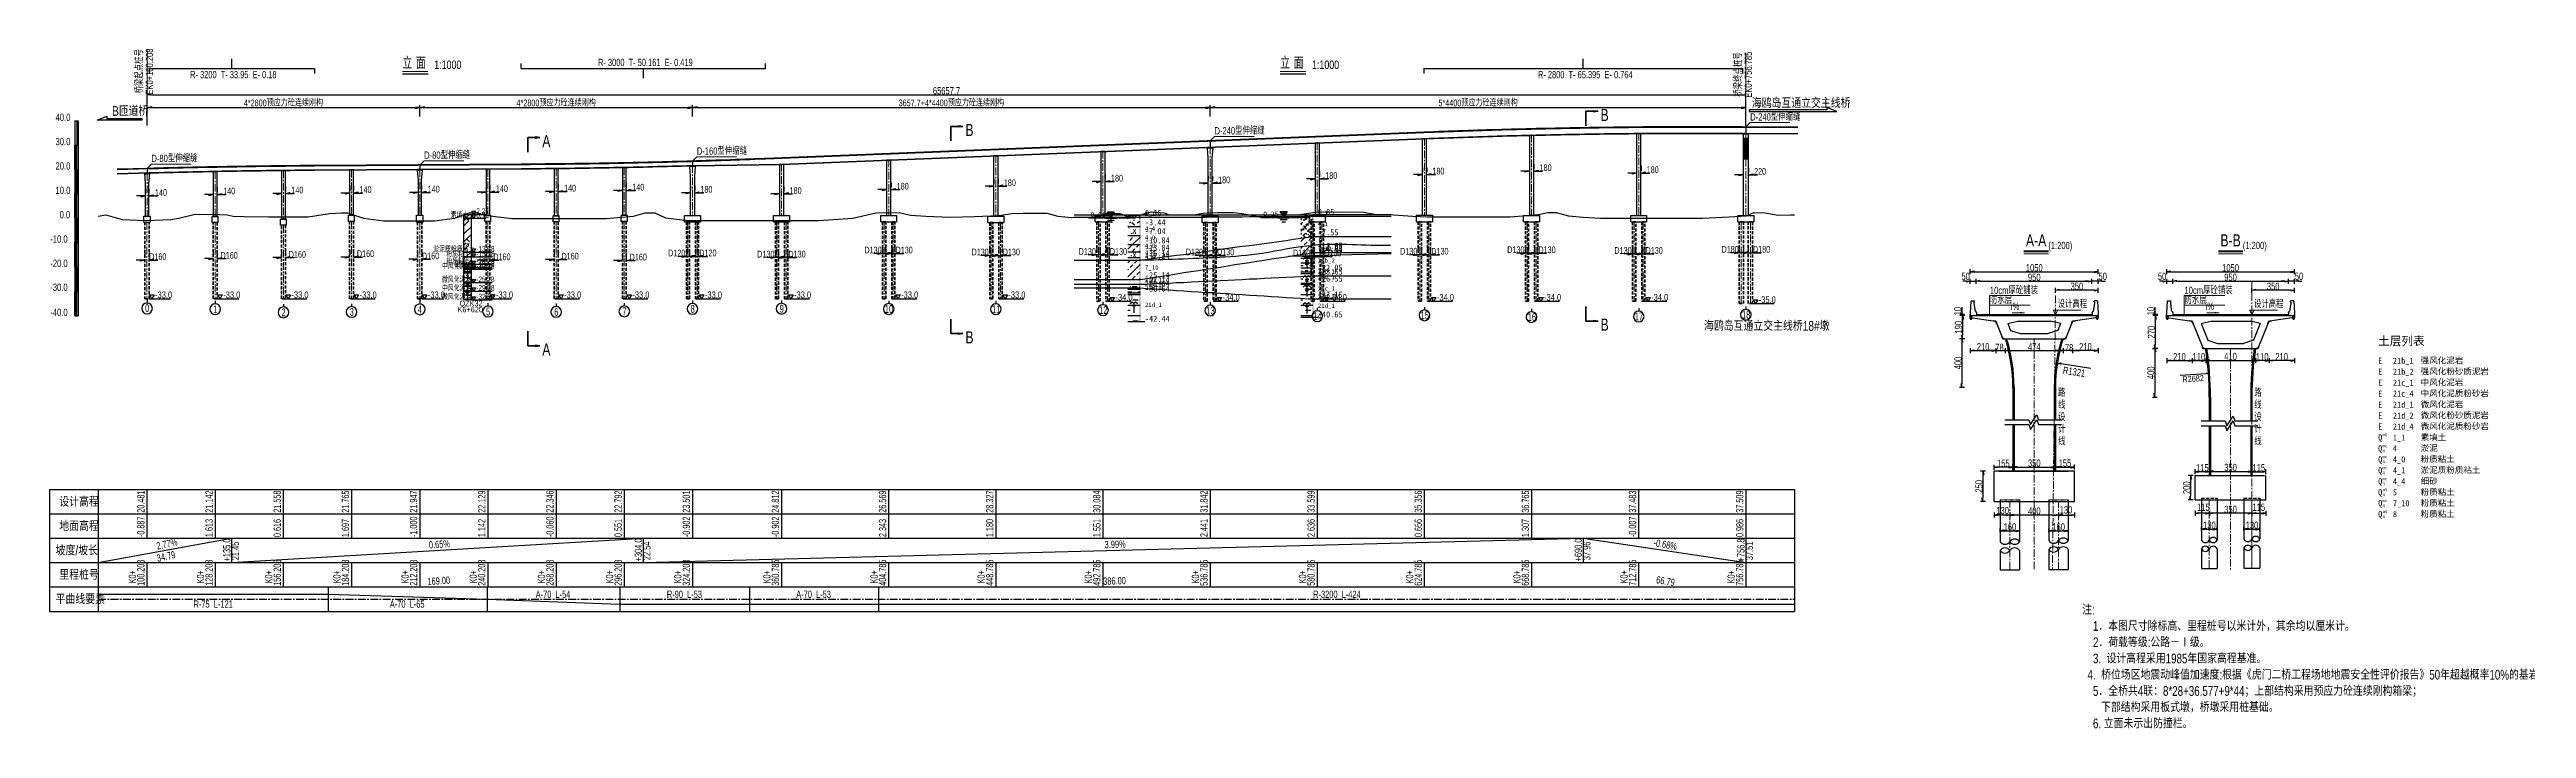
# Model space of a CAD drawing. Header units: millimetres. Extents: x 0 to 987207, y 0 to 5060561.
# Drawn here: x 493233 to 494250, y 2529963 to 2530242 of the extents above; entities that cross this region are included whole.
import ezdxf
from ezdxf.enums import TextEntityAlignment as Align

# ---------------------------------------------------------------- set-up
doc = ezdxf.new("R2010")
doc.units = ezdxf.units.MM
doc.header["$LTSCALE"] = 0.1
for name, pattern in [('CENTER', [50.8, 31.75, -6.35, 6.35, -6.35]), ('DASHDOT', [1, 0.5, -0.25, 0, -0.25]), ('DASHED', [19.05, 12.7, -6.35])]:
    doc.linetypes.add(name, pattern=pattern)
doc.layers.get('0').update_dxf_attribs({"linetype": 'CONTINUOUS'})
doc.layers.get('Defpoints').update_dxf_attribs({"color": 150, "linetype": 'CONTINUOUS'})
for name, color, linetype in [('1', 1, 'CONTINUOUS'), ('3', 3, 'CONTINUOUS'), ('4', 5, 'CONTINUOUS'), ('上部结构(立面)', 7, 'CONTINUOUS'), ('其他', 7, 'CONTINUOUS'), ('图例1', 3, 'CONTINUOUS'), ('图例21b', 3, 'CONTINUOUS'), ('图例21c', 3, 'CONTINUOUS'), ('图例21d', 3, 'CONTINUOUS'), ('图例4', 3, 'CONTINUOUS'), ('图例5', 3, 'CONTINUOUS'), ('图例7', 3, 'CONTINUOUS'), ('地表线', 6, 'CONTINUOUS'), ('地质钻孔', 8, 'CONTINUOUS'), ('地面线', 7, 'CONTINUOUS'), ('墩柱图(立面)', 7, 'CONTINUOUS'), ('子层线', 4, 'CONTINUOUS'), ('层号（子）1_1', 2, 'CONTINUOUS'), ('层号（子）21b_1', 2, 'CONTINUOUS'), ('层号（子）21b_2', 2, 'CONTINUOUS'), ('层号（子）21c_1', 2, 'CONTINUOUS'), ('层号（子）21c_4', 2, 'CONTINUOUS'), ('层号（子）21d_1', 2, 'CONTINUOUS'), ('层号（子）21d_2', 2, 'CONTINUOUS'), ('层号（子）21d_4', 2, 'CONTINUOUS'), ('层号（子）4_0', 2, 'CONTINUOUS'), ('层号（子）4_1', 2, 'CONTINUOUS'), ('层号（子）4_4', 2, 'CONTINUOUS'), ('层号（子）7_10', 2, 'CONTINUOUS'), ('层深1', 7, 'CONTINUOUS'), ('层深21b', 7, 'CONTINUOUS'), ('层深21c', 7, 'CONTINUOUS'), ('层深21d', 7, 'CONTINUOUS'), ('层深4', 7, 'CONTINUOUS'), ('层深5', 7, 'CONTINUOUS'), ('层深7', 7, 'CONTINUOUS'), ('层深8', 7, 'CONTINUOUS'), ('层线1', 4, 'CONTINUOUS'), ('层线21b', 4, 'CONTINUOUS'), ('层线21c', 4, 'CONTINUOUS'), ('层线4', 4, 'CONTINUOUS'), ('层线7', 4, 'CONTINUOUS'), ('层线8', 4, 'CONTINUOUS'), ('护栏', 4, 'CONTINUOUS'), ('桥梁图表', 7, 'CONTINUOUS'), ('立面', 7, 'CONTINUOUS'), ('第1层（标注尺寸折断0.2）', 1, 'CONTINUOUS'), ('第3层（构造物外轮廓0.25~0.35）', 4, 'CONTINUOUS'), ('高程标尺', 7, 'CONTINUOUS')]:
    doc.layers.add(name, color=color, linetype=linetype)
for name, color, linetype, lineweight in [('GC', 3, 'CONTINUOUS', 25), ('中心线', 5, 'CENTER', 18), ('加粗线', 4, 'CONTINUOUS', 70), ('文字', 7, 'CONTINUOUS', 0), ('标注', 1, 'CONTINUOUS', 18), ('短虚线', 6, 'DASHED', 35), ('符号', 4, 'CONTINUOUS', 18), ('粗线', 4, 'CONTINUOUS', 35), ('细线', 1, 'CONTINUOUS', 18), ('结构轮廓线', 3, 'CONTINUOUS', 35), ('轮廓线', 3, 'CONTINUOUS', 25)]:
    doc.layers.add(name, color=color, linetype=linetype, lineweight=lineweight)
doc.styles.add('BM_Anno', font='fsdb_e.shx', dxfattribs={"width": 0.75, "bigfont": 'hztxt.shx'})
doc.styles.add('BM_Dim', font='fsdb_e.shx', dxfattribs={"width": 0.75, "bigfont": 'hztxt.shx'})
doc.styles.add('BM_FST', font='fsdb_e.shx', dxfattribs={"width": 0.75, "bigfont": 'hztxt.shx'})
doc.styles.add('BM_Title', font='fsdb_e.shx', dxfattribs={"width": 0.75, "bigfont": 'hztxt.shx'})
doc.styles.add('GHDI', font='fsdb_e.shx', dxfattribs={"width": 0.75, "bigfont": 'hztxt.shx'})
doc.styles.add('MyFont', font='fsdb_e.shx', dxfattribs={"width": 0.78, "bigfont": 'hztxt.shx'})
doc.styles.add('My宋体', font='SIMFANG.TTF', dxfattribs={"width": 0.78})
doc.styles.add('tsObj1', font='SIMFANG.TTF')
doc.styles.add('tsObj2', font='SIMFANG.TTF')
doc.dimstyles.new('1-100', dxfattribs={"dimtxt": 3, "dimasz": 1.5, "dimexe": 1, "dimexo": 0.6, "dimgap": 0.1, "dimtad": 1, "dimdec": 0, "dimlfac": 100, "dimdsep": 46, "dimtxsty": 'BM_Dim', "dimblk": 'ARR-1', "dimcen": 0.09, "dimclrd": 256, "dimclre": 256, "dimclrt": 7, "dimadec": 1, "dimazin": 2, "dimtfac": 1, "dimtdec": 0, "dimtmove": 2, "dimatfit": 3, "dimldrblk": 'ARR-1', "dimfxl": 1, "dimtolj": 1, "dimtzin": 0, "dimlwd": 25, "dimarcsym": 1})
doc.dimstyles.new('1-200', dxfattribs={"dimtxt": 3, "dimasz": 1.5, "dimexe": 1, "dimexo": 0.1, "dimgap": 0.1, "dimtad": 1, "dimdec": 0, "dimlfac": 20, "dimdsep": 46, "dimtxsty": 'BM_Dim', "dimblk": 'ARR-1', "dimcen": 0.09, "dimclrd": 256, "dimclre": 256, "dimclrt": 7, "dimadec": 1, "dimazin": 2, "dimtfac": 1, "dimtdec": 0, "dimtmove": 2, "dimatfit": 3, "dimldrblk": 'ARR-1', "dimfxl": 1, "dimfxlon": 1, "dimtolj": 1, "dimtzin": 0, "dimlwd": 25, "dimarcsym": 1})
doc.dimstyles.new('MyDim', dxfattribs={"dimscale": 0, "dimtxt": 2.75, "dimasz": 1.8, "dimexe": 1, "dimexo": 4.32, "dimgap": 0, "dimtad": 0, "dimdec": 0, "dimlfac": 10, "dimdsep": 46, "dimtxsty": 'MyFont', "dimblk": 'ARR-1', "dimcen": 0.5, "dimclrd": 1, "dimclre": 1, "dimclrt": 7, "dimaunit": 1, "dimadec": 0, "dimazin": 0, "dimtfac": 1, "dimtdec": 0, "dimtofl": 0, "dimtmove": 2, "dimatfit": 3, "dimldrblk": 'ARR-1', "dimfxl": 1, "dimtolj": 1, "dimtzin": 0, "dimarcsym": 0})
pattern_1 = [(45, (-118.3512, -156.5031), (-1.414214, 1.414214), []), (135, (-118.3512, -156.5031), (-1.414214, -1.414214), [])]
pattern_2 = [(45, (-117.651, -153.003), (2.474874, 7.42462), [0.28, -3.5]), (45, (-116.601, -154.753), (3e-16, 4.94975), [0.28, -3.5]), (90, (-113.101, -154.753), (-3.5, 0.7), [0.28, -2.8])]
pattern_3 = [(45, (-118.351, -156.503), (-2.828424, 2.828424), []), (45, (-115.551, -156.503), (-2.828424, 2.828424), [1.6, -1])]
pattern_4 = [(0, (-118.351, -156.503), (0, 4.32), []), (0, (-118.351, -154.343), (3.375, 4.32), [2.25, -4.5])]
pattern_5 = [(0, (-118.3512, -156.5031), (0, 2.16), []), (0, (-118.3512, -155.4231), (2.25, 2.16), [1.8, -2.7]), (0, (-118.3512, -155.4231), (2.34, 2.16), [0.09, -0.675])]
pattern_6 = [(45, (-6617.618, -2.22), (-3.5355304, 3.5355304), []), (45, (-6614.118, -2.22), (-3.5355304, 3.5355304), [1.999998, -1.249998])]
pattern_7 = [(0, (-6617.618, -2.22), (0, 1.8), []), (0, (-6617.618, -1.32), (1.40625, 1.8), [0.9375, -1.875])]

msp = doc.modelspace()

# ---------------------------------------------------------------- texts
at = {"color": 7, "linetype": 'Continuous', "style": 'MyFont', "width": 0.78}
for s, p in [('海鸥岛互通立交主线桥', (493932.0829, 2530217.5554)), ('B匝道桥', (493258.7049, 2530214.3123)), ('海鸥岛互通立交主线桥18#墩', (493912.4378, 2530126.0379))]:
    msp.add_text(s, height=4, dxfattribs=at).set_placement(p)
at = {"layer": '1', "color": 7, "linetype": 'Continuous', "attachment_point": 5}
for s, insert, char_height, rotation, style in [('\\A1;R1321', (494064.4286, 2530109.2107), 3, 351.3969233, 'BM_Dim'), ('R2682', (494113.3366, 2530106.349), 2.5, 4.2108058, 'GHDI')]:
    msp.add_mtext(s, dxfattribs=dict(at, insert=insert, char_height=char_height, rotation=rotation, style=style))
at = {"layer": '3', "color": 0, "linetype": 'Continuous', "style": 'tsObj1'}
for s, height, p in [('土层列表', 3.5, (494189.3118, 2530120.1093)), ('E', 2.5, (494189.3118, 2530112.5093)), ('E', 2.5, (494189.3118, 2530108.0093)), ('21b_1', 2.5, (494195.372, 2530112.5093)), ('21b_2', 2.5, (494195.372, 2530108.0093)), ('强风化泥岩', 2.5, (494206.7727, 2530112.6093)), ('强风化粉砂质泥岩', 2.5, (494206.7727, 2530108.1093)), ('E', 2.5, (494189.3118, 2530103.5093)), ('E', 2.5, (494189.3118, 2530099.0093)), ('21c_1', 2.5, (494195.372, 2530103.5093)), ('21c_4', 2.5, (494195.372, 2530099.0093)), ('微风化泥岩', 2.5, (494206.7727, 2530094.6093)), ('中风化泥岩', 2.5, (494206.7727, 2530103.6093)), ('中风化泥质粉砂岩', 2.5, (494206.7727, 2530099.1093)), ('E', 2.5, (494189.3118, 2530094.5093)), ('E', 2.5, (494189.3118, 2530090.0093)), ('E', 2.5, (494189.3118, 2530085.5093)), ('21d_1', 2.5, (494195.372, 2530094.5093)), ('21d_2', 2.5, (494195.372, 2530090.0093)), ('21d_4', 2.5, (494195.372, 2530085.5093)), ('微风化粉砂质泥岩', 2.5, (494206.7727, 2530090.1093)), ('微风化泥质粉砂岩', 2.5, (494206.7727, 2530085.6093)), ('Q', 2.5, (494189.3118, 2530081.0093)), ('Q', 2.5, (494189.3118, 2530076.5093)), ('4', 1.25, (494191.0919, 2530076.1093)), ('ml', 1.25, (494191.0919, 2530082.7093)), ('mc', 1.25, (494191.0919, 2530078.2093)), ('4', 2.5, (494195.372, 2530076.5093)), ('1_1', 2.5, (494195.372, 2530081.0093)), ('淤泥', 2.5, (494206.7727, 2530076.6093)), ('素填土', 2.5, (494206.7727, 2530081.1093)), ('Q', 2.5, (494189.3118, 2530072.0093)), ('Q', 2.5, (494189.3118, 2530067.5093)), ('4', 1.25, (494191.0919, 2530071.6093)), ('4', 1.25, (494191.0919, 2530067.1093)), ('mc', 1.25, (494191.0919, 2530073.7093)), ('mc', 1.25, (494191.0919, 2530069.2093)), ('4_0', 2.5, (494195.372, 2530072.0093)), ('4_1', 2.5, (494195.372, 2530067.5093)), ('粉质粘土', 2.5, (494206.7727, 2530072.1093)), ('淤泥质粉质粘土', 2.5, (494206.7727, 2530067.6093)), ('Q', 2.5, (494189.3118, 2530063.0093)), ('Q', 2.5, (494189.3118, 2530058.5093)), ('Q', 2.5, (494189.3118, 2530054.0093)), ('4', 1.25, (494191.0919, 2530062.6093)), ('4', 1.25, (494191.0919, 2530058.1093)), ('mc', 1.25, (494191.0919, 2530064.7093)), ('mc', 1.25, (494191.0919, 2530055.7093)), ('al', 1.25, (494191.0919, 2530060.2093)), ('4_4', 2.5, (494195.372, 2530063.0093)), ('5', 2.5, (494195.372, 2530058.5093)), ('7_10', 2.5, (494195.372, 2530054.0093)), ('粉质粘土', 2.5, (494206.7727, 2530058.6093)), ('粉质粘土', 2.5, (494206.7727, 2530054.1093)), ('细砂', 2.5, (494206.7727, 2530063.1093)), ('Q', 2.5, (494189.3118, 2530049.5093)), ('4', 1.25, (494191.0919, 2530053.6093)), ('4', 1.25, (494191.0919, 2530049.1093)), ('al', 1.25, (494191.0919, 2530051.2093)), ('8', 2.5, (494195.372, 2530049.5093)), ('粉质粘土', 2.5, (494206.7727, 2530049.6093))]:
    msp.add_text(s, height=height, dxfattribs=at).set_placement(p)
at = {"layer": '墩柱图(立面)', "color": 7, "linetype": 'Continuous', "style": 'MyFont', "width": 0.7}
for s, height, p in [('-33.0', 2.75, (493276.3865, 2530139.4403)), ('-33.0', 2.75, (493304.3757, 2530139.4403)), ('-33.0', 2.75, (493332.3757, 2530139.4403)), ('-33.0', 2.75, (493360.3757, 2530139.4403)), ('-33.0', 2.75, (493388.3865, 2530139.4403)), ('-33.0', 2.75, (493416.3757, 2530139.4403)), ('-33.0', 2.75, (493444.3757, 2530139.4403)), ('-33.0', 2.75, (493472.3757, 2530139.4403)), ('-33.0', 2.75, (493502.2007, 2530139.4403)), ('-33.0', 2.75, (493538.7777, 2530139.4403)), ('-33.0', 2.75, (493582.7777, 2530139.4403)), ('-33.0', 2.75, (493626.7777, 2530139.4403)), ('-34.0', 2.75, (493670.7777, 2530138.4403)), ('-34.0', 2.75, (493714.7777, 2530138.4403)), ('-34.0', 2.75, (493758.7777, 2530138.4403)), ('-34.0', 2.75, (493802.7777, 2530138.4403)), ('-34.0', 2.75, (493846.7777, 2530138.4403)), ('-34.0', 2.75, (493890.7777, 2530138.4403)), ('-35.0', 2.75, (493934.9277, 2530137.4403)), ('0', 3.2, (493272.276, 2530133.7899)), ('1', 3.2, (493300.276, 2530133.3209)), ('2', 3.2, (493328.276, 2530132.0283)), ('3', 3.2, (493356.276, 2530132.1815)), ('4', 3.2, (493384.276, 2530133.2659)), ('5', 3.2, (493412.276, 2530132.3606)), ('6', 3.2, (493440.276, 2530132.1951)), ('7', 3.2, (493468.276, 2530132.4388)), ('8', 3.2, (493496.276, 2530133.4431)), ('9', 3.2, (493532.853, 2530133.5182)), ('10', 3.2, (493576.0533, 2530133.4031)), ('11', 3.2, (493620.0533, 2530133.3342)), ('12', 3.2, (493664.0533, 2530132.9511)), ('13', 3.2, (493708.0533, 2530132.766)), ('14', 3.2, (493752.0533, 2530130.4618)), ('15', 3.2, (493796.0533, 2530130.8003)), ('16', 3.2, (493840.0533, 2530130.096)), ('17', 3.2, (493884.0533, 2530130.3134)), ('18', 3.2, (493928.0533, 2530131.0467))]:
    msp.add_text(s, height=height, dxfattribs=at).set_placement(p)
at = {"layer": '文字', "style": 'BM_FST', "width": 0.75}
for s, p in [('EK0+100.208', (493276.4565, 2530232.5069)), ('EK0+756.785', (493933.0335, 2530231.1987)), ('桥梁起点桩号', (493272.3565, 2530232.6069)), ('桥梁终点桩号', (493928.9335, 2530231.2987))]:
    msp.add_text(s, height=3, rotation=90, dxfattribs=at).set_placement(p, align=Align.BOTTOM_CENTER)
at = {"layer": '文字', "color": 7, "linetype": 'Continuous', "lineweight": 0, "style": 'BM_Title', "width": 0.75}
for s, p in [('B', (493609.1492, 2530206.0047)), ('B', (493869.9746, 2530212.1902)), ('A', (493435.3959, 2530201.4079)), ('B', (493869.9746, 2530126.0603)), ('A', (493435.3959, 2530115.8654)), ('B', (493609.1492, 2530120.8748))]:
    msp.add_text(s, height=5, dxfattribs=at).set_placement(p)
at = {"layer": '文字', "color": 7, "width": 0.75}
for s, style, p in [('D-240型伸缩缝', 'BM_Dim', (493711.4398, 2530206.669)), ('D-240型伸缩缝', 'BM_Dim', (493931.4398, 2530212.3567)), ('D-80型伸缩缝', 'BM_Dim', (493386.8836, 2530196.6955)), ('D-160型伸缩缝', 'BM_Dim', (493498.8629, 2530198.3483)), ('D-80型伸缩缝', 'BM_Dim', (493274.8836, 2530195.3293)), ('防水层', 'BM_FST', (494029.8763, 2530137.1353)), ('10cm厚砼铺装', 'BM_FST', (494029.8763, 2530141.1353)), ('防水层', 'BM_FST', (494109.8029, 2530137.1353)), ('10cm厚砼铺装', 'BM_FST', (494109.8029, 2530141.1353))]:
    msp.add_text(s, height=3, dxfattribs=dict(at, style=style)).set_placement(p)
at = {"layer": '文字', "width": 0.75}
for s, height, style, p in [('A-A', 5, 'BM_Title', (494048.8541, 2530159.1878)), ('B-B', 5, 'BM_Title', (494128.7097, 2530159.1878)), ('i%', 3, 'BM_Dim', (494040.2494, 2530133.7325)), ('i%', 3, 'BM_Dim', (494120.176, 2530133.7325))]:
    msp.add_text(s, height=height, dxfattribs=dict(at, style=style)).set_placement(p, align=Align.BOTTOM_CENTER)
at = {"layer": '文字', "style": 'BM_FST', "width": 0.75}
for s, p in [('(1:200)', (494053.8719, 2530158.6878)), ('(1:200)', (494133.7276, 2530158.6878)), ('设计高程', (494057.6578, 2530134.6014)), ('设计高程', (494138.3048, 2530134.6014))]:
    msp.add_text(s, height=3, dxfattribs=at).set_placement(p, align=Align.BOTTOM_LEFT)
for s, p in [('路', (494057.8882, 2530100.5712)), ('线', (494057.8882, 2530095.5712)), ('路', (494138.4352, 2530100.5712)), ('线', (494138.4352, 2530095.5712)), ('设', (494057.8882, 2530090.5712)), ('计', (494057.8882, 2530085.5712)), ('设', (494138.4352, 2530090.5712)), ('计', (494138.4352, 2530085.5712)), ('线', (494057.8882, 2530080.5712)), ('线', (494138.4352, 2530080.5712))]:
    msp.add_text(s, height=3, dxfattribs=at).set_placement(p, align=Align.MIDDLE_LEFT)
at = {"layer": '文字', "insert": (494067.7281, 2530013.4946), "char_height": 4, "attachment_point": 1, "style": 'BM_Anno'}
msp.add_mtext('注:\\P    1．本图尺寸除标高、里程桩号以米计外，其余均以厘米计。\\P    2．荷载等级:公路－Ⅰ级。\\P    3.  设计高程采用1985年国家高程基准。\\P  4.  桥位场区地震动峰值加速度:根据《虎门二桥工程场地地震安全性评价报告》50年超越概率10%的基岩地震动峰值加速度为0.08g。\\P    5．全桥共4联：8*28+36.577+9*44；上部结构采用预应力砼连续刚构箱梁；\\P       下部结构采用板式墩，桥墩采用桩基础。\\P    6. 立面未示出防撞栏。', dxfattribs=at)
at = {"layer": '桥梁图表', "color": 7, "linetype": 'Continuous', "style": 'MyFont'}
for s, height, width, p in [('设计高程', 4, 0.78, (493237.0365, 2530053.8488)), ('地面高程', 4, 0.78, (493237.0365, 2530043.8488)), ('坡度/坡长', 4, 0.78, (493235.5365, 2530033.8488)), ('里程桩号', 4, 0.78, (493237.0365, 2530023.8488)), ('平曲线要素', 4, 0.78, (493235.5365, 2530013.8488)), ('A-70  L-54', 3, 0.7, (493432.6704, 2530016.3488)), ('R-90  L-53', 3, 0.7, (493486.5591, 2530016.3488)), ('A-70  L-53', 3, 0.7, (493539.6823, 2530016.3488)), ('R-3200  L-424', 3, 0.7, (493751.9678, 2530016.3488)), ('R-75  L-121', 3, 0.7, (493292.1667, 2530012.3488)), ('A-70  L-65', 3, 0.7, (493372.7815, 2530012.3488))]:
    msp.add_text(s, height=height, dxfattribs=dict(at, width=width)).set_placement(p)
for s, rotation, width, p in [('20.481', 90, 0.65, (493272.0365, 2530051.3488)), ('21.142', 90, 0.65, (493300.0365, 2530051.3488)), ('21.558', 90, 0.65, (493328.0365, 2530051.3488)), ('21.765', 90, 0.65, (493356.0365, 2530051.3488)), ('21.947', 90, 0.65, (493384.0365, 2530051.3488)), ('22.129', 90, 0.65, (493412.0365, 2530051.3488)), ('22.346', 90, 0.65, (493440.0365, 2530051.3488)), ('22.792', 90, 0.65, (493468.0365, 2530051.3488)), ('23.501', 90, 0.65, (493496.0365, 2530051.3488)), ('24.812', 90, 0.65, (493532.6135, 2530051.3488)), ('26.569', 90, 0.65, (493576.6135, 2530051.3488)), ('28.327', 90, 0.65, (493620.6135, 2530051.3488)), ('30.084', 90, 0.65, (493664.6135, 2530051.3488)), ('31.842', 90, 0.65, (493708.6135, 2530051.3488)), ('33.599', 90, 0.65, (493752.6135, 2530051.3488)), ('35.356', 90, 0.65, (493796.6135, 2530051.3488)), ('36.765', 90, 0.65, (493840.6135, 2530051.3488)), ('37.483', 90, 0.65, (493884.6135, 2530051.3488)), ('37.509', 90, 0.65, (493928.6135, 2530051.3488)), ('-0.887', 90, 0.65, (493272.0365, 2530041.3488)), ('1.613', 90, 0.65, (493300.0365, 2530041.3488)), ('0.616', 90, 0.65, (493328.0365, 2530041.3488)), ('1.697', 90, 0.65, (493356.0365, 2530041.3488)), ('-1.000', 90, 0.65, (493384.0365, 2530041.3488)), ('1.142', 90, 0.65, (493412.0365, 2530041.3488)), ('-0.060', 90, 0.65, (493440.0365, 2530041.3488)), ('0.551', 90, 0.65, (493468.0365, 2530041.3488)), ('-0.902', 90, 0.65, (493496.0365, 2530041.3488)), ('-0.902', 90, 0.65, (493532.6135, 2530041.3488)), ('2.343', 90, 0.65, (493576.6135, 2530041.3488)), ('1.180', 90, 0.65, (493620.6135, 2530041.3488)), ('1.551', 90, 0.65, (493664.6135, 2530041.3488)), ('2.441', 90, 0.65, (493708.6135, 2530041.3488)), ('2.636', 90, 0.65, (493752.6135, 2530041.3488)), ('0.656', 90, 0.65, (493796.6135, 2530041.3488)), ('1.307', 90, 0.65, (493840.6135, 2530041.3488)), ('-0.007', 90, 0.65, (493884.6135, 2530041.3488)), ('0.986', 90, 0.65, (493928.6135, 2530041.3488)), ('2.77%', 12.3533072, 0.7, (493277.3112, 2530036.1297)), ('+135.0', 90, 0.7, (493307.3285, 2530031.3488)), ('21.45', 90, 0.7, (493310.8285, 2530031.8488)), ('0.65%', 4.0615227, 0.7, (493388.9198, 2530036.603)), ('+304.0', 90, 0.7, (493476.3285, 2530031.3488)), ('22.54', 90, 0.7, (493479.8285, 2530031.8488)), ('3.99%', 1.7806424, 0.7, (493666.353, 2530036.74)), ('+690.0', 90, 0.7, (493862.3285, 2530031.3488)), ('37.96', 90, 0.7, (493865.8285, 2530031.8488)), ('-0.68%', 349.8137273, 0.7, (493891.5305, 2530037.6676)), ('+756.8', 90, 0.7, (493929.1135, 2530031.3488)), ('37.51', 90, 0.7, (493932.6135, 2530031.8488)), ('K0+', 90, 0.65, (493268.5365, 2530022.3488)), ('100.208', 90, 0.65, (493272.0365, 2530021.3488)), ('34.79', 12.3533072, 0.7, (493277.4579, 2530031.1618)), ('K0+', 90, 0.65, (493296.5365, 2530022.3488)), ('128.208', 90, 0.65, (493300.0365, 2530021.3488)), ('K0+', 90, 0.65, (493324.5365, 2530022.3488)), ('156.208', 90, 0.65, (493328.0365, 2530021.3488)), ('K0+', 90, 0.65, (493352.5365, 2530022.3488)), ('184.208', 90, 0.65, (493356.0365, 2530021.3488)), ('K0+', 90, 0.65, (493380.5365, 2530022.3488)), ('212.208', 90, 0.65, (493384.0365, 2530021.3488)), ('K0+', 90, 0.65, (493408.5365, 2530022.3488)), ('240.208', 90, 0.65, (493412.0365, 2530021.3488)), ('K0+', 90, 0.65, (493436.5365, 2530022.3488)), ('268.208', 90, 0.65, (493440.0365, 2530021.3488)), ('K0+', 90, 0.65, (493464.5365, 2530022.3488)), ('296.208', 90, 0.65, (493468.0365, 2530021.3488)), ('K0+', 90, 0.65, (493492.5365, 2530022.3488)), ('324.208', 90, 0.65, (493496.0365, 2530021.3488)), ('K0+', 90, 0.65, (493529.1135, 2530022.3488)), ('360.785', 90, 0.65, (493532.6135, 2530021.3488)), ('K0+', 90, 0.65, (493573.1135, 2530022.3488)), ('404.785', 90, 0.65, (493576.6135, 2530021.3488)), ('K0+', 90, 0.65, (493617.1135, 2530022.3488)), ('448.785', 90, 0.65, (493620.6135, 2530021.3488)), ('K0+', 90, 0.65, (493661.1135, 2530022.3488)), ('492.785', 90, 0.65, (493664.6135, 2530021.3488)), ('K0+', 90, 0.65, (493705.1135, 2530022.3488)), ('536.785', 90, 0.65, (493708.6135, 2530021.3488)), ('K0+', 90, 0.65, (493749.1135, 2530022.3488)), ('580.785', 90, 0.65, (493752.6135, 2530021.3488)), ('K0+', 90, 0.65, (493793.1135, 2530022.3488)), ('624.785', 90, 0.65, (493796.6135, 2530021.3488)), ('K0+', 90, 0.65, (493837.1135, 2530022.3488)), ('668.785', 90, 0.65, (493840.6135, 2530021.3488)), ('K0+', 90, 0.65, (493881.1135, 2530022.3488)), ('712.785', 90, 0.65, (493884.6135, 2530021.3488)), ('K0+', 90, 0.65, (493925.1135, 2530022.3488)), ('756.785', 90, 0.65, (493928.6135, 2530021.3488)), ('169.00', 4.0615227, 0.7, (493388.3217, 2530021.5605)), ('386.00', 1.7806424, 0.7, (493665.7537, 2530021.7214)), ('66.79', 349.8137273, 0.7, (493892.6352, 2530022.4691))]:
    msp.add_text(s, height=3, rotation=rotation, dxfattribs=dict(at, width=width)).set_placement(p)
at = {"layer": '立面', "color": 7, "linetype": 'Continuous', "style": 'MyFont'}
for s, height, width, p in [('R- 3200  T- 33.95  E- 0.18', 3, 0.7, (493290.7915, 2530229.7493)), ('立 面', 5, 0.78, (493377.9234, 2530233.5389)), ('1:1000', 3.5, 0.78, (493391.008, 2530233.5389)), ('R- 3000  T- 50.161  E- 0.419', 3, 0.7, (493458.2921, 2530234.7493)), ('立 面', 5, 0.78, (493738.3936, 2530233.5389)), ('1:1000', 3.5, 0.78, (493751.4782, 2530233.5389)), ('R- 2800  T- 65.395  E- 0.764', 3, 0.7, (493844.2921, 2530229.7493))]:
    msp.add_text(s, height=height, dxfattribs=dict(at, width=width)).set_placement(p)
at = {"layer": '高程标尺', "color": 7, "linetype": 'Continuous', "style": 'MyFont', "width": 0.78}
for s, p in [('40.0', (493235.5101, 2530212.2403)), ('30.0', (493235.5101, 2530202.2403)), ('20.0', (493235.5101, 2530192.2403)), ('10.0', (493235.5101, 2530182.2403)), ('0.0', (493237.1809, 2530172.2403)), ('-10.0', (493233.3433, 2530162.2403)), ('-20.0', (493233.3433, 2530152.2403)), ('-30.0', (493233.3433, 2530142.4295)), ('-40.0', (493233.3433, 2530132.142))]:
    msp.add_text(s, height=3, dxfattribs=at).set_placement(p)

# ---------------------------------------------------------------- blocks, each defined once
blk = doc.blocks.new('ARR-1')
at = {"color": 1, "linetype": 'Continuous'}
for p, q in [((0, 0), (-1, 0)), ((0, 0), (-0.97, -0.26)), ((-0.97, -0.26), (-0.97, 0))]:
    blk.add_line(p, q, dxfattribs=at)
for points in [[(-0.97, -0.26), (-0.97, 0), (0, 0)], [(0, 0), (-0.97, 0), (-0.97, -0.26), (0, 0)], [(0, 0), (-0.97, -0.26), (-0.97, 0), (0, 0)], [(0, 0), (-0.97, -0.26), (-0.97, 0), (0, 0)]]:
    blk.add_solid(points, dxfattribs=at)
blk = doc.blocks.new('*D282')
at = {"layer": '1', "linetype": 'Continuous', "lineweight": -2}
for p, q in [((494102.5, 2530114.8), (494102.5, 2530112.8)), ((494113, 2530114.8), (494113, 2530112.8))]:
    blk.add_line(p, q, dxfattribs=at)
at = {"layer": '1', "linetype": 'Continuous', "lineweight": 25}
blk.add_line((494104, 2530113.8), (494111.5, 2530113.8), dxfattribs=at)
at = {"layer": 'Defpoints', "color": 0, "linetype": 'Continuous'}
for p in [(494102.5, 2530115.8), (494113, 2530115.8), (494113, 2530113.8)]:
    blk.add_point(p, dxfattribs=at)
at = {"layer": '1', "linetype": 'Continuous', "lineweight": 25, "xscale": 1.5, "yscale": 1.5, "zscale": 1.5, "rotation": 180}
blk.add_blockref('ARR-1', (494102.5, 2530113.8), dxfattribs=at)
at = {"layer": '1', "linetype": 'Continuous', "lineweight": 25, "xscale": 1.5, "yscale": 1.5, "zscale": 1.5}
blk.add_blockref('ARR-1', (494113, 2530113.8), dxfattribs=at)
at = {"layer": '1', "color": 7, "linetype": 'Continuous', "insert": (494107.7, 2530115.4), "char_height": 3, "attachment_point": 5, "style": 'BM_Dim'}
blk.add_mtext('\\A1;210', dxfattribs=at)
blk = doc.blocks.new('*D283')
at = {"layer": '1', "linetype": 'Continuous', "lineweight": -2}
for p, q in [((494113, 2530114.8), (494113, 2530112.8)), ((494118.5, 2530114.8), (494118.5, 2530112.8))]:
    blk.add_line(p, q, dxfattribs=at)
at = {"layer": '1', "linetype": 'Continuous', "lineweight": 25}
blk.add_line((494114.5, 2530113.8), (494117, 2530113.8), dxfattribs=at)
at = {"layer": 'Defpoints', "color": 0, "linetype": 'Continuous'}
for p in [(494118.5, 2530118.8), (494113, 2530115.8), (494118.5, 2530113.8)]:
    blk.add_point(p, dxfattribs=at)
at = {"layer": '1', "linetype": 'Continuous', "lineweight": 25, "xscale": 1.5, "yscale": 1.5, "zscale": 1.5, "rotation": 180}
blk.add_blockref('ARR-1', (494113, 2530113.8), dxfattribs=at)
at = {"layer": '1', "linetype": 'Continuous', "lineweight": 25, "xscale": 1.5, "yscale": 1.5, "zscale": 1.5}
blk.add_blockref('ARR-1', (494118.5, 2530113.8), dxfattribs=at)
at = {"layer": '1', "color": 7, "linetype": 'Continuous', "insert": (494115.7, 2530115.4), "char_height": 3, "attachment_point": 5, "style": 'BM_Dim'}
blk.add_mtext('\\A1;110', dxfattribs=at)
blk = doc.blocks.new('*D284')
at = {"layer": '1', "linetype": 'Continuous', "lineweight": -2}
for p, q in [((494098.8, 2530132.3), (494096.8, 2530132.3)), ((494098.8, 2530118.8), (494096.8, 2530118.8))]:
    blk.add_line(p, q, dxfattribs=at)
at = {"layer": '1', "linetype": 'Continuous', "lineweight": 25}
blk.add_line((494097.8, 2530130.8), (494097.8, 2530120.3), dxfattribs=at)
at = {"layer": 'Defpoints', "color": 0, "linetype": 'Continuous'}
for p in [(494102.1, 2530132.3), (494097.8, 2530118.8), (494102.1, 2530118.8)]:
    blk.add_point(p, dxfattribs=at)
at = {"layer": '1', "linetype": 'Continuous', "lineweight": 25, "xscale": 1.5, "yscale": 1.5, "zscale": 1.5}
for p, rotation in [((494097.8, 2530132.3), 90), ((494097.8, 2530118.8), 270)]:
    blk.add_blockref('ARR-1', p, dxfattribs=dict(at, rotation=rotation))
at = {"layer": '1', "color": 7, "linetype": 'Continuous', "insert": (494096.2, 2530125.5), "char_height": 3, "attachment_point": 5, "rotation": 90, "style": 'BM_Dim'}
blk.add_mtext('\\A1;270', dxfattribs=at)
blk = doc.blocks.new('*D285')
at = {"layer": '1', "linetype": 'Continuous', "lineweight": -2}
for p, q in [((494144.5, 2530114.8), (494144.5, 2530112.8)), ((494155, 2530114.8), (494155, 2530112.8))]:
    blk.add_line(p, q, dxfattribs=at)
at = {"layer": '1', "linetype": 'Continuous', "lineweight": 25}
blk.add_line((494153.5, 2530113.8), (494146, 2530113.8), dxfattribs=at)
at = {"layer": 'Defpoints', "color": 0, "linetype": 'Continuous'}
for p in [(494144.5, 2530115.8), (494144.5, 2530113.8), (494155, 2530115.8)]:
    blk.add_point(p, dxfattribs=at)
at = {"layer": '1', "linetype": 'Continuous', "lineweight": 25, "xscale": 1.5, "yscale": 1.5, "zscale": 1.5, "rotation": 180}
blk.add_blockref('ARR-1', (494144.5, 2530113.8), dxfattribs=at)
at = {"layer": '1', "linetype": 'Continuous', "lineweight": 25, "xscale": 1.5, "yscale": 1.5, "zscale": 1.5}
blk.add_blockref('ARR-1', (494155, 2530113.8), dxfattribs=at)
at = {"layer": '1', "color": 7, "linetype": 'Continuous', "insert": (494149.7, 2530115.4), "char_height": 3, "attachment_point": 5, "style": 'BM_Dim'}
blk.add_mtext('\\A1;210', dxfattribs=at)
blk = doc.blocks.new('*D286')
at = {"layer": '1', "linetype": 'Continuous', "lineweight": -2}
for p, q in [((494139, 2530114.8), (494139, 2530112.8)), ((494144.5, 2530114.8), (494144.5, 2530112.8))]:
    blk.add_line(p, q, dxfattribs=at)
at = {"layer": '1', "linetype": 'Continuous', "lineweight": 25}
blk.add_line((494143, 2530113.8), (494140.5, 2530113.8), dxfattribs=at)
at = {"layer": 'Defpoints', "color": 0, "linetype": 'Continuous'}
for p in [(494139, 2530118.8), (494139, 2530113.8), (494144.5, 2530115.8)]:
    blk.add_point(p, dxfattribs=at)
at = {"layer": '1', "linetype": 'Continuous', "lineweight": 25, "xscale": 1.5, "yscale": 1.5, "zscale": 1.5, "rotation": 180}
blk.add_blockref('ARR-1', (494139, 2530113.8), dxfattribs=at)
at = {"layer": '1', "linetype": 'Continuous', "lineweight": 25, "xscale": 1.5, "yscale": 1.5, "zscale": 1.5}
blk.add_blockref('ARR-1', (494144.5, 2530113.8), dxfattribs=at)
at = {"layer": '1', "color": 7, "linetype": 'Continuous', "insert": (494141.7, 2530115.4), "char_height": 3, "attachment_point": 5, "style": 'BM_Dim'}
blk.add_mtext('\\A1;110', dxfattribs=at)
blk = doc.blocks.new('*D287')
at = {"layer": '1', "linetype": 'Continuous', "lineweight": -2}
for p, q in [((494118.5, 2530114.9), (494118.5, 2530112.9)), ((494139, 2530114.9), (494139, 2530112.9))]:
    blk.add_line(p, q, dxfattribs=at)
at = {"layer": '1', "linetype": 'Continuous', "lineweight": 25}
blk.add_line((494120, 2530113.9), (494137.5, 2530113.9), dxfattribs=at)
at = {"layer": 'Defpoints', "color": 0, "linetype": 'Continuous'}
for p in [(494118.5, 2530118.8), (494139, 2530118.8), (494139, 2530113.9)]:
    blk.add_point(p, dxfattribs=at)
at = {"layer": '1', "linetype": 'Continuous', "lineweight": 25, "xscale": 1.5, "yscale": 1.5, "zscale": 1.5, "rotation": 180}
blk.add_blockref('ARR-1', (494118.5, 2530113.9), dxfattribs=at)
at = {"layer": '1', "linetype": 'Continuous', "lineweight": 25, "xscale": 1.5, "yscale": 1.5, "zscale": 1.5}
blk.add_blockref('ARR-1', (494139, 2530113.9), dxfattribs=at)
at = {"layer": '1', "color": 7, "linetype": 'Continuous', "insert": (494128.7, 2530115.5), "char_height": 3, "attachment_point": 5, "style": 'BM_Dim'}
blk.add_mtext('\\A1;410', dxfattribs=at)
blk = doc.blocks.new('*D288')
at = {"layer": 'Defpoints', "color": 0}
for p in [(494137.5, 2530068.3), (494120, 2530066.6), (494137.5, 2530066.6)]:
    blk.add_point(p, dxfattribs=at)
at = {"layer": '第1层（标注尺寸折断0.2）', "lineweight": -2}
for p, q in [((494120, 2530067.3), (494120, 2530069.3)), ((494137.5, 2530067.3), (494137.5, 2530069.3))]:
    blk.add_line(p, q, dxfattribs=at)
at = {"layer": '第1层（标注尺寸折断0.2）', "lineweight": 25}
blk.add_line((494121.5, 2530068.3), (494136, 2530068.3), dxfattribs=at)
at = {"layer": '第1层（标注尺寸折断0.2）', "lineweight": 25, "xscale": 1.5, "yscale": 1.5, "zscale": 1.5, "rotation": 180}
blk.add_blockref('ARR-1', (494120, 2530068.3), dxfattribs=at)
at = {"layer": '第1层（标注尺寸折断0.2）', "lineweight": 25, "xscale": 1.5, "yscale": 1.5, "zscale": 1.5}
blk.add_blockref('ARR-1', (494137.5, 2530068.3), dxfattribs=at)
at = {"layer": '第1层（标注尺寸折断0.2）', "color": 7, "insert": (494128.7, 2530069.9), "char_height": 3, "attachment_point": 5, "style": 'BM_Dim'}
blk.add_mtext('\\A1;350', dxfattribs=at)
blk = doc.blocks.new('*D289')
at = {"layer": 'Defpoints', "color": 0}
for p in [(494112.3, 2530056.6), (494113.4, 2530056.6), (494114.2, 2530066.6)]:
    blk.add_point(p, dxfattribs=at)
at = {"layer": '第1层（标注尺寸折断0.2）', "lineweight": -2}
for p, q in [((494113.3, 2530066.6), (494111.3, 2530066.6)), ((494113.3, 2530056.6), (494111.3, 2530056.6))]:
    blk.add_line(p, q, dxfattribs=at)
at = {"layer": '第1层（标注尺寸折断0.2）', "lineweight": 25}
blk.add_line((494112.3, 2530065.1), (494112.3, 2530058.1), dxfattribs=at)
at = {"layer": '第1层（标注尺寸折断0.2）', "lineweight": 25, "xscale": 1.5, "yscale": 1.5, "zscale": 1.5}
for p, rotation in [((494112.3, 2530056.6), 270), ((494112.3, 2530066.6), 90)]:
    blk.add_blockref('ARR-1', p, dxfattribs=dict(at, rotation=rotation))
at = {"layer": '第1层（标注尺寸折断0.2）', "color": 7, "insert": (494110.7, 2530061.6), "char_height": 3, "attachment_point": 5, "rotation": 90, "style": 'BM_Dim'}
blk.add_mtext('\\A1;200', dxfattribs=at)
blk = doc.blocks.new('*D290')
at = {"layer": 'Defpoints', "color": 0}
for p in [(494120, 2530056.6), (494120, 2530051.1), (494137.5, 2530056.3)]:
    blk.add_point(p, dxfattribs=at)
at = {"layer": '第1层（标注尺寸折断0.2）', "lineweight": -2}
for p, q in [((494120, 2530052.1), (494120, 2530050.1)), ((494137.5, 2530052.1), (494137.5, 2530050.1))]:
    blk.add_line(p, q, dxfattribs=at)
at = {"layer": '第1层（标注尺寸折断0.2）', "lineweight": 25}
blk.add_line((494136, 2530051.1), (494121.5, 2530051.1), dxfattribs=at)
at = {"layer": '第1层（标注尺寸折断0.2）', "lineweight": 25, "xscale": 1.5, "yscale": 1.5, "zscale": 1.5, "rotation": 180}
blk.add_blockref('ARR-1', (494120, 2530051.1), dxfattribs=at)
at = {"layer": '第1层（标注尺寸折断0.2）', "lineweight": 25, "xscale": 1.5, "yscale": 1.5, "zscale": 1.5}
blk.add_blockref('ARR-1', (494137.5, 2530051.1), dxfattribs=at)
at = {"layer": '第1层（标注尺寸折断0.2）', "color": 7, "insert": (494128.7, 2530052.7), "char_height": 3, "attachment_point": 5, "style": 'BM_Dim'}
blk.add_mtext('\\A1;350', dxfattribs=at)
blk = doc.blocks.new('*D291')
at = {"layer": 'Defpoints', "color": 0}
for p in [(494114.2, 2530056.6), (494120, 2530056.6), (494114.2, 2530051.1)]:
    blk.add_point(p, dxfattribs=at)
at = {"layer": '第1层（标注尺寸折断0.2）', "lineweight": -2}
for p, q in [((494114.2, 2530052.1), (494114.2, 2530050.1)), ((494120, 2530052.1), (494120, 2530050.1))]:
    blk.add_line(p, q, dxfattribs=at)
at = {"layer": '第1层（标注尺寸折断0.2）', "lineweight": 25}
blk.add_line((494118.5, 2530051.1), (494115.7, 2530051.1), dxfattribs=at)
at = {"layer": '第1层（标注尺寸折断0.2）', "lineweight": 25, "xscale": 1.5, "yscale": 1.5, "zscale": 1.5, "rotation": 180}
blk.add_blockref('ARR-1', (494114.2, 2530051.1), dxfattribs=at)
at = {"layer": '第1层（标注尺寸折断0.2）', "lineweight": 25, "xscale": 1.5, "yscale": 1.5, "zscale": 1.5}
blk.add_blockref('ARR-1', (494120, 2530051.1), dxfattribs=at)
at = {"layer": '第1层（标注尺寸折断0.2）', "color": 7, "insert": (494117.5, 2530053.6), "char_height": 3, "attachment_point": 5, "style": 'BM_Dim'}
blk.add_mtext('\\A1;115', dxfattribs=at)
blk = doc.blocks.new('*D292')
at = {"layer": 'Defpoints', "color": 0}
for p in [(494137.5, 2530056.6), (494143.2, 2530056.6), (494143.2, 2530051.1)]:
    blk.add_point(p, dxfattribs=at)
at = {"layer": '第1层（标注尺寸折断0.2）', "lineweight": -2}
for p, q in [((494137.5, 2530052.1), (494137.5, 2530050.1)), ((494143.2, 2530052.1), (494143.2, 2530050.1))]:
    blk.add_line(p, q, dxfattribs=at)
at = {"layer": '第1层（标注尺寸折断0.2）', "lineweight": 25}
blk.add_line((494139, 2530051.1), (494141.7, 2530051.1), dxfattribs=at)
at = {"layer": '第1层（标注尺寸折断0.2）', "lineweight": 25, "xscale": 1.5, "yscale": 1.5, "zscale": 1.5, "rotation": 180}
blk.add_blockref('ARR-1', (494137.5, 2530051.1), dxfattribs=at)
at = {"layer": '第1层（标注尺寸折断0.2）', "lineweight": 25, "xscale": 1.5, "yscale": 1.5, "zscale": 1.5}
blk.add_blockref('ARR-1', (494143.2, 2530051.1), dxfattribs=at)
at = {"layer": '第1层（标注尺寸折断0.2）', "color": 7, "insert": (494140.3, 2530053.6), "char_height": 3, "attachment_point": 5, "style": 'BM_Dim'}
blk.add_mtext('\\A1;115', dxfattribs=at)
blk = doc.blocks.new('*D293')
at = {"layer": '1', "linetype": 'Continuous', "lineweight": -2}
for p, q in [((494116.7, 2530044.1), (494116.7, 2530045.6)), ((494123.2, 2530044.1), (494123.2, 2530045.6))]:
    blk.add_line(p, q, dxfattribs=at)
at = {"layer": '1', "linetype": 'Continuous', "lineweight": 25}
blk.add_line((494118.2, 2530044.6), (494121.7, 2530044.6), dxfattribs=at)
at = {"layer": 'Defpoints', "color": 0, "linetype": 'Continuous'}
for p in [(494116.7, 2530044), (494123.2, 2530044.6), (494123.2, 2530044)]:
    blk.add_point(p, dxfattribs=at)
at = {"layer": '1', "linetype": 'Continuous', "lineweight": 25, "xscale": 1.5, "yscale": 1.5, "zscale": 1.5, "rotation": 180}
blk.add_blockref('ARR-1', (494116.7, 2530044.6), dxfattribs=at)
at = {"layer": '1', "linetype": 'Continuous', "lineweight": 25, "xscale": 1.5, "yscale": 1.5, "zscale": 1.5}
blk.add_blockref('ARR-1', (494123.2, 2530044.6), dxfattribs=at)
at = {"layer": '1', "color": 7, "linetype": 'Continuous', "insert": (494120, 2530046.2), "char_height": 3, "attachment_point": 5, "style": 'BM_Dim'}
blk.add_mtext('\\A1;130', dxfattribs=at)
blk = doc.blocks.new('*D294')
at = {"layer": '1', "linetype": 'Continuous', "lineweight": -2}
for p, q in [((494134.2, 2530044.1), (494134.2, 2530045.6)), ((494140.7, 2530044.1), (494140.7, 2530045.6))]:
    blk.add_line(p, q, dxfattribs=at)
at = {"layer": '1', "linetype": 'Continuous', "lineweight": 25}
blk.add_line((494135.7, 2530044.6), (494139.2, 2530044.6), dxfattribs=at)
at = {"layer": 'Defpoints', "color": 0, "linetype": 'Continuous'}
for p in [(494134.2, 2530044), (494140.7, 2530044.6), (494140.7, 2530044)]:
    blk.add_point(p, dxfattribs=at)
at = {"layer": '1', "linetype": 'Continuous', "lineweight": 25, "xscale": 1.5, "yscale": 1.5, "zscale": 1.5, "rotation": 180}
blk.add_blockref('ARR-1', (494134.2, 2530044.6), dxfattribs=at)
at = {"layer": '1', "linetype": 'Continuous', "lineweight": 25, "xscale": 1.5, "yscale": 1.5, "zscale": 1.5}
blk.add_blockref('ARR-1', (494140.7, 2530044.6), dxfattribs=at)
at = {"layer": '1', "color": 7, "linetype": 'Continuous', "insert": (494137.5, 2530046.2), "char_height": 3, "attachment_point": 5, "style": 'BM_Dim'}
blk.add_mtext('\\A1;130', dxfattribs=at)
blk = doc.blocks.new('*D295')
at = {"layer": '1', "linetype": 'Continuous', "lineweight": -2}
for p, q in [((494114.2, 2530067.2), (494114.2, 2530069.2)), ((494120, 2530067.2), (494120, 2530069.2))]:
    blk.add_line(p, q, dxfattribs=at)
at = {"layer": '1', "linetype": 'Continuous', "lineweight": 25}
blk.add_line((494118.5, 2530068.2), (494115.7, 2530068.2), dxfattribs=at)
at = {"layer": 'Defpoints', "color": 0, "linetype": 'Continuous'}
for p in [(494114.2, 2530068.2), (494114.2, 2530066.6), (494120, 2530066.6)]:
    blk.add_point(p, dxfattribs=at)
at = {"layer": '1', "linetype": 'Continuous', "lineweight": 25, "xscale": 1.5, "yscale": 1.5, "zscale": 1.5, "rotation": 180}
blk.add_blockref('ARR-1', (494114.2, 2530068.2), dxfattribs=at)
at = {"layer": '1', "linetype": 'Continuous', "lineweight": 25, "xscale": 1.5, "yscale": 1.5, "zscale": 1.5}
blk.add_blockref('ARR-1', (494120, 2530068.2), dxfattribs=at)
at = {"layer": '1', "color": 7, "linetype": 'Continuous', "insert": (494117.1, 2530069.8), "char_height": 3, "attachment_point": 5, "style": 'BM_Dim'}
blk.add_mtext('\\A1;115', dxfattribs=at)
blk = doc.blocks.new('*D296')
at = {"layer": '1', "linetype": 'Continuous', "lineweight": -2}
for p, q in [((494137.5, 2530067.2), (494137.5, 2530069.2)), ((494143.2, 2530067.2), (494143.2, 2530069.2))]:
    blk.add_line(p, q, dxfattribs=at)
at = {"layer": '1', "linetype": 'Continuous', "lineweight": 25}
blk.add_line((494139, 2530068.2), (494141.7, 2530068.2), dxfattribs=at)
at = {"layer": 'Defpoints', "color": 0, "linetype": 'Continuous'}
for p in [(494143.2, 2530068.2), (494137.5, 2530066.6), (494143.2, 2530066.6)]:
    blk.add_point(p, dxfattribs=at)
at = {"layer": '1', "linetype": 'Continuous', "lineweight": 25, "xscale": 1.5, "yscale": 1.5, "zscale": 1.5, "rotation": 180}
blk.add_blockref('ARR-1', (494137.5, 2530068.2), dxfattribs=at)
at = {"layer": '1', "linetype": 'Continuous', "lineweight": 25, "xscale": 1.5, "yscale": 1.5, "zscale": 1.5}
blk.add_blockref('ARR-1', (494143.2, 2530068.2), dxfattribs=at)
at = {"layer": '1', "color": 7, "linetype": 'Continuous', "insert": (494140.3, 2530069.8), "char_height": 3, "attachment_point": 5, "style": 'BM_Dim'}
blk.add_mtext('\\A1;115', dxfattribs=at)
blk = doc.blocks.new('*D297')
at = {"layer": '1', "linetype": 'Continuous', "lineweight": -2}
for p, q in [((494102.5, 2530149.3), (494102.5, 2530151.3)), ((494155, 2530149.3), (494155, 2530151.3))]:
    blk.add_line(p, q, dxfattribs=at)
at = {"layer": '1', "linetype": 'Continuous', "lineweight": 25}
blk.add_line((494104, 2530150.3), (494153.5, 2530150.3), dxfattribs=at)
at = {"layer": 'Defpoints', "color": 0, "linetype": 'Continuous'}
for p in [(494102.5, 2530148), (494155, 2530150.3), (494155, 2530148)]:
    blk.add_point(p, dxfattribs=at)
at = {"layer": '1', "linetype": 'Continuous', "lineweight": 25, "xscale": 1.5, "yscale": 1.5, "zscale": 1.5, "rotation": 180}
blk.add_blockref('ARR-1', (494102.5, 2530150.3), dxfattribs=at)
at = {"layer": '1', "linetype": 'Continuous', "lineweight": 25, "xscale": 1.5, "yscale": 1.5, "zscale": 1.5}
blk.add_blockref('ARR-1', (494155, 2530150.3), dxfattribs=at)
at = {"layer": '1', "color": 7, "linetype": 'Continuous', "insert": (494128.7, 2530151.9), "char_height": 3, "attachment_point": 5, "style": 'BM_Dim'}
blk.add_mtext('\\A1;1050', dxfattribs=at)
blk = doc.blocks.new('*D298')
at = {"layer": 'Defpoints', "color": 0}
for p in [(494097.8, 2530132.8), (494100, 2530132.8), (494100, 2530132.3)]:
    blk.add_point(p, dxfattribs=at)
at = {"layer": '标注', "lineweight": -2}
for p, q in [((494098.8, 2530132.8), (494096.8, 2530132.8)), ((494098.8, 2530132.3), (494096.8, 2530132.3))]:
    blk.add_line(p, q, dxfattribs=at)
at = {"layer": '标注', "lineweight": 25}
for p, q in [((494097.8, 2530134.3), (494097.8, 2530135.8)), ((494097.8, 2530132.3), (494097.8, 2530132.8)), ((494097.8, 2530130.8), (494097.8, 2530129.3))]:
    blk.add_line(p, q, dxfattribs=at)
at = {"layer": '标注', "lineweight": 25, "xscale": 1.5, "yscale": 1.5, "zscale": 1.5}
for p, rotation in [((494097.8, 2530132.8), 270), ((494097.8, 2530132.3), 90)]:
    blk.add_blockref('ARR-1', p, dxfattribs=dict(at, rotation=rotation))
at = {"layer": '标注', "color": 7, "insert": (494096, 2530134.1), "char_height": 3, "attachment_point": 5, "rotation": 90, "style": 'BM_Dim'}
blk.add_mtext('\\A1;10', dxfattribs=at)
blk = doc.blocks.new('*D277')
at = {"layer": 'Defpoints', "color": 0}
for p in [(494102.5, 2530142.4), (494105, 2530146.4), (494105, 2530142.4)]:
    blk.add_point(p, dxfattribs=at)
at = {"layer": '标注', "lineweight": 25}
for p, q in [((494101, 2530146.4), (494099.5, 2530146.4)), ((494102.5, 2530146.4), (494105, 2530146.4)), ((494106.5, 2530146.4), (494108, 2530146.4))]:
    blk.add_line(p, q, dxfattribs=at)
at = {"layer": '标注', "lineweight": -2}
for p, q in [((494102.5, 2530145.4), (494102.5, 2530147.4)), ((494105, 2530145.4), (494105, 2530147.4))]:
    blk.add_line(p, q, dxfattribs=at)
at = {"layer": '标注', "lineweight": 25, "xscale": 1.5, "yscale": 1.5, "zscale": 1.5}
blk.add_blockref('ARR-1', (494102.5, 2530146.4), dxfattribs=at)
at = {"layer": '标注', "lineweight": 25, "xscale": 1.5, "yscale": 1.5, "zscale": 1.5, "rotation": 180}
blk.add_blockref('ARR-1', (494105, 2530146.4), dxfattribs=at)
at = {"layer": '标注', "color": 7, "insert": (494100.6, 2530148.4), "char_height": 3, "attachment_point": 5, "style": 'BM_Dim'}
blk.add_mtext('\\A1;50', dxfattribs=at)
blk = doc.blocks.new('边护栏2')
at = {"layer": '护栏'}
for p, q in [((-0.89, 2.37), (-1, 0.22)), ((-1, 0.22), (-1, 0)), ((-0.84, 2.42), (-0.39, 2.42)), ((-0.33, 2.36), (-0.39, 2.42)), ((-0.33, 2.28), (-0.39, 2.22)), ((-0.39, 2.22), (-0.39, 2.02)), ((-0.39, 2.02), (-0.26, 0.86)), ((-0.18, 0.62), (-0.01, 0.38)), ((0, 0.35), (0, 0))]:
    blk.add_line(p, q, dxfattribs=at)
for centre, radius, start, end in [((-0.84, 2.37), 0.05, 90, 177.1451), ((-0.43, 2.32), 0.114, 339.459, 20.541), ((0.24, 0.91), 0.51, 186.031, 214.7778), ((-0.05, 0.35), 0.05, 0, 34.7778)]:
    blk.add_arc(centre, radius, start, end, dxfattribs=at)
blk = doc.blocks.new('*D278')
at = {"layer": 'Defpoints', "color": 0}
for p in [(494152.5, 2530146.4), (494152.5, 2530142.4), (494155, 2530142.4)]:
    blk.add_point(p, dxfattribs=at)
at = {"layer": '标注', "lineweight": 25}
for p, q in [((494151, 2530146.4), (494149.5, 2530146.4)), ((494155, 2530146.4), (494152.5, 2530146.4)), ((494156.5, 2530146.4), (494158, 2530146.4))]:
    blk.add_line(p, q, dxfattribs=at)
at = {"layer": '标注', "lineweight": -2}
for p, q in [((494152.5, 2530145.4), (494152.5, 2530147.4)), ((494155, 2530145.4), (494155, 2530147.4))]:
    blk.add_line(p, q, dxfattribs=at)
at = {"layer": '标注', "lineweight": 25, "xscale": 1.5, "yscale": 1.5, "zscale": 1.5}
blk.add_blockref('ARR-1', (494152.5, 2530146.4), dxfattribs=at)
at = {"layer": '标注', "lineweight": 25, "xscale": 1.5, "yscale": 1.5, "zscale": 1.5, "rotation": 180}
blk.add_blockref('ARR-1', (494155, 2530146.4), dxfattribs=at)
at = {"layer": '标注', "color": 7, "insert": (494156.8, 2530148.4), "char_height": 3, "attachment_point": 5, "style": 'BM_Dim'}
blk.add_mtext('\\A1;50', dxfattribs=at)
blk = doc.blocks.new('*D279')
at = {"layer": 'Defpoints', "color": 0}
for p in [(494105, 2530142.4), (494152.5, 2530146.4), (494152.5, 2530142.4)]:
    blk.add_point(p, dxfattribs=at)
at = {"layer": '标注', "lineweight": -2}
for p, q in [((494105, 2530145.4), (494105, 2530147.4)), ((494152.5, 2530145.4), (494152.5, 2530147.4))]:
    blk.add_line(p, q, dxfattribs=at)
at = {"layer": '标注', "lineweight": 25}
blk.add_line((494106.5, 2530146.4), (494151, 2530146.4), dxfattribs=at)
at = {"layer": '标注', "lineweight": 25, "xscale": 1.5, "yscale": 1.5, "zscale": 1.5, "rotation": 180}
blk.add_blockref('ARR-1', (494105, 2530146.4), dxfattribs=at)
at = {"layer": '标注', "lineweight": 25, "xscale": 1.5, "yscale": 1.5, "zscale": 1.5}
blk.add_blockref('ARR-1', (494152.5, 2530146.4), dxfattribs=at)
at = {"layer": '标注', "color": 7, "insert": (494128.7, 2530148), "char_height": 3, "attachment_point": 5, "style": 'BM_Dim'}
blk.add_mtext('\\A1;950', dxfattribs=at)
blk = doc.blocks.new('*D280')
at = {"layer": 'Defpoints', "color": 0}
for p in [(494137.5, 2530142.7), (494137.5, 2530140.1), (494155, 2530140.1)]:
    blk.add_point(p, dxfattribs=at)
at = {"layer": '标注', "lineweight": -2}
for p, q in [((494137.5, 2530141.7), (494137.5, 2530143.7)), ((494155, 2530141.7), (494155, 2530143.7))]:
    blk.add_line(p, q, dxfattribs=at)
at = {"layer": '标注', "lineweight": 25}
blk.add_line((494153.5, 2530142.7), (494139, 2530142.7), dxfattribs=at)
at = {"layer": '标注', "lineweight": 25, "xscale": 1.5, "yscale": 1.5, "zscale": 1.5, "rotation": 180}
blk.add_blockref('ARR-1', (494137.5, 2530142.7), dxfattribs=at)
at = {"layer": '标注', "lineweight": 25, "xscale": 1.5, "yscale": 1.5, "zscale": 1.5}
blk.add_blockref('ARR-1', (494155, 2530142.7), dxfattribs=at)
at = {"layer": '标注', "color": 7, "insert": (494146.2, 2530144.3), "char_height": 3, "attachment_point": 5, "style": 'BM_Dim'}
blk.add_mtext('\\A1;350', dxfattribs=at)
blk = doc.blocks.new('*D281')
at = {"layer": '1', "linetype": 'Continuous', "lineweight": -2}
for p, q in [((494096.6, 2530118.8), (494098.6, 2530118.8)), ((494096.6, 2530098.8), (494098.6, 2530098.8))]:
    blk.add_line(p, q, dxfattribs=at)
at = {"layer": '1', "linetype": 'Continuous', "lineweight": 25}
blk.add_line((494097.6, 2530117.3), (494097.6, 2530100.3), dxfattribs=at)
at = {"layer": 'Defpoints', "color": 0, "linetype": 'Continuous'}
for p in [(494095.2, 2530118.8), (494095.2, 2530098.8), (494097.6, 2530098.8)]:
    blk.add_point(p, dxfattribs=at)
at = {"layer": '1', "linetype": 'Continuous', "lineweight": 25, "xscale": 1.5, "yscale": 1.5, "zscale": 1.5}
for p, rotation in [((494097.6, 2530118.8), 90), ((494097.6, 2530098.8), 270)]:
    blk.add_blockref('ARR-1', p, dxfattribs=dict(at, rotation=rotation))
at = {"layer": '1', "color": 7, "linetype": 'Continuous', "insert": (494096, 2530108.8), "char_height": 3, "attachment_point": 5, "rotation": 90, "style": 'BM_Dim'}
blk.add_mtext('\\A1;400', dxfattribs=at)
blk = doc.blocks.new('*D299')
at = {"layer": 'Defpoints', "color": 0, "linetype": 'Continuous'}
for p in [(493273.1, 2530209.7), (493385.1, 2530217.7), (493385.1, 2530209.7)]:
    blk.add_point(p, dxfattribs=at)
at = {"layer": '立面', "color": 1, "linetype": 'Continuous', "lineweight": -2}
for p, q in [((493273.1, 2530214.1), (493273.1, 2530218.7)), ((493274.9, 2530217.7), (493383.3, 2530217.7)), ((493385.1, 2530214.1), (493385.1, 2530218.7))]:
    blk.add_line(p, q, dxfattribs=at)
at = {"layer": '立面', "color": 1, "linetype": 'Continuous', "lineweight": -2, "xscale": 1.8, "yscale": 1.8, "zscale": 1.8, "rotation": 180}
blk.add_blockref('ARR-1', (493273.1, 2530217.7), dxfattribs=at)
at = {"layer": '立面', "color": 1, "linetype": 'Continuous', "lineweight": -2, "xscale": 1.8, "yscale": 1.8, "zscale": 1.8}
blk.add_blockref('ARR-1', (493385.1, 2530217.7), dxfattribs=at)
at = {"layer": '立面', "color": 7, "linetype": 'Continuous', "insert": (493329.1, 2530219.6), "char_height": 2.75, "attachment_point": 5, "style": 'MyFont'}
blk.add_mtext('\\A1;4*2800预应力砼连续刚构', dxfattribs=at)
blk = doc.blocks.new('*D300')
at = {"layer": 'Defpoints', "color": 0, "linetype": 'Continuous'}
for p in [(493709.7, 2530209.7), (493929.7, 2530217.7), (493929.7, 2530209.7)]:
    blk.add_point(p, dxfattribs=at)
at = {"layer": '立面', "color": 1, "linetype": 'Continuous', "lineweight": -2}
for p, q in [((493709.7, 2530214.1), (493709.7, 2530218.7)), ((493711.5, 2530217.7), (493927.9, 2530217.7)), ((493929.7, 2530214.1), (493929.7, 2530218.7))]:
    blk.add_line(p, q, dxfattribs=at)
at = {"layer": '立面', "color": 1, "linetype": 'Continuous', "lineweight": -2, "xscale": 1.8, "yscale": 1.8, "zscale": 1.8, "rotation": 180}
blk.add_blockref('ARR-1', (493709.7, 2530217.7), dxfattribs=at)
at = {"layer": '立面', "color": 1, "linetype": 'Continuous', "lineweight": -2, "xscale": 1.8, "yscale": 1.8, "zscale": 1.8}
blk.add_blockref('ARR-1', (493929.7, 2530217.7), dxfattribs=at)
at = {"layer": '立面', "color": 7, "linetype": 'Continuous', "insert": (493819.7, 2530219.6), "char_height": 2.75, "attachment_point": 5, "style": 'MyFont'}
blk.add_mtext('\\A1;5*4400预应力砼连续刚构', dxfattribs=at)
blk = doc.blocks.new('*D301')
at = {"layer": 'Defpoints', "color": 0, "linetype": 'Continuous'}
for p in [(493385.1, 2530209.7), (493497.1, 2530217.7), (493497.1, 2530209.7)]:
    blk.add_point(p, dxfattribs=at)
at = {"layer": '立面', "color": 1, "linetype": 'Continuous', "lineweight": -2}
for p, q in [((493385.1, 2530214.1), (493385.1, 2530218.7)), ((493386.9, 2530217.7), (493495.3, 2530217.7)), ((493497.1, 2530214.1), (493497.1, 2530218.7))]:
    blk.add_line(p, q, dxfattribs=at)
at = {"layer": '立面', "color": 1, "linetype": 'Continuous', "lineweight": -2, "xscale": 1.8, "yscale": 1.8, "zscale": 1.8, "rotation": 180}
blk.add_blockref('ARR-1', (493385.1, 2530217.7), dxfattribs=at)
at = {"layer": '立面', "color": 1, "linetype": 'Continuous', "lineweight": -2, "xscale": 1.8, "yscale": 1.8, "zscale": 1.8}
blk.add_blockref('ARR-1', (493497.1, 2530217.7), dxfattribs=at)
at = {"layer": '立面', "color": 7, "linetype": 'Continuous', "insert": (493441.1, 2530219.6), "char_height": 2.75, "attachment_point": 5, "style": 'MyFont'}
blk.add_mtext('\\A1;4*2800预应力砼连续刚构', dxfattribs=at)
blk = doc.blocks.new('*D302')
at = {"layer": 'Defpoints', "color": 0, "linetype": 'Continuous'}
for p in [(493497.1, 2530209.7), (493709.7, 2530217.7), (493709.7, 2530209.7)]:
    blk.add_point(p, dxfattribs=at)
at = {"layer": '立面', "color": 1, "linetype": 'Continuous', "lineweight": -2}
for p, q in [((493497.1, 2530214.1), (493497.1, 2530218.7)), ((493498.9, 2530217.7), (493707.9, 2530217.7)), ((493709.7, 2530214.1), (493709.7, 2530218.7))]:
    blk.add_line(p, q, dxfattribs=at)
at = {"layer": '立面', "color": 1, "linetype": 'Continuous', "lineweight": -2, "xscale": 1.8, "yscale": 1.8, "zscale": 1.8, "rotation": 180}
blk.add_blockref('ARR-1', (493497.1, 2530217.7), dxfattribs=at)
at = {"layer": '立面', "color": 1, "linetype": 'Continuous', "lineweight": -2, "xscale": 1.8, "yscale": 1.8, "zscale": 1.8}
blk.add_blockref('ARR-1', (493709.7, 2530217.7), dxfattribs=at)
at = {"layer": '立面', "color": 7, "linetype": 'Continuous', "insert": (493603.4, 2530219.6), "char_height": 2.75, "attachment_point": 5, "style": 'MyFont'}
blk.add_mtext('\\A1;3657.7+4*4400预应力砼连续刚构', dxfattribs=at)
blk = doc.blocks.new('*D309')
at = {"layer": 'Defpoints', "color": 0, "linetype": 'Continuous'}
for p in [(493300.3, 2530180.6), (493301.9, 2530182), (493301.9, 2530180.6)]:
    blk.add_point(p, dxfattribs=at)
at = {"layer": '墩柱图(立面)', "color": 1, "linetype": 'Continuous', "lineweight": -2}
for p, q in [((493298.5, 2530182), (493296.7, 2530182)), ((493300.3, 2530185), (493300.3, 2530183)), ((493301.9, 2530185), (493301.9, 2530183)), ((493303.7, 2530182), (493305.5, 2530182))]:
    blk.add_line(p, q, dxfattribs=at)
at = {"layer": '墩柱图(立面)', "color": 1, "linetype": 'Continuous', "lineweight": -2, "xscale": 1.8, "yscale": 1.8, "zscale": 1.8}
blk.add_blockref('ARR-1', (493300.3, 2530182), dxfattribs=at)
at = {"layer": '墩柱图(立面)', "color": 1, "linetype": 'Continuous', "lineweight": -2, "xscale": 1.8, "yscale": 1.8, "zscale": 1.8, "rotation": 180}
blk.add_blockref('ARR-1', (493301.9, 2530182), dxfattribs=at)
at = {"layer": '墩柱图(立面)', "color": 7, "linetype": 'Continuous', "insert": (493306.8, 2530183.4), "char_height": 2.75, "attachment_point": 5, "style": 'MyFont'}
blk.add_mtext('\\A1;140', dxfattribs=at)
blk = doc.blocks.new('*D310')
at = {"layer": 'Defpoints', "color": 0, "linetype": 'Continuous'}
for p in [(493328.3, 2530181), (493329.9, 2530182.4), (493329.9, 2530181)]:
    blk.add_point(p, dxfattribs=at)
at = {"layer": '墩柱图(立面)', "color": 1, "linetype": 'Continuous', "lineweight": -2}
for p, q in [((493326.5, 2530182.4), (493324.7, 2530182.4)), ((493328.3, 2530185.4), (493328.3, 2530183.4)), ((493329.9, 2530185.4), (493329.9, 2530183.4)), ((493331.7, 2530182.4), (493333.5, 2530182.4))]:
    blk.add_line(p, q, dxfattribs=at)
at = {"layer": '墩柱图(立面)', "color": 1, "linetype": 'Continuous', "lineweight": -2, "xscale": 1.8, "yscale": 1.8, "zscale": 1.8}
blk.add_blockref('ARR-1', (493328.3, 2530182.4), dxfattribs=at)
at = {"layer": '墩柱图(立面)', "color": 1, "linetype": 'Continuous', "lineweight": -2, "xscale": 1.8, "yscale": 1.8, "zscale": 1.8, "rotation": 180}
blk.add_blockref('ARR-1', (493329.9, 2530182.4), dxfattribs=at)
at = {"layer": '墩柱图(立面)', "color": 7, "linetype": 'Continuous', "insert": (493334.8, 2530183.8), "char_height": 2.75, "attachment_point": 5, "style": 'MyFont'}
blk.add_mtext('\\A1;140', dxfattribs=at)
blk = doc.blocks.new('*D311')
at = {"layer": 'Defpoints', "color": 0, "linetype": 'Continuous'}
for p in [(493356.3, 2530181.3), (493357.9, 2530182.6), (493357.9, 2530181.3)]:
    blk.add_point(p, dxfattribs=at)
at = {"layer": '墩柱图(立面)', "color": 1, "linetype": 'Continuous', "lineweight": -2}
for p, q in [((493354.5, 2530182.6), (493352.7, 2530182.6)), ((493356.3, 2530185.6), (493356.3, 2530183.6)), ((493357.9, 2530185.6), (493357.9, 2530183.6)), ((493359.7, 2530182.6), (493361.5, 2530182.6))]:
    blk.add_line(p, q, dxfattribs=at)
at = {"layer": '墩柱图(立面)', "color": 1, "linetype": 'Continuous', "lineweight": -2, "xscale": 1.8, "yscale": 1.8, "zscale": 1.8}
blk.add_blockref('ARR-1', (493356.3, 2530182.6), dxfattribs=at)
at = {"layer": '墩柱图(立面)', "color": 1, "linetype": 'Continuous', "lineweight": -2, "xscale": 1.8, "yscale": 1.8, "zscale": 1.8, "rotation": 180}
blk.add_blockref('ARR-1', (493357.9, 2530182.6), dxfattribs=at)
at = {"layer": '墩柱图(立面)', "color": 7, "linetype": 'Continuous', "insert": (493362.8, 2530184), "char_height": 2.75, "attachment_point": 5, "style": 'MyFont'}
blk.add_mtext('\\A1;140', dxfattribs=at)
blk = doc.blocks.new('*D312')
at = {"layer": 'Defpoints', "color": 0, "linetype": 'Continuous'}
for p in [(493412.3, 2530181.6), (493413.9, 2530183), (493413.9, 2530181.6)]:
    blk.add_point(p, dxfattribs=at)
at = {"layer": '墩柱图(立面)', "color": 1, "linetype": 'Continuous', "lineweight": -2}
for p, q in [((493410.5, 2530183), (493408.7, 2530183)), ((493412.3, 2530185.9), (493412.3, 2530184)), ((493413.9, 2530185.9), (493413.9, 2530184)), ((493415.7, 2530183), (493417.5, 2530183))]:
    blk.add_line(p, q, dxfattribs=at)
at = {"layer": '墩柱图(立面)', "color": 1, "linetype": 'Continuous', "lineweight": -2, "xscale": 1.8, "yscale": 1.8, "zscale": 1.8}
blk.add_blockref('ARR-1', (493412.3, 2530183), dxfattribs=at)
at = {"layer": '墩柱图(立面)', "color": 1, "linetype": 'Continuous', "lineweight": -2, "xscale": 1.8, "yscale": 1.8, "zscale": 1.8, "rotation": 180}
blk.add_blockref('ARR-1', (493413.9, 2530183), dxfattribs=at)
at = {"layer": '墩柱图(立面)', "color": 7, "linetype": 'Continuous', "insert": (493418.8, 2530184.4), "char_height": 2.75, "attachment_point": 5, "style": 'MyFont'}
blk.add_mtext('\\A1;140', dxfattribs=at)
blk = doc.blocks.new('*D313')
at = {"layer": 'Defpoints', "color": 0, "linetype": 'Continuous'}
for p in [(493440.3, 2530181.8), (493441.9, 2530183.2), (493441.9, 2530181.8)]:
    blk.add_point(p, dxfattribs=at)
at = {"layer": '墩柱图(立面)', "color": 1, "linetype": 'Continuous', "lineweight": -2}
for p, q in [((493438.5, 2530183.2), (493436.7, 2530183.2)), ((493440.3, 2530186.2), (493440.3, 2530184.2)), ((493441.9, 2530186.2), (493441.9, 2530184.2)), ((493443.7, 2530183.2), (493445.5, 2530183.2))]:
    blk.add_line(p, q, dxfattribs=at)
at = {"layer": '墩柱图(立面)', "color": 1, "linetype": 'Continuous', "lineweight": -2, "xscale": 1.8, "yscale": 1.8, "zscale": 1.8}
blk.add_blockref('ARR-1', (493440.3, 2530183.2), dxfattribs=at)
at = {"layer": '墩柱图(立面)', "color": 1, "linetype": 'Continuous', "lineweight": -2, "xscale": 1.8, "yscale": 1.8, "zscale": 1.8, "rotation": 180}
blk.add_blockref('ARR-1', (493441.9, 2530183.2), dxfattribs=at)
at = {"layer": '墩柱图(立面)', "color": 7, "linetype": 'Continuous', "insert": (493446.8, 2530184.6), "char_height": 2.75, "attachment_point": 5, "style": 'MyFont'}
blk.add_mtext('\\A1;140', dxfattribs=at)
blk = doc.blocks.new('*D314')
at = {"layer": 'Defpoints', "color": 0, "linetype": 'Continuous'}
for p in [(493468.3, 2530182.3), (493469.9, 2530183.7), (493469.9, 2530182.3)]:
    blk.add_point(p, dxfattribs=at)
at = {"layer": '墩柱图(立面)', "color": 1, "linetype": 'Continuous', "lineweight": -2}
for p, q in [((493466.5, 2530183.7), (493464.7, 2530183.7)), ((493468.3, 2530186.6), (493468.3, 2530184.7)), ((493469.9, 2530186.6), (493469.9, 2530184.7)), ((493471.7, 2530183.7), (493473.5, 2530183.7))]:
    blk.add_line(p, q, dxfattribs=at)
at = {"layer": '墩柱图(立面)', "color": 1, "linetype": 'Continuous', "lineweight": -2, "xscale": 1.8, "yscale": 1.8, "zscale": 1.8}
blk.add_blockref('ARR-1', (493468.3, 2530183.7), dxfattribs=at)
at = {"layer": '墩柱图(立面)', "color": 1, "linetype": 'Continuous', "lineweight": -2, "xscale": 1.8, "yscale": 1.8, "zscale": 1.8, "rotation": 180}
blk.add_blockref('ARR-1', (493469.9, 2530183.7), dxfattribs=at)
at = {"layer": '墩柱图(立面)', "color": 7, "linetype": 'Continuous', "insert": (493474.8, 2530185), "char_height": 2.75, "attachment_point": 5, "style": 'MyFont'}
blk.add_mtext('\\A1;140', dxfattribs=at)
blk = doc.blocks.new('*D315')
at = {"layer": 'Defpoints', "color": 0, "linetype": 'Continuous'}
for p in [(493272.4, 2530179.9), (493273.8, 2530181.4), (493273.8, 2530179.9)]:
    blk.add_point(p, dxfattribs=at)
at = {"layer": '墩柱图(立面)', "color": 1, "linetype": 'Continuous', "lineweight": -2}
for p, q in [((493270.6, 2530181.4), (493268.8, 2530181.4)), ((493272.4, 2530184.3), (493272.4, 2530182.4)), ((493273.8, 2530184.3), (493273.8, 2530182.4)), ((493275.6, 2530181.4), (493277.4, 2530181.4))]:
    blk.add_line(p, q, dxfattribs=at)
at = {"layer": '墩柱图(立面)', "color": 1, "linetype": 'Continuous', "lineweight": -2, "xscale": 1.8, "yscale": 1.8, "zscale": 1.8}
for p, rotation in [((493272.4, 2530181.4), 0.0007144637044387282), ((493273.8, 2530181.4), 180.0007144637044)]:
    blk.add_blockref('ARR-1', p, dxfattribs=dict(at, rotation=rotation))
at = {"layer": '墩柱图(立面)', "color": 7, "linetype": 'Continuous', "insert": (493278.8, 2530182.8), "char_height": 2.75, "attachment_point": 5, "rotation": 0.0007, "style": 'MyFont'}
blk.add_mtext('\\A1;140', dxfattribs=at)
blk = doc.blocks.new('*D316')
at = {"layer": 'Defpoints', "color": 0, "linetype": 'Continuous'}
for p in [(493272.2, 2530153.7), (493273.9, 2530155.1), (493273.9, 2530153.7)]:
    blk.add_point(p, dxfattribs=at)
at = {"layer": '墩柱图(立面)', "color": 1, "linetype": 'Continuous', "lineweight": -2}
for p, q in [((493270.4, 2530155.1), (493268.6, 2530155.1)), ((493272.2, 2530158), (493272.2, 2530156.1)), ((493273.9, 2530158), (493273.9, 2530156.1)), ((493275.7, 2530155.1), (493277.5, 2530155.1))]:
    blk.add_line(p, q, dxfattribs=at)
at = {"layer": '墩柱图(立面)', "color": 1, "linetype": 'Continuous', "lineweight": -2, "xscale": 1.8, "yscale": 1.8, "zscale": 1.8}
blk.add_blockref('ARR-1', (493272.2, 2530155.1), dxfattribs=at)
at = {"layer": '墩柱图(立面)', "color": 1, "linetype": 'Continuous', "lineweight": -2, "xscale": 1.8, "yscale": 1.8, "zscale": 1.8, "rotation": 180}
blk.add_blockref('ARR-1', (493273.9, 2530155.1), dxfattribs=at)
at = {"layer": '墩柱图(立面)', "color": 7, "linetype": 'Continuous', "insert": (493277.5, 2530156.5), "char_height": 2.75, "attachment_point": 5, "style": 'MyFont'}
blk.add_mtext('\\A1;D160', dxfattribs=at)
blk = doc.blocks.new('*D317')
at = {"layer": 'Defpoints', "color": 0, "linetype": 'Continuous'}
for p in [(493384.4, 2530181.4), (493385.8, 2530182.9), (493385.8, 2530181.4)]:
    blk.add_point(p, dxfattribs=at)
at = {"layer": '墩柱图(立面)', "color": 1, "linetype": 'Continuous', "lineweight": -2}
for p, q in [((493382.6, 2530182.9), (493380.8, 2530182.9)), ((493384.4, 2530185.7), (493384.4, 2530183.9)), ((493385.8, 2530185.7), (493385.8, 2530183.9)), ((493387.6, 2530182.9), (493389.4, 2530182.9))]:
    blk.add_line(p, q, dxfattribs=at)
at = {"layer": '墩柱图(立面)', "color": 1, "linetype": 'Continuous', "lineweight": -2, "xscale": 1.8, "yscale": 1.8, "zscale": 1.8}
for p, rotation in [((493384.4, 2530182.9), 0.0007144637044387282), ((493385.8, 2530182.9), 180.0007144637044)]:
    blk.add_blockref('ARR-1', p, dxfattribs=dict(at, rotation=rotation))
at = {"layer": '墩柱图(立面)', "color": 7, "linetype": 'Continuous', "insert": (493390.8, 2530184.2), "char_height": 2.75, "attachment_point": 5, "rotation": 0.0007, "style": 'MyFont'}
blk.add_mtext('\\A1;140', dxfattribs=at)
blk = doc.blocks.new('*D318')
at = {"layer": 'Defpoints', "color": 0, "linetype": 'Continuous'}
for p in [(493384.2, 2530154), (493385.9, 2530155.4), (493385.9, 2530154)]:
    blk.add_point(p, dxfattribs=at)
at = {"layer": '墩柱图(立面)', "color": 1, "linetype": 'Continuous', "lineweight": -2}
for p, q in [((493384.2, 2530158.4), (493384.2, 2530156.4)), ((493385.9, 2530158.4), (493385.9, 2530156.4)), ((493382.4, 2530155.4), (493380.6, 2530155.4)), ((493387.7, 2530155.4), (493389.5, 2530155.4))]:
    blk.add_line(p, q, dxfattribs=at)
at = {"layer": '墩柱图(立面)', "color": 1, "linetype": 'Continuous', "lineweight": -2, "xscale": 1.8, "yscale": 1.8, "zscale": 1.8}
blk.add_blockref('ARR-1', (493384.2, 2530155.4), dxfattribs=at)
at = {"layer": '墩柱图(立面)', "color": 1, "linetype": 'Continuous', "lineweight": -2, "xscale": 1.8, "yscale": 1.8, "zscale": 1.8, "rotation": 180}
blk.add_blockref('ARR-1', (493385.9, 2530155.4), dxfattribs=at)
at = {"layer": '墩柱图(立面)', "color": 7, "linetype": 'Continuous', "insert": (493389.5, 2530156.8), "char_height": 2.75, "attachment_point": 5, "style": 'MyFont'}
blk.add_mtext('\\A1;D160', dxfattribs=at)
blk = doc.blocks.new('*D319')
at = {"layer": 'Defpoints', "color": 0, "linetype": 'Continuous'}
for p in [(493532.8, 2530180.9), (493534.6, 2530182.3), (493534.6, 2530180.9)]:
    blk.add_point(p, dxfattribs=at)
at = {"layer": '墩柱图(立面)', "color": 1, "linetype": 'Continuous', "lineweight": -2}
for p, q in [((493531, 2530182.3), (493529.2, 2530182.3)), ((493532.8, 2530185.2), (493532.8, 2530183.3)), ((493534.6, 2530185.2), (493534.6, 2530183.3)), ((493536.4, 2530182.3), (493538.2, 2530182.3))]:
    blk.add_line(p, q, dxfattribs=at)
at = {"layer": '墩柱图(立面)', "color": 1, "linetype": 'Continuous', "lineweight": -2, "xscale": 1.8, "yscale": 1.8, "zscale": 1.8}
blk.add_blockref('ARR-1', (493532.8, 2530182.3), dxfattribs=at)
at = {"layer": '墩柱图(立面)', "color": 1, "linetype": 'Continuous', "lineweight": -2, "xscale": 1.8, "yscale": 1.8, "zscale": 1.8, "rotation": 180}
blk.add_blockref('ARR-1', (493534.6, 2530182.3), dxfattribs=at)
at = {"layer": '墩柱图(立面)', "color": 7, "linetype": 'Continuous', "insert": (493539.4, 2530183.6), "char_height": 2.75, "attachment_point": 5, "style": 'MyFont'}
blk.add_mtext('\\A1;180', dxfattribs=at)
blk = doc.blocks.new('*D320')
at = {"layer": 'Defpoints', "color": 0, "linetype": 'Continuous'}
for p in [(493531.1, 2530154.8), (493532.4, 2530156.2), (493532.4, 2530154.8)]:
    blk.add_point(p, dxfattribs=at)
at = {"layer": '墩柱图(立面)', "color": 1, "linetype": 'Continuous', "lineweight": -2}
for p, q in [((493531.1, 2530159.1), (493531.1, 2530157.2)), ((493532.4, 2530159.1), (493532.4, 2530157.2)), ((493529.3, 2530156.2), (493527.5, 2530156.2)), ((493534.2, 2530156.2), (493536, 2530156.2))]:
    blk.add_line(p, q, dxfattribs=at)
at = {"layer": '墩柱图(立面)', "color": 1, "linetype": 'Continuous', "lineweight": -2, "xscale": 1.8, "yscale": 1.8, "zscale": 1.8}
blk.add_blockref('ARR-1', (493531.1, 2530156.2), dxfattribs=at)
at = {"layer": '墩柱图(立面)', "color": 1, "linetype": 'Continuous', "lineweight": -2, "xscale": 1.8, "yscale": 1.8, "zscale": 1.8, "rotation": 180}
blk.add_blockref('ARR-1', (493532.4, 2530156.2), dxfattribs=at)
at = {"layer": '墩柱图(立面)', "color": 7, "linetype": 'Continuous', "insert": (493527.2, 2530157.5), "char_height": 2.75, "attachment_point": 5, "style": 'MyFont'}
blk.add_mtext('\\A1;D130', dxfattribs=at)
blk = doc.blocks.new('*D321')
at = {"layer": 'Defpoints', "color": 0, "linetype": 'Continuous'}
for p in [(493534.9, 2530154.8), (493536.2, 2530156.2), (493536.2, 2530154.8)]:
    blk.add_point(p, dxfattribs=at)
at = {"layer": '墩柱图(立面)', "color": 1, "linetype": 'Continuous', "lineweight": -2}
for p, q in [((493534.9, 2530159.1), (493534.9, 2530157.2)), ((493536.2, 2530159.1), (493536.2, 2530157.2)), ((493533.1, 2530156.2), (493531.3, 2530156.2)), ((493538, 2530156.2), (493539.8, 2530156.2))]:
    blk.add_line(p, q, dxfattribs=at)
at = {"layer": '墩柱图(立面)', "color": 1, "linetype": 'Continuous', "lineweight": -2, "xscale": 1.8, "yscale": 1.8, "zscale": 1.8}
blk.add_blockref('ARR-1', (493534.9, 2530156.2), dxfattribs=at)
at = {"layer": '墩柱图(立面)', "color": 1, "linetype": 'Continuous', "lineweight": -2, "xscale": 1.8, "yscale": 1.8, "zscale": 1.8, "rotation": 180}
blk.add_blockref('ARR-1', (493536.2, 2530156.2), dxfattribs=at)
at = {"layer": '墩柱图(立面)', "color": 7, "linetype": 'Continuous', "insert": (493540, 2530157.5), "char_height": 2.75, "attachment_point": 5, "style": 'MyFont'}
blk.add_mtext('\\A1;D130', dxfattribs=at)
blk = doc.blocks.new('*D322')
at = {"layer": 'Defpoints', "color": 0, "linetype": 'Continuous'}
for p in [(493884.8, 2530189.5), (493886.6, 2530190.8), (493886.6, 2530189.5)]:
    blk.add_point(p, dxfattribs=at)
at = {"layer": '墩柱图(立面)', "color": 1, "linetype": 'Continuous', "lineweight": -2}
for p, q in [((493883, 2530190.8), (493881.2, 2530190.8)), ((493884.8, 2530193.8), (493884.8, 2530191.8)), ((493886.6, 2530193.8), (493886.6, 2530191.8)), ((493888.4, 2530190.8), (493890.2, 2530190.8))]:
    blk.add_line(p, q, dxfattribs=at)
at = {"layer": '墩柱图(立面)', "color": 1, "linetype": 'Continuous', "lineweight": -2, "xscale": 1.8, "yscale": 1.8, "zscale": 1.8}
blk.add_blockref('ARR-1', (493884.8, 2530190.8), dxfattribs=at)
at = {"layer": '墩柱图(立面)', "color": 1, "linetype": 'Continuous', "lineweight": -2, "xscale": 1.8, "yscale": 1.8, "zscale": 1.8, "rotation": 180}
blk.add_blockref('ARR-1', (493886.6, 2530190.8), dxfattribs=at)
at = {"layer": '墩柱图(立面)', "color": 7, "linetype": 'Continuous', "insert": (493891.4, 2530192.2), "char_height": 2.75, "attachment_point": 5, "style": 'MyFont'}
blk.add_mtext('\\A1;180', dxfattribs=at)
blk = doc.blocks.new('*D323')
at = {"layer": 'Defpoints', "color": 0, "linetype": 'Continuous'}
for p in [(493883.1, 2530156.2), (493884.4, 2530157.6), (493884.4, 2530156.2)]:
    blk.add_point(p, dxfattribs=at)
at = {"layer": '墩柱图(立面)', "color": 1, "linetype": 'Continuous', "lineweight": -2}
for p, q in [((493883.1, 2530160.6), (493883.1, 2530158.6)), ((493884.4, 2530160.6), (493884.4, 2530158.6)), ((493881.3, 2530157.6), (493879.5, 2530157.6)), ((493886.2, 2530157.6), (493888, 2530157.6))]:
    blk.add_line(p, q, dxfattribs=at)
at = {"layer": '墩柱图(立面)', "color": 1, "linetype": 'Continuous', "lineweight": -2, "xscale": 1.8, "yscale": 1.8, "zscale": 1.8}
blk.add_blockref('ARR-1', (493883.1, 2530157.6), dxfattribs=at)
at = {"layer": '墩柱图(立面)', "color": 1, "linetype": 'Continuous', "lineweight": -2, "xscale": 1.8, "yscale": 1.8, "zscale": 1.8, "rotation": 180}
blk.add_blockref('ARR-1', (493884.4, 2530157.6), dxfattribs=at)
at = {"layer": '墩柱图(立面)', "color": 7, "linetype": 'Continuous', "insert": (493879.2, 2530159), "char_height": 2.75, "attachment_point": 5, "style": 'MyFont'}
blk.add_mtext('\\A1;D130', dxfattribs=at)
blk = doc.blocks.new('*D324')
at = {"layer": 'Defpoints', "color": 0, "linetype": 'Continuous'}
for p in [(493886.9, 2530156.2), (493888.2, 2530157.6), (493888.2, 2530156.2)]:
    blk.add_point(p, dxfattribs=at)
at = {"layer": '墩柱图(立面)', "color": 1, "linetype": 'Continuous', "lineweight": -2}
for p, q in [((493886.9, 2530160.6), (493886.9, 2530158.6)), ((493888.2, 2530160.6), (493888.2, 2530158.6)), ((493885.1, 2530157.6), (493883.3, 2530157.6)), ((493890, 2530157.6), (493891.8, 2530157.6))]:
    blk.add_line(p, q, dxfattribs=at)
at = {"layer": '墩柱图(立面)', "color": 1, "linetype": 'Continuous', "lineweight": -2, "xscale": 1.8, "yscale": 1.8, "zscale": 1.8}
blk.add_blockref('ARR-1', (493886.9, 2530157.6), dxfattribs=at)
at = {"layer": '墩柱图(立面)', "color": 1, "linetype": 'Continuous', "lineweight": -2, "xscale": 1.8, "yscale": 1.8, "zscale": 1.8, "rotation": 180}
blk.add_blockref('ARR-1', (493888.2, 2530157.6), dxfattribs=at)
at = {"layer": '墩柱图(立面)', "color": 7, "linetype": 'Continuous', "insert": (493892, 2530159), "char_height": 2.75, "attachment_point": 5, "style": 'MyFont'}
blk.add_mtext('\\A1;D130', dxfattribs=at)
blk = doc.blocks.new('*D325')
at = {"layer": 'Defpoints', "color": 0, "linetype": 'Continuous'}
for p in [(493840.8, 2530190.2), (493842.6, 2530191.6), (493842.6, 2530190.2)]:
    blk.add_point(p, dxfattribs=at)
at = {"layer": '墩柱图(立面)', "color": 1, "linetype": 'Continuous', "lineweight": -2}
for p, q in [((493839, 2530191.6), (493837.2, 2530191.6)), ((493840.8, 2530194.5), (493840.8, 2530192.6)), ((493842.6, 2530194.5), (493842.6, 2530192.6)), ((493844.4, 2530191.6), (493846.2, 2530191.6))]:
    blk.add_line(p, q, dxfattribs=at)
at = {"layer": '墩柱图(立面)', "color": 1, "linetype": 'Continuous', "lineweight": -2, "xscale": 1.8, "yscale": 1.8, "zscale": 1.8}
blk.add_blockref('ARR-1', (493840.8, 2530191.6), dxfattribs=at)
at = {"layer": '墩柱图(立面)', "color": 1, "linetype": 'Continuous', "lineweight": -2, "xscale": 1.8, "yscale": 1.8, "zscale": 1.8, "rotation": 180}
blk.add_blockref('ARR-1', (493842.6, 2530191.6), dxfattribs=at)
at = {"layer": '墩柱图(立面)', "color": 7, "linetype": 'Continuous', "insert": (493847.4, 2530193), "char_height": 2.75, "attachment_point": 5, "style": 'MyFont'}
blk.add_mtext('\\A1;180', dxfattribs=at)
blk = doc.blocks.new('*D326')
at = {"layer": 'Defpoints', "color": 0, "linetype": 'Continuous'}
for p in [(493839.1, 2530156.6), (493840.4, 2530157.9), (493840.4, 2530156.6)]:
    blk.add_point(p, dxfattribs=at)
at = {"layer": '墩柱图(立面)', "color": 1, "linetype": 'Continuous', "lineweight": -2}
for p, q in [((493839.1, 2530160.9), (493839.1, 2530158.9)), ((493840.4, 2530160.9), (493840.4, 2530158.9)), ((493837.3, 2530157.9), (493835.5, 2530157.9)), ((493842.2, 2530157.9), (493844, 2530157.9))]:
    blk.add_line(p, q, dxfattribs=at)
at = {"layer": '墩柱图(立面)', "color": 1, "linetype": 'Continuous', "lineweight": -2, "xscale": 1.8, "yscale": 1.8, "zscale": 1.8, "rotation": 180}
blk.add_blockref('ARR-1', (493840.4, 2530157.9), dxfattribs=at)
at = {"layer": '墩柱图(立面)', "color": 1, "linetype": 'Continuous', "lineweight": -2, "xscale": 1.8, "yscale": 1.8, "zscale": 1.8}
blk.add_blockref('ARR-1', (493839.1, 2530157.9), dxfattribs=at)
at = {"layer": '墩柱图(立面)', "color": 7, "linetype": 'Continuous', "insert": (493835.2, 2530159.3), "char_height": 2.75, "attachment_point": 5, "style": 'MyFont'}
blk.add_mtext('\\A1;D130', dxfattribs=at)
blk = doc.blocks.new('*D327')
at = {"layer": 'Defpoints', "color": 0, "linetype": 'Continuous'}
for p in [(493842.9, 2530156.6), (493844.2, 2530157.9), (493844.2, 2530156.6)]:
    blk.add_point(p, dxfattribs=at)
at = {"layer": '墩柱图(立面)', "color": 1, "linetype": 'Continuous', "lineweight": -2}
for p, q in [((493842.9, 2530160.9), (493842.9, 2530158.9)), ((493844.2, 2530160.9), (493844.2, 2530158.9)), ((493841.1, 2530157.9), (493839.3, 2530157.9)), ((493846, 2530157.9), (493847.8, 2530157.9))]:
    blk.add_line(p, q, dxfattribs=at)
at = {"layer": '墩柱图(立面)', "color": 1, "linetype": 'Continuous', "lineweight": -2, "xscale": 1.8, "yscale": 1.8, "zscale": 1.8, "rotation": 180}
blk.add_blockref('ARR-1', (493844.2, 2530157.9), dxfattribs=at)
at = {"layer": '墩柱图(立面)', "color": 1, "linetype": 'Continuous', "lineweight": -2, "xscale": 1.8, "yscale": 1.8, "zscale": 1.8}
blk.add_blockref('ARR-1', (493842.9, 2530157.9), dxfattribs=at)
at = {"layer": '墩柱图(立面)', "color": 7, "linetype": 'Continuous', "insert": (493848, 2530159.3), "char_height": 2.75, "attachment_point": 5, "style": 'MyFont'}
blk.add_mtext('\\A1;D130', dxfattribs=at)
blk = doc.blocks.new('*D328')
at = {"layer": 'Defpoints', "color": 0, "linetype": 'Continuous'}
for p in [(493796.8, 2530188.8), (493798.6, 2530190.2), (493798.6, 2530188.8)]:
    blk.add_point(p, dxfattribs=at)
at = {"layer": '墩柱图(立面)', "color": 1, "linetype": 'Continuous', "lineweight": -2}
for p, q in [((493795, 2530190.2), (493793.2, 2530190.2)), ((493796.8, 2530193.1), (493796.8, 2530191.2)), ((493798.6, 2530193.1), (493798.6, 2530191.2)), ((493800.4, 2530190.2), (493802.2, 2530190.2))]:
    blk.add_line(p, q, dxfattribs=at)
at = {"layer": '墩柱图(立面)', "color": 1, "linetype": 'Continuous', "lineweight": -2, "xscale": 1.8, "yscale": 1.8, "zscale": 1.8}
blk.add_blockref('ARR-1', (493796.8, 2530190.2), dxfattribs=at)
at = {"layer": '墩柱图(立面)', "color": 1, "linetype": 'Continuous', "lineweight": -2, "xscale": 1.8, "yscale": 1.8, "zscale": 1.8, "rotation": 180}
blk.add_blockref('ARR-1', (493798.6, 2530190.2), dxfattribs=at)
at = {"layer": '墩柱图(立面)', "color": 7, "linetype": 'Continuous', "insert": (493803.4, 2530191.6), "char_height": 2.75, "attachment_point": 5, "style": 'MyFont'}
blk.add_mtext('\\A1;180', dxfattribs=at)
blk = doc.blocks.new('*D329')
at = {"layer": 'Defpoints', "color": 0, "linetype": 'Continuous'}
for p in [(493795.1, 2530156), (493796.4, 2530157.3), (493796.4, 2530156)]:
    blk.add_point(p, dxfattribs=at)
at = {"layer": '墩柱图(立面)', "color": 1, "linetype": 'Continuous', "lineweight": -2}
for p, q in [((493795.1, 2530160.3), (493795.1, 2530158.3)), ((493796.4, 2530160.3), (493796.4, 2530158.3)), ((493793.3, 2530157.3), (493791.5, 2530157.3)), ((493798.2, 2530157.3), (493800, 2530157.3))]:
    blk.add_line(p, q, dxfattribs=at)
at = {"layer": '墩柱图(立面)', "color": 1, "linetype": 'Continuous', "lineweight": -2, "xscale": 1.8, "yscale": 1.8, "zscale": 1.8}
blk.add_blockref('ARR-1', (493795.1, 2530157.3), dxfattribs=at)
at = {"layer": '墩柱图(立面)', "color": 1, "linetype": 'Continuous', "lineweight": -2, "xscale": 1.8, "yscale": 1.8, "zscale": 1.8, "rotation": 180}
blk.add_blockref('ARR-1', (493796.4, 2530157.3), dxfattribs=at)
at = {"layer": '墩柱图(立面)', "color": 7, "linetype": 'Continuous', "insert": (493791.2, 2530158.7), "char_height": 2.75, "attachment_point": 5, "style": 'MyFont'}
blk.add_mtext('\\A1;D130', dxfattribs=at)
blk = doc.blocks.new('*D330')
at = {"layer": 'Defpoints', "color": 0, "linetype": 'Continuous'}
for p in [(493798.9, 2530156), (493800.2, 2530157.3), (493800.2, 2530156)]:
    blk.add_point(p, dxfattribs=at)
at = {"layer": '墩柱图(立面)', "color": 1, "linetype": 'Continuous', "lineweight": -2}
for p, q in [((493798.9, 2530160.3), (493798.9, 2530158.3)), ((493800.2, 2530160.3), (493800.2, 2530158.3)), ((493797.1, 2530157.3), (493795.3, 2530157.3)), ((493802, 2530157.3), (493803.8, 2530157.3))]:
    blk.add_line(p, q, dxfattribs=at)
at = {"layer": '墩柱图(立面)', "color": 1, "linetype": 'Continuous', "lineweight": -2, "xscale": 1.8, "yscale": 1.8, "zscale": 1.8}
blk.add_blockref('ARR-1', (493798.9, 2530157.3), dxfattribs=at)
at = {"layer": '墩柱图(立面)', "color": 1, "linetype": 'Continuous', "lineweight": -2, "xscale": 1.8, "yscale": 1.8, "zscale": 1.8, "rotation": 180}
blk.add_blockref('ARR-1', (493800.2, 2530157.3), dxfattribs=at)
at = {"layer": '墩柱图(立面)', "color": 7, "linetype": 'Continuous', "insert": (493804, 2530158.7), "char_height": 2.75, "attachment_point": 5, "style": 'MyFont'}
blk.add_mtext('\\A1;D130', dxfattribs=at)
blk = doc.blocks.new('*D331')
at = {"layer": 'Defpoints', "color": 0, "linetype": 'Continuous'}
for p in [(493752.8, 2530187.1), (493754.6, 2530188.4), (493754.6, 2530187.1)]:
    blk.add_point(p, dxfattribs=at)
at = {"layer": '墩柱图(立面)', "color": 1, "linetype": 'Continuous', "lineweight": -2}
for p, q in [((493752.8, 2530191.4), (493752.8, 2530189.4)), ((493754.6, 2530191.4), (493754.6, 2530189.4)), ((493751, 2530188.4), (493749.2, 2530188.4)), ((493756.4, 2530188.4), (493758.2, 2530188.4))]:
    blk.add_line(p, q, dxfattribs=at)
at = {"layer": '墩柱图(立面)', "color": 1, "linetype": 'Continuous', "lineweight": -2, "xscale": 1.8, "yscale": 1.8, "zscale": 1.8, "rotation": 180}
blk.add_blockref('ARR-1', (493754.6, 2530188.4), dxfattribs=at)
at = {"layer": '墩柱图(立面)', "color": 1, "linetype": 'Continuous', "lineweight": -2, "xscale": 1.8, "yscale": 1.8, "zscale": 1.8}
blk.add_blockref('ARR-1', (493752.8, 2530188.4), dxfattribs=at)
at = {"layer": '墩柱图(立面)', "color": 7, "linetype": 'Continuous', "insert": (493759.4, 2530189.8), "char_height": 2.75, "attachment_point": 5, "style": 'MyFont'}
blk.add_mtext('\\A1;180', dxfattribs=at)
blk = doc.blocks.new('*D332')
at = {"layer": 'Defpoints', "color": 0, "linetype": 'Continuous'}
for p in [(493751.1, 2530155.3), (493752.4, 2530156.6), (493752.4, 2530155.3)]:
    blk.add_point(p, dxfattribs=at)
at = {"layer": '墩柱图(立面)', "color": 1, "linetype": 'Continuous', "lineweight": -2}
for p, q in [((493751.1, 2530159.6), (493751.1, 2530157.6)), ((493752.4, 2530159.6), (493752.4, 2530157.6)), ((493749.3, 2530156.6), (493747.5, 2530156.6)), ((493754.2, 2530156.6), (493756, 2530156.6))]:
    blk.add_line(p, q, dxfattribs=at)
at = {"layer": '墩柱图(立面)', "color": 1, "linetype": 'Continuous', "lineweight": -2, "xscale": 1.8, "yscale": 1.8, "zscale": 1.8}
blk.add_blockref('ARR-1', (493751.1, 2530156.6), dxfattribs=at)
at = {"layer": '墩柱图(立面)', "color": 1, "linetype": 'Continuous', "lineweight": -2, "xscale": 1.8, "yscale": 1.8, "zscale": 1.8, "rotation": 180}
blk.add_blockref('ARR-1', (493752.4, 2530156.6), dxfattribs=at)
at = {"layer": '墩柱图(立面)', "color": 7, "linetype": 'Continuous', "insert": (493747.2, 2530158), "char_height": 2.75, "attachment_point": 5, "style": 'MyFont'}
blk.add_mtext('\\A1;D130', dxfattribs=at)
blk = doc.blocks.new('*D333')
at = {"layer": 'Defpoints', "color": 0, "linetype": 'Continuous'}
for p in [(493754.9, 2530155.3), (493756.2, 2530156.6), (493756.2, 2530155.3)]:
    blk.add_point(p, dxfattribs=at)
at = {"layer": '墩柱图(立面)', "color": 1, "linetype": 'Continuous', "lineweight": -2}
for p, q in [((493754.9, 2530159.6), (493754.9, 2530157.6)), ((493756.2, 2530159.6), (493756.2, 2530157.6)), ((493753.1, 2530156.6), (493751.3, 2530156.6)), ((493758, 2530156.6), (493759.8, 2530156.6))]:
    blk.add_line(p, q, dxfattribs=at)
at = {"layer": '墩柱图(立面)', "color": 1, "linetype": 'Continuous', "lineweight": -2, "xscale": 1.8, "yscale": 1.8, "zscale": 1.8}
blk.add_blockref('ARR-1', (493754.9, 2530156.6), dxfattribs=at)
at = {"layer": '墩柱图(立面)', "color": 1, "linetype": 'Continuous', "lineweight": -2, "xscale": 1.8, "yscale": 1.8, "zscale": 1.8, "rotation": 180}
blk.add_blockref('ARR-1', (493756.2, 2530156.6), dxfattribs=at)
at = {"layer": '墩柱图(立面)', "color": 7, "linetype": 'Continuous', "insert": (493760, 2530158), "char_height": 2.75, "attachment_point": 5, "style": 'MyFont'}
blk.add_mtext('\\A1;D130', dxfattribs=at)
blk = doc.blocks.new('*D334')
at = {"layer": 'Defpoints', "color": 0, "linetype": 'Continuous'}
for p in [(493708.8, 2530185.3), (493710.6, 2530186.7), (493710.6, 2530185.3)]:
    blk.add_point(p, dxfattribs=at)
at = {"layer": '墩柱图(立面)', "color": 1, "linetype": 'Continuous', "lineweight": -2}
for p, q in [((493708.8, 2530189.6), (493708.8, 2530187.7)), ((493710.6, 2530189.6), (493710.6, 2530187.7)), ((493707, 2530186.7), (493705.2, 2530186.7)), ((493712.4, 2530186.7), (493714.2, 2530186.7))]:
    blk.add_line(p, q, dxfattribs=at)
at = {"layer": '墩柱图(立面)', "color": 1, "linetype": 'Continuous', "lineweight": -2, "xscale": 1.8, "yscale": 1.8, "zscale": 1.8}
blk.add_blockref('ARR-1', (493708.8, 2530186.7), dxfattribs=at)
at = {"layer": '墩柱图(立面)', "color": 1, "linetype": 'Continuous', "lineweight": -2, "xscale": 1.8, "yscale": 1.8, "zscale": 1.8, "rotation": 180}
blk.add_blockref('ARR-1', (493710.6, 2530186.7), dxfattribs=at)
at = {"layer": '墩柱图(立面)', "color": 7, "linetype": 'Continuous', "insert": (493715.4, 2530188), "char_height": 2.75, "attachment_point": 5, "style": 'MyFont'}
blk.add_mtext('\\A1;180', dxfattribs=at)
blk = doc.blocks.new('*D335')
at = {"layer": 'Defpoints', "color": 0, "linetype": 'Continuous'}
for p in [(493707.1, 2530155.6), (493708.4, 2530157), (493708.4, 2530155.6)]:
    blk.add_point(p, dxfattribs=at)
at = {"layer": '墩柱图(立面)', "color": 1, "linetype": 'Continuous', "lineweight": -2}
for p, q in [((493707.1, 2530159.9), (493707.1, 2530158)), ((493708.4, 2530159.9), (493708.4, 2530158)), ((493705.3, 2530157), (493703.5, 2530157)), ((493710.2, 2530157), (493712, 2530157))]:
    blk.add_line(p, q, dxfattribs=at)
at = {"layer": '墩柱图(立面)', "color": 1, "linetype": 'Continuous', "lineweight": -2, "xscale": 1.8, "yscale": 1.8, "zscale": 1.8}
blk.add_blockref('ARR-1', (493707.1, 2530157), dxfattribs=at)
at = {"layer": '墩柱图(立面)', "color": 1, "linetype": 'Continuous', "lineweight": -2, "xscale": 1.8, "yscale": 1.8, "zscale": 1.8, "rotation": 180}
blk.add_blockref('ARR-1', (493708.4, 2530157), dxfattribs=at)
at = {"layer": '墩柱图(立面)', "color": 7, "linetype": 'Continuous', "insert": (493703.2, 2530158.4), "char_height": 2.75, "attachment_point": 5, "style": 'MyFont'}
blk.add_mtext('\\A1;D130', dxfattribs=at)
blk = doc.blocks.new('*D336')
at = {"layer": 'Defpoints', "color": 0, "linetype": 'Continuous'}
for p in [(493710.9, 2530155.6), (493712.2, 2530157), (493712.2, 2530155.6)]:
    blk.add_point(p, dxfattribs=at)
at = {"layer": '墩柱图(立面)', "color": 1, "linetype": 'Continuous', "lineweight": -2}
for p, q in [((493710.9, 2530159.9), (493710.9, 2530158)), ((493712.2, 2530159.9), (493712.2, 2530158)), ((493709.1, 2530157), (493707.3, 2530157)), ((493714, 2530157), (493715.8, 2530157))]:
    blk.add_line(p, q, dxfattribs=at)
at = {"layer": '墩柱图(立面)', "color": 1, "linetype": 'Continuous', "lineweight": -2, "xscale": 1.8, "yscale": 1.8, "zscale": 1.8}
blk.add_blockref('ARR-1', (493710.9, 2530157), dxfattribs=at)
at = {"layer": '墩柱图(立面)', "color": 1, "linetype": 'Continuous', "lineweight": -2, "xscale": 1.8, "yscale": 1.8, "zscale": 1.8, "rotation": 180}
blk.add_blockref('ARR-1', (493712.2, 2530157), dxfattribs=at)
at = {"layer": '墩柱图(立面)', "color": 7, "linetype": 'Continuous', "insert": (493716, 2530158.4), "char_height": 2.75, "attachment_point": 5, "style": 'MyFont'}
blk.add_mtext('\\A1;D130', dxfattribs=at)
blk = doc.blocks.new('*D337')
at = {"layer": 'Defpoints', "color": 0, "linetype": 'Continuous'}
for p in [(493664.8, 2530185.9), (493666.6, 2530187.3), (493666.6, 2530185.9)]:
    blk.add_point(p, dxfattribs=at)
at = {"layer": '墩柱图(立面)', "color": 1, "linetype": 'Continuous', "lineweight": -2}
for p, q in [((493664.8, 2530190.2), (493664.8, 2530188.3)), ((493666.6, 2530190.2), (493666.6, 2530188.3)), ((493663, 2530187.3), (493661.2, 2530187.3)), ((493668.4, 2530187.3), (493670.2, 2530187.3))]:
    blk.add_line(p, q, dxfattribs=at)
at = {"layer": '墩柱图(立面)', "color": 1, "linetype": 'Continuous', "lineweight": -2, "xscale": 1.8, "yscale": 1.8, "zscale": 1.8}
blk.add_blockref('ARR-1', (493664.8, 2530187.3), dxfattribs=at)
at = {"layer": '墩柱图(立面)', "color": 1, "linetype": 'Continuous', "lineweight": -2, "xscale": 1.8, "yscale": 1.8, "zscale": 1.8, "rotation": 180}
blk.add_blockref('ARR-1', (493666.6, 2530187.3), dxfattribs=at)
at = {"layer": '墩柱图(立面)', "color": 7, "linetype": 'Continuous', "insert": (493671.4, 2530188.7), "char_height": 2.75, "attachment_point": 5, "style": 'MyFont'}
blk.add_mtext('\\A1;180', dxfattribs=at)
blk = doc.blocks.new('*D338')
at = {"layer": 'Defpoints', "color": 0, "linetype": 'Continuous'}
for p in [(493663.1, 2530155.9), (493664.4, 2530157.3), (493664.4, 2530155.9)]:
    blk.add_point(p, dxfattribs=at)
at = {"layer": '墩柱图(立面)', "color": 1, "linetype": 'Continuous', "lineweight": -2}
for p, q in [((493663.1, 2530160.2), (493663.1, 2530158.3)), ((493664.4, 2530160.2), (493664.4, 2530158.3)), ((493661.3, 2530157.3), (493659.5, 2530157.3)), ((493666.2, 2530157.3), (493668, 2530157.3))]:
    blk.add_line(p, q, dxfattribs=at)
at = {"layer": '墩柱图(立面)', "color": 1, "linetype": 'Continuous', "lineweight": -2, "xscale": 1.8, "yscale": 1.8, "zscale": 1.8}
blk.add_blockref('ARR-1', (493663.1, 2530157.3), dxfattribs=at)
at = {"layer": '墩柱图(立面)', "color": 1, "linetype": 'Continuous', "lineweight": -2, "xscale": 1.8, "yscale": 1.8, "zscale": 1.8, "rotation": 180}
blk.add_blockref('ARR-1', (493664.4, 2530157.3), dxfattribs=at)
at = {"layer": '墩柱图(立面)', "color": 7, "linetype": 'Continuous', "insert": (493659.2, 2530158.6), "char_height": 2.75, "attachment_point": 5, "style": 'MyFont'}
blk.add_mtext('\\A1;D130', dxfattribs=at)
blk = doc.blocks.new('*D339')
at = {"layer": 'Defpoints', "color": 0, "linetype": 'Continuous'}
for p in [(493666.9, 2530155.9), (493668.2, 2530157.3), (493668.2, 2530155.9)]:
    blk.add_point(p, dxfattribs=at)
at = {"layer": '墩柱图(立面)', "color": 1, "linetype": 'Continuous', "lineweight": -2}
for p, q in [((493666.9, 2530160.2), (493666.9, 2530158.3)), ((493668.2, 2530160.2), (493668.2, 2530158.3)), ((493665.1, 2530157.3), (493663.3, 2530157.3)), ((493670, 2530157.3), (493671.8, 2530157.3))]:
    blk.add_line(p, q, dxfattribs=at)
at = {"layer": '墩柱图(立面)', "color": 1, "linetype": 'Continuous', "lineweight": -2, "xscale": 1.8, "yscale": 1.8, "zscale": 1.8}
blk.add_blockref('ARR-1', (493666.9, 2530157.3), dxfattribs=at)
at = {"layer": '墩柱图(立面)', "color": 1, "linetype": 'Continuous', "lineweight": -2, "xscale": 1.8, "yscale": 1.8, "zscale": 1.8, "rotation": 180}
blk.add_blockref('ARR-1', (493668.2, 2530157.3), dxfattribs=at)
at = {"layer": '墩柱图(立面)', "color": 7, "linetype": 'Continuous', "insert": (493672, 2530158.6), "char_height": 2.75, "attachment_point": 5, "style": 'MyFont'}
blk.add_mtext('\\A1;D130', dxfattribs=at)
blk = doc.blocks.new('*D340')
at = {"layer": 'Defpoints', "color": 0, "linetype": 'Continuous'}
for p in [(493620.8, 2530184.1), (493622.6, 2530185.5), (493622.6, 2530184.1)]:
    blk.add_point(p, dxfattribs=at)
at = {"layer": '墩柱图(立面)', "color": 1, "linetype": 'Continuous', "lineweight": -2}
for p, q in [((493619, 2530185.5), (493617.2, 2530185.5)), ((493620.8, 2530188.4), (493620.8, 2530186.5)), ((493622.6, 2530188.4), (493622.6, 2530186.5)), ((493624.4, 2530185.5), (493626.2, 2530185.5))]:
    blk.add_line(p, q, dxfattribs=at)
at = {"layer": '墩柱图(立面)', "color": 1, "linetype": 'Continuous', "lineweight": -2, "xscale": 1.8, "yscale": 1.8, "zscale": 1.8}
blk.add_blockref('ARR-1', (493620.8, 2530185.5), dxfattribs=at)
at = {"layer": '墩柱图(立面)', "color": 1, "linetype": 'Continuous', "lineweight": -2, "xscale": 1.8, "yscale": 1.8, "zscale": 1.8, "rotation": 180}
blk.add_blockref('ARR-1', (493622.6, 2530185.5), dxfattribs=at)
at = {"layer": '墩柱图(立面)', "color": 7, "linetype": 'Continuous', "insert": (493627.4, 2530186.8), "char_height": 2.75, "attachment_point": 5, "style": 'MyFont'}
blk.add_mtext('\\A1;180', dxfattribs=at)
blk = doc.blocks.new('*D341')
at = {"layer": 'Defpoints', "color": 0, "linetype": 'Continuous'}
for p in [(493619.1, 2530155.6), (493620.4, 2530157), (493620.4, 2530155.6)]:
    blk.add_point(p, dxfattribs=at)
at = {"layer": '墩柱图(立面)', "color": 1, "linetype": 'Continuous', "lineweight": -2}
for p, q in [((493619.1, 2530159.9), (493619.1, 2530158)), ((493620.4, 2530159.9), (493620.4, 2530158)), ((493617.3, 2530157), (493615.5, 2530157)), ((493622.2, 2530157), (493624, 2530157))]:
    blk.add_line(p, q, dxfattribs=at)
at = {"layer": '墩柱图(立面)', "color": 1, "linetype": 'Continuous', "lineweight": -2, "xscale": 1.8, "yscale": 1.8, "zscale": 1.8}
blk.add_blockref('ARR-1', (493619.1, 2530157), dxfattribs=at)
at = {"layer": '墩柱图(立面)', "color": 1, "linetype": 'Continuous', "lineweight": -2, "xscale": 1.8, "yscale": 1.8, "zscale": 1.8, "rotation": 180}
blk.add_blockref('ARR-1', (493620.4, 2530157), dxfattribs=at)
at = {"layer": '墩柱图(立面)', "color": 7, "linetype": 'Continuous', "insert": (493615.2, 2530158.4), "char_height": 2.75, "attachment_point": 5, "style": 'MyFont'}
blk.add_mtext('\\A1;D130', dxfattribs=at)
blk = doc.blocks.new('*D342')
at = {"layer": 'Defpoints', "color": 0, "linetype": 'Continuous'}
for p in [(493622.9, 2530155.6), (493624.2, 2530157), (493624.2, 2530155.6)]:
    blk.add_point(p, dxfattribs=at)
at = {"layer": '墩柱图(立面)', "color": 1, "linetype": 'Continuous', "lineweight": -2}
for p, q in [((493622.9, 2530159.9), (493622.9, 2530158)), ((493624.2, 2530159.9), (493624.2, 2530158)), ((493621.1, 2530157), (493619.3, 2530157)), ((493626, 2530157), (493627.8, 2530157))]:
    blk.add_line(p, q, dxfattribs=at)
at = {"layer": '墩柱图(立面)', "color": 1, "linetype": 'Continuous', "lineweight": -2, "xscale": 1.8, "yscale": 1.8, "zscale": 1.8}
blk.add_blockref('ARR-1', (493622.9, 2530157), dxfattribs=at)
at = {"layer": '墩柱图(立面)', "color": 1, "linetype": 'Continuous', "lineweight": -2, "xscale": 1.8, "yscale": 1.8, "zscale": 1.8, "rotation": 180}
blk.add_blockref('ARR-1', (493624.2, 2530157), dxfattribs=at)
at = {"layer": '墩柱图(立面)', "color": 7, "linetype": 'Continuous', "insert": (493628, 2530158.4), "char_height": 2.75, "attachment_point": 5, "style": 'MyFont'}
blk.add_mtext('\\A1;D130', dxfattribs=at)
blk = doc.blocks.new('*D343')
at = {"layer": 'Defpoints', "color": 0, "linetype": 'Continuous'}
for p in [(493576.8, 2530182.6), (493578.6, 2530184), (493578.6, 2530182.6)]:
    blk.add_point(p, dxfattribs=at)
at = {"layer": '墩柱图(立面)', "color": 1, "linetype": 'Continuous', "lineweight": -2}
for p, q in [((493575, 2530184), (493573.2, 2530184)), ((493576.8, 2530187), (493576.8, 2530185)), ((493578.6, 2530187), (493578.6, 2530185)), ((493580.4, 2530184), (493582.2, 2530184))]:
    blk.add_line(p, q, dxfattribs=at)
at = {"layer": '墩柱图(立面)', "color": 1, "linetype": 'Continuous', "lineweight": -2, "xscale": 1.8, "yscale": 1.8, "zscale": 1.8}
blk.add_blockref('ARR-1', (493576.8, 2530184), dxfattribs=at)
at = {"layer": '墩柱图(立面)', "color": 1, "linetype": 'Continuous', "lineweight": -2, "xscale": 1.8, "yscale": 1.8, "zscale": 1.8, "rotation": 180}
blk.add_blockref('ARR-1', (493578.6, 2530184), dxfattribs=at)
at = {"layer": '墩柱图(立面)', "color": 7, "linetype": 'Continuous', "insert": (493583.4, 2530185.4), "char_height": 2.75, "attachment_point": 5, "style": 'MyFont'}
blk.add_mtext('\\A1;180', dxfattribs=at)
blk = doc.blocks.new('*D344')
at = {"layer": 'Defpoints', "color": 0, "linetype": 'Continuous'}
for p in [(493575.1, 2530156.5), (493576.4, 2530157.8), (493576.4, 2530156.5)]:
    blk.add_point(p, dxfattribs=at)
at = {"layer": '墩柱图(立面)', "color": 1, "linetype": 'Continuous', "lineweight": -2}
for p, q in [((493575.1, 2530160.8), (493575.1, 2530158.8)), ((493576.4, 2530160.8), (493576.4, 2530158.8)), ((493573.3, 2530157.8), (493571.5, 2530157.8)), ((493578.2, 2530157.8), (493580, 2530157.8))]:
    blk.add_line(p, q, dxfattribs=at)
at = {"layer": '墩柱图(立面)', "color": 1, "linetype": 'Continuous', "lineweight": -2, "xscale": 1.8, "yscale": 1.8, "zscale": 1.8, "rotation": 180}
blk.add_blockref('ARR-1', (493576.4, 2530157.8), dxfattribs=at)
at = {"layer": '墩柱图(立面)', "color": 1, "linetype": 'Continuous', "lineweight": -2, "xscale": 1.8, "yscale": 1.8, "zscale": 1.8}
blk.add_blockref('ARR-1', (493575.1, 2530157.8), dxfattribs=at)
at = {"layer": '墩柱图(立面)', "color": 7, "linetype": 'Continuous', "insert": (493571.2, 2530159.2), "char_height": 2.75, "attachment_point": 5, "style": 'MyFont'}
blk.add_mtext('\\A1;D130', dxfattribs=at)
blk = doc.blocks.new('*D345')
at = {"layer": 'Defpoints', "color": 0, "linetype": 'Continuous'}
for p in [(493578.9, 2530156.5), (493580.2, 2530157.8), (493580.2, 2530156.5)]:
    blk.add_point(p, dxfattribs=at)
at = {"layer": '墩柱图(立面)', "color": 1, "linetype": 'Continuous', "lineweight": -2}
for p, q in [((493578.9, 2530160.8), (493578.9, 2530158.8)), ((493580.2, 2530160.8), (493580.2, 2530158.8)), ((493577.1, 2530157.8), (493575.3, 2530157.8)), ((493582, 2530157.8), (493583.8, 2530157.8))]:
    blk.add_line(p, q, dxfattribs=at)
at = {"layer": '墩柱图(立面)', "color": 1, "linetype": 'Continuous', "lineweight": -2, "xscale": 1.8, "yscale": 1.8, "zscale": 1.8, "rotation": 180}
blk.add_blockref('ARR-1', (493580.2, 2530157.8), dxfattribs=at)
at = {"layer": '墩柱图(立面)', "color": 1, "linetype": 'Continuous', "lineweight": -2, "xscale": 1.8, "yscale": 1.8, "zscale": 1.8}
blk.add_blockref('ARR-1', (493578.9, 2530157.8), dxfattribs=at)
at = {"layer": '墩柱图(立面)', "color": 7, "linetype": 'Continuous', "insert": (493584, 2530159.2), "char_height": 2.75, "attachment_point": 5, "style": 'MyFont'}
blk.add_mtext('\\A1;D130', dxfattribs=at)
blk = doc.blocks.new('*D346')
at = {"layer": 'Defpoints', "color": 0, "linetype": 'Continuous'}
for p in [(493496.2, 2530181.3), (493498, 2530182.7), (493498, 2530181.3)]:
    blk.add_point(p, dxfattribs=at)
at = {"layer": '墩柱图(立面)', "color": 1, "linetype": 'Continuous', "lineweight": -2}
for p, q in [((493494.4, 2530182.7), (493492.6, 2530182.7)), ((493496.2, 2530185.6), (493496.2, 2530183.7)), ((493498, 2530185.6), (493498, 2530183.7)), ((493499.8, 2530182.7), (493501.6, 2530182.7))]:
    blk.add_line(p, q, dxfattribs=at)
at = {"layer": '墩柱图(立面)', "color": 1, "linetype": 'Continuous', "lineweight": -2, "xscale": 1.8, "yscale": 1.8, "zscale": 1.8}
blk.add_blockref('ARR-1', (493496.2, 2530182.7), dxfattribs=at)
at = {"layer": '墩柱图(立面)', "color": 1, "linetype": 'Continuous', "lineweight": -2, "xscale": 1.8, "yscale": 1.8, "zscale": 1.8, "rotation": 180}
blk.add_blockref('ARR-1', (493498, 2530182.7), dxfattribs=at)
at = {"layer": '墩柱图(立面)', "color": 7, "linetype": 'Continuous', "insert": (493502.8, 2530184.1), "char_height": 2.75, "attachment_point": 5, "style": 'MyFont'}
blk.add_mtext('\\A1;180', dxfattribs=at)
blk = doc.blocks.new('*D347')
at = {"layer": 'Defpoints', "color": 0, "linetype": 'Continuous'}
for p in [(493494.6, 2530155.3), (493495.9, 2530156.6), (493495.9, 2530155.3)]:
    blk.add_point(p, dxfattribs=at)
at = {"layer": '墩柱图(立面)', "color": 1, "linetype": 'Continuous', "lineweight": -2}
for p, q in [((493494.6, 2530159.6), (493494.6, 2530157.6)), ((493495.9, 2530159.6), (493495.9, 2530157.6)), ((493492.8, 2530156.6), (493491, 2530156.6)), ((493497.7, 2530156.6), (493499.5, 2530156.6))]:
    blk.add_line(p, q, dxfattribs=at)
at = {"layer": '墩柱图(立面)', "color": 1, "linetype": 'Continuous', "lineweight": -2, "xscale": 1.8, "yscale": 1.8, "zscale": 1.8}
blk.add_blockref('ARR-1', (493494.6, 2530156.6), dxfattribs=at)
at = {"layer": '墩柱图(立面)', "color": 1, "linetype": 'Continuous', "lineweight": -2, "xscale": 1.8, "yscale": 1.8, "zscale": 1.8, "rotation": 180}
blk.add_blockref('ARR-1', (493495.9, 2530156.6), dxfattribs=at)
at = {"layer": '墩柱图(立面)', "color": 7, "linetype": 'Continuous', "insert": (493490.6, 2530158), "char_height": 2.75, "attachment_point": 5, "style": 'MyFont'}
blk.add_mtext('\\A1;D120', dxfattribs=at)
blk = doc.blocks.new('*D348')
at = {"layer": 'Defpoints', "color": 0, "linetype": 'Continuous'}
for p in [(493498.3, 2530155.3), (493499.6, 2530156.6), (493499.6, 2530155.3)]:
    blk.add_point(p, dxfattribs=at)
at = {"layer": '墩柱图(立面)', "color": 1, "linetype": 'Continuous', "lineweight": -2}
for p, q in [((493498.3, 2530159.6), (493498.3, 2530157.6)), ((493499.6, 2530159.6), (493499.6, 2530157.6)), ((493496.5, 2530156.6), (493494.7, 2530156.6)), ((493501.4, 2530156.6), (493503.2, 2530156.6))]:
    blk.add_line(p, q, dxfattribs=at)
at = {"layer": '墩柱图(立面)', "color": 1, "linetype": 'Continuous', "lineweight": -2, "xscale": 1.8, "yscale": 1.8, "zscale": 1.8}
blk.add_blockref('ARR-1', (493498.3, 2530156.6), dxfattribs=at)
at = {"layer": '墩柱图(立面)', "color": 1, "linetype": 'Continuous', "lineweight": -2, "xscale": 1.8, "yscale": 1.8, "zscale": 1.8, "rotation": 180}
blk.add_blockref('ARR-1', (493499.6, 2530156.6), dxfattribs=at)
at = {"layer": '墩柱图(立面)', "color": 7, "linetype": 'Continuous', "insert": (493503.4, 2530158), "char_height": 2.75, "attachment_point": 5, "style": 'MyFont'}
blk.add_mtext('\\A1;D120', dxfattribs=at)
blk = doc.blocks.new('*D349')
at = {"layer": 'Defpoints', "color": 0, "linetype": 'Continuous'}
for p in [(493928.6, 2530188.7), (493930.8, 2530190.1), (493930.8, 2530188.7)]:
    blk.add_point(p, dxfattribs=at)
at = {"layer": '墩柱图(立面)', "color": 1, "linetype": 'Continuous', "lineweight": -2}
for p, q in [((493926.8, 2530190.1), (493925, 2530190.1)), ((493928.6, 2530193), (493928.6, 2530191.1)), ((493930.8, 2530193), (493930.8, 2530191.1)), ((493932.6, 2530190.1), (493934.4, 2530190.1))]:
    blk.add_line(p, q, dxfattribs=at)
at = {"layer": '墩柱图(立面)', "color": 1, "linetype": 'Continuous', "lineweight": -2, "xscale": 1.8, "yscale": 1.8, "zscale": 1.8}
blk.add_blockref('ARR-1', (493928.6, 2530190.1), dxfattribs=at)
at = {"layer": '墩柱图(立面)', "color": 1, "linetype": 'Continuous', "lineweight": -2, "xscale": 1.8, "yscale": 1.8, "zscale": 1.8, "rotation": 180}
blk.add_blockref('ARR-1', (493930.8, 2530190.1), dxfattribs=at)
at = {"layer": '墩柱图(立面)', "color": 7, "linetype": 'Continuous', "insert": (493935.5, 2530191.5), "char_height": 2.75, "attachment_point": 5, "style": 'MyFont'}
blk.add_mtext('\\A1;220', dxfattribs=at)
blk = doc.blocks.new('*D350')
at = {"layer": 'Defpoints', "color": 0, "linetype": 'Continuous'}
for p in [(493926.9, 2530156.7), (493928.7, 2530158.1), (493928.7, 2530156.7)]:
    blk.add_point(p, dxfattribs=at)
at = {"layer": '墩柱图(立面)', "color": 1, "linetype": 'Continuous', "lineweight": -2}
for p, q in [((493926.9, 2530161), (493926.9, 2530159.1)), ((493928.7, 2530161), (493928.7, 2530159.1)), ((493925.1, 2530158.1), (493923.3, 2530158.1)), ((493930.5, 2530158.1), (493932.3, 2530158.1))]:
    blk.add_line(p, q, dxfattribs=at)
at = {"layer": '墩柱图(立面)', "color": 1, "linetype": 'Continuous', "lineweight": -2, "xscale": 1.8, "yscale": 1.8, "zscale": 1.8, "rotation": 180}
blk.add_blockref('ARR-1', (493928.7, 2530158.1), dxfattribs=at)
at = {"layer": '墩柱图(立面)', "color": 1, "linetype": 'Continuous', "lineweight": -2, "xscale": 1.8, "yscale": 1.8, "zscale": 1.8}
blk.add_blockref('ARR-1', (493926.9, 2530158.1), dxfattribs=at)
at = {"layer": '墩柱图(立面)', "color": 7, "linetype": 'Continuous', "insert": (493923.2, 2530159.5), "char_height": 2.75, "attachment_point": 5, "style": 'MyFont'}
blk.add_mtext('\\A1;D180', dxfattribs=at)
blk = doc.blocks.new('*D351')
at = {"layer": 'Defpoints', "color": 0, "linetype": 'Continuous'}
for p in [(493930.6, 2530158.1), (493930.6, 2530156.7), (493932.4, 2530156.7)]:
    blk.add_point(p, dxfattribs=at)
at = {"layer": '墩柱图(立面)', "color": 1, "linetype": 'Continuous', "lineweight": -2}
for p, q in [((493930.6, 2530161), (493930.6, 2530159.1)), ((493932.4, 2530161), (493932.4, 2530159.1)), ((493928.8, 2530158.1), (493927, 2530158.1)), ((493934.2, 2530158.1), (493936, 2530158.1))]:
    blk.add_line(p, q, dxfattribs=at)
at = {"layer": '墩柱图(立面)', "color": 1, "linetype": 'Continuous', "lineweight": -2, "xscale": 1.8, "yscale": 1.8, "zscale": 1.8, "rotation": 180}
blk.add_blockref('ARR-1', (493932.4, 2530158.1), dxfattribs=at)
at = {"layer": '墩柱图(立面)', "color": 1, "linetype": 'Continuous', "lineweight": -2, "xscale": 1.8, "yscale": 1.8, "zscale": 1.8}
blk.add_blockref('ARR-1', (493930.6, 2530158.1), dxfattribs=at)
at = {"layer": '墩柱图(立面)', "color": 7, "linetype": 'Continuous', "insert": (493936.1, 2530159.5), "char_height": 2.75, "attachment_point": 5, "style": 'MyFont'}
blk.add_mtext('\\A1;D180', dxfattribs=at)
blk = doc.blocks.new('*D352')
at = {"layer": 'Defpoints', "color": 0}
for p in [(493929.7, 2530223), (493273.1, 2530209.7), (493929.7, 2530209.8)]:
    blk.add_point(p, dxfattribs=at)
at = {"layer": '标注', "lineweight": -2}
for p, q in [((493273.1, 2530210.3), (493273.1, 2530224)), ((493929.7, 2530210.4), (493929.7, 2530224))]:
    blk.add_line(p, q, dxfattribs=at)
at = {"layer": '标注', "lineweight": 25}
blk.add_line((493274.6, 2530223), (493928.2, 2530223), dxfattribs=at)
at = {"layer": '标注', "lineweight": 25, "xscale": 1.5, "yscale": 1.5, "zscale": 1.5, "rotation": 180}
blk.add_blockref('ARR-1', (493273.1, 2530223), dxfattribs=at)
at = {"layer": '标注', "lineweight": 25, "xscale": 1.5, "yscale": 1.5, "zscale": 1.5}
blk.add_blockref('ARR-1', (493929.7, 2530223), dxfattribs=at)
at = {"layer": '标注', "color": 7, "insert": (493601.4, 2530224.6), "char_height": 3, "attachment_point": 5, "style": 'BM_Dim'}
blk.add_mtext('\\A1;65657.7', dxfattribs=at)
blk = doc.blocks.new('*D353')
at = {"layer": '1', "linetype": 'Continuous', "lineweight": -2}
for p, q in [((494021.8, 2530118.9), (494021.8, 2530116.9)), ((494032.3, 2530118.9), (494032.3, 2530116.9))]:
    blk.add_line(p, q, dxfattribs=at)
at = {"layer": '1', "linetype": 'Continuous', "lineweight": 25}
blk.add_line((494023.3, 2530117.9), (494030.8, 2530117.9), dxfattribs=at)
at = {"layer": 'Defpoints', "color": 0, "linetype": 'Continuous'}
for p in [(494021.8, 2530119.9), (494032.3, 2530119.9), (494032.3, 2530117.9)]:
    blk.add_point(p, dxfattribs=at)
at = {"layer": '1', "linetype": 'Continuous', "lineweight": 25, "xscale": 1.5, "yscale": 1.5, "zscale": 1.5, "rotation": 180}
blk.add_blockref('ARR-1', (494021.8, 2530117.9), dxfattribs=at)
at = {"layer": '1', "linetype": 'Continuous', "lineweight": 25, "xscale": 1.5, "yscale": 1.5, "zscale": 1.5}
blk.add_blockref('ARR-1', (494032.3, 2530117.9), dxfattribs=at)
at = {"layer": '1', "color": 7, "linetype": 'Continuous', "insert": (494027.1, 2530119.5), "char_height": 3, "attachment_point": 5, "style": 'BM_Dim'}
blk.add_mtext('\\A1;210', dxfattribs=at)
blk = doc.blocks.new('*D354')
at = {"layer": '1', "linetype": 'Continuous', "lineweight": 25}
for p, q in [((494030.8, 2530117.9), (494029.3, 2530117.9)), ((494032.3, 2530117.9), (494036.2, 2530117.9)), ((494037.7, 2530117.9), (494039.2, 2530117.9))]:
    blk.add_line(p, q, dxfattribs=at)
at = {"layer": '1', "linetype": 'Continuous', "lineweight": -2}
for p, q in [((494032.3, 2530118.9), (494032.3, 2530116.9)), ((494036.2, 2530118.9), (494036.2, 2530116.9))]:
    blk.add_line(p, q, dxfattribs=at)
at = {"layer": 'Defpoints', "color": 0, "linetype": 'Continuous'}
for p in [(494032.3, 2530119.9), (494036.2, 2530119.9), (494036.2, 2530117.9)]:
    blk.add_point(p, dxfattribs=at)
at = {"layer": '1', "linetype": 'Continuous', "lineweight": 25, "xscale": 1.5, "yscale": 1.5, "zscale": 1.5}
blk.add_blockref('ARR-1', (494032.3, 2530117.9), dxfattribs=at)
at = {"layer": '1', "linetype": 'Continuous', "lineweight": 25, "xscale": 1.5, "yscale": 1.5, "zscale": 1.5, "rotation": 180}
blk.add_blockref('ARR-1', (494036.2, 2530117.9), dxfattribs=at)
at = {"layer": '1', "color": 7, "linetype": 'Continuous', "insert": (494033.8, 2530119.2), "char_height": 3, "attachment_point": 5, "style": 'BM_Dim'}
blk.add_mtext('\\A1;78', dxfattribs=at)
blk = doc.blocks.new('*D355')
at = {"layer": '1', "linetype": 'Continuous', "lineweight": -2}
for p, q in [((494036.2, 2530118.9), (494036.2, 2530116.9)), ((494059.9, 2530118.9), (494059.9, 2530116.9))]:
    blk.add_line(p, q, dxfattribs=at)
at = {"layer": '1', "linetype": 'Continuous', "lineweight": 25}
blk.add_line((494037.7, 2530117.9), (494058.4, 2530117.9), dxfattribs=at)
at = {"layer": 'Defpoints', "color": 0, "linetype": 'Continuous'}
for p in [(494036.2, 2530119.9), (494059.9, 2530119.9), (494059.9, 2530117.9)]:
    blk.add_point(p, dxfattribs=at)
at = {"layer": '1', "linetype": 'Continuous', "lineweight": 25, "xscale": 1.5, "yscale": 1.5, "zscale": 1.5, "rotation": 180}
blk.add_blockref('ARR-1', (494036.2, 2530117.9), dxfattribs=at)
at = {"layer": '1', "linetype": 'Continuous', "lineweight": 25, "xscale": 1.5, "yscale": 1.5, "zscale": 1.5}
blk.add_blockref('ARR-1', (494059.9, 2530117.9), dxfattribs=at)
at = {"layer": '1', "color": 7, "linetype": 'Continuous', "insert": (494048.1, 2530119.5), "char_height": 3, "attachment_point": 5, "style": 'BM_Dim'}
blk.add_mtext('\\A1;474', dxfattribs=at)
blk = doc.blocks.new('*D356')
at = {"layer": '1', "linetype": 'Continuous', "lineweight": -2}
for p, q in [((494063.8, 2530118.9), (494063.8, 2530116.9)), ((494074.3, 2530118.9), (494074.3, 2530116.9))]:
    blk.add_line(p, q, dxfattribs=at)
at = {"layer": '1', "linetype": 'Continuous', "lineweight": 25}
blk.add_line((494072.8, 2530117.9), (494065.3, 2530117.9), dxfattribs=at)
at = {"layer": 'Defpoints', "color": 0, "linetype": 'Continuous'}
for p in [(494063.8, 2530119.9), (494063.8, 2530117.9), (494074.3, 2530119.9)]:
    blk.add_point(p, dxfattribs=at)
at = {"layer": '1', "linetype": 'Continuous', "lineweight": 25, "xscale": 1.5, "yscale": 1.5, "zscale": 1.5, "rotation": 180}
blk.add_blockref('ARR-1', (494063.8, 2530117.9), dxfattribs=at)
at = {"layer": '1', "linetype": 'Continuous', "lineweight": 25, "xscale": 1.5, "yscale": 1.5, "zscale": 1.5}
blk.add_blockref('ARR-1', (494074.3, 2530117.9), dxfattribs=at)
at = {"layer": '1', "color": 7, "linetype": 'Continuous', "insert": (494069.1, 2530119.5), "char_height": 3, "attachment_point": 5, "style": 'BM_Dim'}
blk.add_mtext('\\A1;210', dxfattribs=at)
blk = doc.blocks.new('*D357')
at = {"layer": '1', "linetype": 'Continuous', "lineweight": 25}
for p, q in [((494058.4, 2530117.9), (494056.9, 2530117.9)), ((494063.8, 2530117.9), (494059.9, 2530117.9)), ((494065.3, 2530117.9), (494066.8, 2530117.9))]:
    blk.add_line(p, q, dxfattribs=at)
at = {"layer": '1', "linetype": 'Continuous', "lineweight": -2}
for p, q in [((494059.9, 2530118.9), (494059.9, 2530116.9)), ((494063.8, 2530118.9), (494063.8, 2530116.9))]:
    blk.add_line(p, q, dxfattribs=at)
at = {"layer": 'Defpoints', "color": 0, "linetype": 'Continuous'}
for p in [(494059.9, 2530119.9), (494059.9, 2530117.9), (494063.8, 2530119.9)]:
    blk.add_point(p, dxfattribs=at)
at = {"layer": '1', "linetype": 'Continuous', "lineweight": 25, "xscale": 1.5, "yscale": 1.5, "zscale": 1.5}
blk.add_blockref('ARR-1', (494059.9, 2530117.9), dxfattribs=at)
at = {"layer": '1', "linetype": 'Continuous', "lineweight": 25, "xscale": 1.5, "yscale": 1.5, "zscale": 1.5, "rotation": 180}
blk.add_blockref('ARR-1', (494063.8, 2530117.9), dxfattribs=at)
at = {"layer": '1', "color": 7, "linetype": 'Continuous', "insert": (494062.4, 2530119.1), "char_height": 3, "attachment_point": 5, "style": 'BM_Dim'}
blk.add_mtext('\\A1;78', dxfattribs=at)
blk = doc.blocks.new('*D358')
at = {"layer": '1', "linetype": 'Continuous', "lineweight": -2}
for p, q in [((494021.8, 2530149.3), (494021.8, 2530151.3)), ((494074.3, 2530149.3), (494074.3, 2530151.3))]:
    blk.add_line(p, q, dxfattribs=at)
at = {"layer": '1', "linetype": 'Continuous', "lineweight": 25}
blk.add_line((494023.3, 2530150.3), (494072.8, 2530150.3), dxfattribs=at)
at = {"layer": 'Defpoints', "color": 0, "linetype": 'Continuous'}
for p in [(494021.8, 2530148), (494074.3, 2530150.3), (494074.3, 2530148)]:
    blk.add_point(p, dxfattribs=at)
at = {"layer": '1', "linetype": 'Continuous', "lineweight": 25, "xscale": 1.5, "yscale": 1.5, "zscale": 1.5, "rotation": 180}
blk.add_blockref('ARR-1', (494021.8, 2530150.3), dxfattribs=at)
at = {"layer": '1', "linetype": 'Continuous', "lineweight": 25, "xscale": 1.5, "yscale": 1.5, "zscale": 1.5}
blk.add_blockref('ARR-1', (494074.3, 2530150.3), dxfattribs=at)
at = {"layer": '1', "color": 7, "linetype": 'Continuous', "insert": (494048.1, 2530151.9), "char_height": 3, "attachment_point": 5, "style": 'BM_Dim'}
blk.add_mtext('\\A1;1050', dxfattribs=at)
blk = doc.blocks.new('*D359')
at = {"layer": '1', "linetype": 'Continuous', "lineweight": -2}
for p, q in [((494019.6, 2530132.3), (494017.6, 2530132.3)), ((494019.6, 2530122.8), (494017.6, 2530122.8))]:
    blk.add_line(p, q, dxfattribs=at)
at = {"layer": '1', "linetype": 'Continuous', "lineweight": 25}
blk.add_line((494018.6, 2530130.8), (494018.6, 2530124.3), dxfattribs=at)
at = {"layer": 'Defpoints', "color": 0, "linetype": 'Continuous'}
for p in [(494022.9, 2530132.3), (494018.6, 2530122.8), (494022.9, 2530122.8)]:
    blk.add_point(p, dxfattribs=at)
at = {"layer": '1', "linetype": 'Continuous', "lineweight": 25, "xscale": 1.5, "yscale": 1.5, "zscale": 1.5}
for p, rotation in [((494018.6, 2530132.3), 90), ((494018.6, 2530122.8), 270)]:
    blk.add_blockref('ARR-1', p, dxfattribs=dict(at, rotation=rotation))
at = {"layer": '1', "color": 7, "linetype": 'Continuous', "insert": (494017, 2530127.5), "char_height": 3, "attachment_point": 5, "rotation": 90, "style": 'BM_Dim'}
blk.add_mtext('\\A1;190', dxfattribs=at)
blk = doc.blocks.new('*D360')
at = {"layer": 'Defpoints', "color": 0}
for p in [(494018.5, 2530132.8), (494020.7, 2530132.8), (494020.7, 2530132.3)]:
    blk.add_point(p, dxfattribs=at)
at = {"layer": '标注', "lineweight": -2}
for p, q in [((494019.5, 2530132.8), (494017.5, 2530132.8)), ((494019.5, 2530132.3), (494017.5, 2530132.3))]:
    blk.add_line(p, q, dxfattribs=at)
at = {"layer": '标注', "lineweight": 25}
for p, q in [((494018.5, 2530134.3), (494018.5, 2530135.8)), ((494018.5, 2530132.3), (494018.5, 2530132.8)), ((494018.5, 2530130.8), (494018.5, 2530129.3))]:
    blk.add_line(p, q, dxfattribs=at)
at = {"layer": '标注', "lineweight": 25, "xscale": 1.5, "yscale": 1.5, "zscale": 1.5}
for p, rotation in [((494018.5, 2530132.8), 270), ((494018.5, 2530132.3), 90)]:
    blk.add_blockref('ARR-1', p, dxfattribs=dict(at, rotation=rotation))
at = {"layer": '标注', "color": 7, "insert": (494016.7, 2530134.1), "char_height": 3, "attachment_point": 5, "rotation": 90, "style": 'BM_Dim'}
blk.add_mtext('\\A1;10', dxfattribs=at)
blk = doc.blocks.new('*D361')
at = {"layer": 'Defpoints', "color": 0}
for p in [(494021.8, 2530142.4), (494024.3, 2530146.4), (494024.3, 2530142.4)]:
    blk.add_point(p, dxfattribs=at)
at = {"layer": '标注', "lineweight": 25}
for p, q in [((494020.3, 2530146.4), (494018.8, 2530146.4)), ((494021.8, 2530146.4), (494024.3, 2530146.4)), ((494025.8, 2530146.4), (494027.3, 2530146.4))]:
    blk.add_line(p, q, dxfattribs=at)
at = {"layer": '标注', "lineweight": -2}
for p, q in [((494021.8, 2530145.4), (494021.8, 2530147.4)), ((494024.3, 2530145.4), (494024.3, 2530147.4))]:
    blk.add_line(p, q, dxfattribs=at)
at = {"layer": '标注', "lineweight": 25, "xscale": 1.5, "yscale": 1.5, "zscale": 1.5}
blk.add_blockref('ARR-1', (494021.8, 2530146.4), dxfattribs=at)
at = {"layer": '标注', "lineweight": 25, "xscale": 1.5, "yscale": 1.5, "zscale": 1.5, "rotation": 180}
blk.add_blockref('ARR-1', (494024.3, 2530146.4), dxfattribs=at)
at = {"layer": '标注', "color": 7, "insert": (494019.9, 2530148.4), "char_height": 3, "attachment_point": 5, "style": 'BM_Dim'}
blk.add_mtext('\\A1;50', dxfattribs=at)
blk = doc.blocks.new('*D362')
at = {"layer": 'Defpoints', "color": 0}
for p in [(494071.8, 2530146.4), (494071.8, 2530142.4), (494074.3, 2530142.4)]:
    blk.add_point(p, dxfattribs=at)
at = {"layer": '标注', "lineweight": 25}
for p, q in [((494070.3, 2530146.4), (494068.8, 2530146.4)), ((494074.3, 2530146.4), (494071.8, 2530146.4)), ((494075.8, 2530146.4), (494077.3, 2530146.4))]:
    blk.add_line(p, q, dxfattribs=at)
at = {"layer": '标注', "lineweight": -2}
for p, q in [((494071.8, 2530145.4), (494071.8, 2530147.4)), ((494074.3, 2530145.4), (494074.3, 2530147.4))]:
    blk.add_line(p, q, dxfattribs=at)
at = {"layer": '标注', "lineweight": 25, "xscale": 1.5, "yscale": 1.5, "zscale": 1.5}
blk.add_blockref('ARR-1', (494071.8, 2530146.4), dxfattribs=at)
at = {"layer": '标注', "lineweight": 25, "xscale": 1.5, "yscale": 1.5, "zscale": 1.5, "rotation": 180}
blk.add_blockref('ARR-1', (494074.3, 2530146.4), dxfattribs=at)
at = {"layer": '标注', "color": 7, "insert": (494076.2, 2530148.4), "char_height": 3, "attachment_point": 5, "style": 'BM_Dim'}
blk.add_mtext('\\A1;50', dxfattribs=at)
blk = doc.blocks.new('*D363')
at = {"layer": 'Defpoints', "color": 0}
for p in [(494024.3, 2530142.4), (494071.8, 2530146.4), (494071.8, 2530142.4)]:
    blk.add_point(p, dxfattribs=at)
at = {"layer": '标注', "lineweight": -2}
for p, q in [((494024.3, 2530145.4), (494024.3, 2530147.4)), ((494071.8, 2530145.4), (494071.8, 2530147.4))]:
    blk.add_line(p, q, dxfattribs=at)
at = {"layer": '标注', "lineweight": 25}
blk.add_line((494025.8, 2530146.4), (494070.3, 2530146.4), dxfattribs=at)
at = {"layer": '标注', "lineweight": 25, "xscale": 1.5, "yscale": 1.5, "zscale": 1.5, "rotation": 180}
blk.add_blockref('ARR-1', (494024.3, 2530146.4), dxfattribs=at)
at = {"layer": '标注', "lineweight": 25, "xscale": 1.5, "yscale": 1.5, "zscale": 1.5}
blk.add_blockref('ARR-1', (494071.8, 2530146.4), dxfattribs=at)
at = {"layer": '标注', "color": 7, "insert": (494048.1, 2530148), "char_height": 3, "attachment_point": 5, "style": 'BM_Dim'}
blk.add_mtext('\\A1;950', dxfattribs=at)
blk = doc.blocks.new('*D364')
at = {"layer": 'Defpoints', "color": 0}
for p in [(494056.8, 2530142.7), (494056.8, 2530140.1), (494074.3, 2530140.1)]:
    blk.add_point(p, dxfattribs=at)
at = {"layer": '标注', "lineweight": -2}
for p, q in [((494056.8, 2530141.7), (494056.8, 2530143.7)), ((494074.3, 2530141.7), (494074.3, 2530143.7))]:
    blk.add_line(p, q, dxfattribs=at)
at = {"layer": '标注', "lineweight": 25}
blk.add_line((494072.8, 2530142.7), (494058.3, 2530142.7), dxfattribs=at)
at = {"layer": '标注', "lineweight": 25, "xscale": 1.5, "yscale": 1.5, "zscale": 1.5, "rotation": 180}
blk.add_blockref('ARR-1', (494056.8, 2530142.7), dxfattribs=at)
at = {"layer": '标注', "lineweight": 25, "xscale": 1.5, "yscale": 1.5, "zscale": 1.5}
blk.add_blockref('ARR-1', (494074.3, 2530142.7), dxfattribs=at)
at = {"layer": '标注', "color": 7, "insert": (494065.6, 2530144.3), "char_height": 3, "attachment_point": 5, "style": 'BM_Dim'}
blk.add_mtext('\\A1;350', dxfattribs=at)
blk = doc.blocks.new('*D365')
at = {"layer": '1', "linetype": 'Continuous', "lineweight": -2}
for p, q in [((494019.1, 2530122.8), (494017.4, 2530122.8)), ((494019.4, 2530102.8), (494017.4, 2530102.8))]:
    blk.add_line(p, q, dxfattribs=at)
at = {"layer": '1', "linetype": 'Continuous', "lineweight": 25}
blk.add_line((494018.4, 2530121.3), (494018.4, 2530104.3), dxfattribs=at)
at = {"layer": 'Defpoints', "color": 0, "linetype": 'Continuous'}
for p in [(494019.2, 2530122.8), (494018.4, 2530102.8), (494020.4, 2530102.8)]:
    blk.add_point(p, dxfattribs=at)
at = {"layer": '1', "linetype": 'Continuous', "lineweight": 25, "xscale": 1.5, "yscale": 1.5, "zscale": 1.5}
for p, rotation in [((494018.4, 2530122.8), 90), ((494018.4, 2530102.8), 270)]:
    blk.add_blockref('ARR-1', p, dxfattribs=dict(at, rotation=rotation))
at = {"layer": '1', "color": 7, "linetype": 'Continuous', "insert": (494016.8, 2530112.8), "char_height": 3, "attachment_point": 5, "rotation": 90, "style": 'BM_Dim'}
blk.add_mtext('\\A1;400', dxfattribs=at)
blk = doc.blocks.new('*D366')
at = {"layer": '1', "linetype": 'Continuous', "lineweight": -2}
for p, q in [((494039.3, 2530069.1), (494039.3, 2530071.1)), ((494056.8, 2530069.1), (494056.8, 2530071.1))]:
    blk.add_line(p, q, dxfattribs=at)
at = {"layer": '1', "linetype": 'Continuous', "lineweight": 25}
blk.add_line((494040.8, 2530070.1), (494055.3, 2530070.1), dxfattribs=at)
at = {"layer": 'Defpoints', "color": 0, "linetype": 'Continuous'}
for p in [(494039.3, 2530068.4), (494056.8, 2530070.1), (494056.8, 2530068.4)]:
    blk.add_point(p, dxfattribs=at)
at = {"layer": '1', "linetype": 'Continuous', "lineweight": 25, "xscale": 1.5, "yscale": 1.5, "zscale": 1.5, "rotation": 180}
blk.add_blockref('ARR-1', (494039.3, 2530070.1), dxfattribs=at)
at = {"layer": '1', "linetype": 'Continuous', "lineweight": 25, "xscale": 1.5, "yscale": 1.5, "zscale": 1.5}
blk.add_blockref('ARR-1', (494056.8, 2530070.1), dxfattribs=at)
at = {"layer": '1', "color": 7, "linetype": 'Continuous', "insert": (494048.1, 2530071.7), "char_height": 3, "attachment_point": 5, "style": 'BM_Dim'}
blk.add_mtext('\\A1;350', dxfattribs=at)
blk = doc.blocks.new('*D367')
at = {"layer": '1', "linetype": 'Continuous', "lineweight": -2}
for p, q in [((494028, 2530068.4), (494026, 2530068.4)), ((494028, 2530055.9), (494026, 2530055.9))]:
    blk.add_line(p, q, dxfattribs=at)
at = {"layer": '1', "linetype": 'Continuous', "lineweight": 25}
blk.add_line((494027, 2530066.9), (494027, 2530057.4), dxfattribs=at)
at = {"layer": 'Defpoints', "color": 0, "linetype": 'Continuous'}
for p in [(494028.9, 2530068.4), (494027, 2530055.9), (494031.6, 2530055.9)]:
    blk.add_point(p, dxfattribs=at)
at = {"layer": '1', "linetype": 'Continuous', "lineweight": 25, "xscale": 1.5, "yscale": 1.5, "zscale": 1.5}
for p, rotation in [((494027, 2530068.4), 90), ((494027, 2530055.9), 270)]:
    blk.add_blockref('ARR-1', p, dxfattribs=dict(at, rotation=rotation))
at = {"layer": '1', "color": 7, "linetype": 'Continuous', "insert": (494025.4, 2530062.2), "char_height": 3, "attachment_point": 5, "rotation": 90, "style": 'BM_Dim'}
blk.add_mtext('\\A1;250', dxfattribs=at)
blk = doc.blocks.new('*D368')
at = {"layer": 'Defpoints', "color": 0}
for p in [(494038.1, 2530055.9), (494038.1, 2530050.4), (494058.1, 2530055.9)]:
    blk.add_point(p, dxfattribs=at)
at = {"layer": '第1层（标注尺寸折断0.2）', "lineweight": -2}
for p, q in [((494038.1, 2530051.4), (494038.1, 2530049.4)), ((494058.1, 2530051.4), (494058.1, 2530049.4))]:
    blk.add_line(p, q, dxfattribs=at)
at = {"layer": '第1层（标注尺寸折断0.2）', "lineweight": 25}
blk.add_line((494056.6, 2530050.4), (494039.6, 2530050.4), dxfattribs=at)
at = {"layer": '第1层（标注尺寸折断0.2）', "lineweight": 25, "xscale": 1.5, "yscale": 1.5, "zscale": 1.5, "rotation": 180}
blk.add_blockref('ARR-1', (494038.1, 2530050.4), dxfattribs=at)
at = {"layer": '第1层（标注尺寸折断0.2）', "lineweight": 25, "xscale": 1.5, "yscale": 1.5, "zscale": 1.5}
blk.add_blockref('ARR-1', (494058.1, 2530050.4), dxfattribs=at)
at = {"layer": '第1层（标注尺寸折断0.2）', "color": 7, "insert": (494048.1, 2530052), "char_height": 3, "attachment_point": 5, "style": 'BM_Dim'}
blk.add_mtext('\\A1;400', dxfattribs=at)
blk = doc.blocks.new('*D369')
at = {"layer": 'Defpoints', "color": 0}
for p in [(494031.6, 2530055.9), (494031.6, 2530050.4), (494038.1, 2530055.9)]:
    blk.add_point(p, dxfattribs=at)
at = {"layer": '第1层（标注尺寸折断0.2）', "lineweight": -2}
for p, q in [((494031.6, 2530051.4), (494031.6, 2530049.4)), ((494038.1, 2530051.4), (494038.1, 2530049.4))]:
    blk.add_line(p, q, dxfattribs=at)
at = {"layer": '第1层（标注尺寸折断0.2）', "lineweight": 25}
blk.add_line((494036.6, 2530050.4), (494033.1, 2530050.4), dxfattribs=at)
at = {"layer": '第1层（标注尺寸折断0.2）', "lineweight": 25, "xscale": 1.5, "yscale": 1.5, "zscale": 1.5, "rotation": 180}
blk.add_blockref('ARR-1', (494031.6, 2530050.4), dxfattribs=at)
at = {"layer": '第1层（标注尺寸折断0.2）', "lineweight": 25, "xscale": 1.5, "yscale": 1.5, "zscale": 1.5}
blk.add_blockref('ARR-1', (494038.1, 2530050.4), dxfattribs=at)
at = {"layer": '第1层（标注尺寸折断0.2）', "color": 7, "insert": (494035.1, 2530052.2), "char_height": 3, "attachment_point": 5, "style": 'BM_Dim'}
blk.add_mtext('\\A1;130', dxfattribs=at)
blk = doc.blocks.new('*D370')
at = {"layer": 'Defpoints', "color": 0}
for p in [(494058.1, 2530055.9), (494064.6, 2530055.9), (494064.6, 2530050.4)]:
    blk.add_point(p, dxfattribs=at)
at = {"layer": '第1层（标注尺寸折断0.2）', "lineweight": -2}
for p, q in [((494058.1, 2530051.4), (494058.1, 2530049.4)), ((494064.6, 2530051.4), (494064.6, 2530049.4))]:
    blk.add_line(p, q, dxfattribs=at)
at = {"layer": '第1层（标注尺寸折断0.2）', "lineweight": 25}
blk.add_line((494059.6, 2530050.4), (494063.1, 2530050.4), dxfattribs=at)
at = {"layer": '第1层（标注尺寸折断0.2）', "lineweight": 25, "xscale": 1.5, "yscale": 1.5, "zscale": 1.5, "rotation": 180}
blk.add_blockref('ARR-1', (494058.1, 2530050.4), dxfattribs=at)
at = {"layer": '第1层（标注尺寸折断0.2）', "lineweight": 25, "xscale": 1.5, "yscale": 1.5, "zscale": 1.5}
blk.add_blockref('ARR-1', (494064.6, 2530050.4), dxfattribs=at)
at = {"layer": '第1层（标注尺寸折断0.2）', "color": 7, "insert": (494061.1, 2530052.5), "char_height": 3, "attachment_point": 5, "style": 'BM_Dim'}
blk.add_mtext('\\A1;130', dxfattribs=at)
blk = doc.blocks.new('*D371')
at = {"layer": '1', "linetype": 'Continuous', "lineweight": -2}
for p, q in [((494034.1, 2530043.4), (494034.1, 2530044.9)), ((494042.1, 2530043.4), (494042.1, 2530044.9))]:
    blk.add_line(p, q, dxfattribs=at)
at = {"layer": '1', "linetype": 'Continuous', "lineweight": 25}
blk.add_line((494035.6, 2530043.9), (494040.6, 2530043.9), dxfattribs=at)
at = {"layer": 'Defpoints', "color": 0, "linetype": 'Continuous'}
for p in [(494034.1, 2530043.3), (494042.1, 2530043.9), (494042.1, 2530043.3)]:
    blk.add_point(p, dxfattribs=at)
at = {"layer": '1', "linetype": 'Continuous', "lineweight": 25, "xscale": 1.5, "yscale": 1.5, "zscale": 1.5, "rotation": 180}
blk.add_blockref('ARR-1', (494034.1, 2530043.9), dxfattribs=at)
at = {"layer": '1', "linetype": 'Continuous', "lineweight": 25, "xscale": 1.5, "yscale": 1.5, "zscale": 1.5}
blk.add_blockref('ARR-1', (494042.1, 2530043.9), dxfattribs=at)
at = {"layer": '1', "color": 7, "linetype": 'Continuous', "insert": (494038.1, 2530045.5), "char_height": 3, "attachment_point": 5, "style": 'BM_Dim'}
blk.add_mtext('\\A1;160', dxfattribs=at)
blk = doc.blocks.new('*D372')
at = {"layer": '1', "linetype": 'Continuous', "lineweight": -2}
for p, q in [((494054.1, 2530043.4), (494054.1, 2530044.9)), ((494062.1, 2530043.4), (494062.1, 2530044.9))]:
    blk.add_line(p, q, dxfattribs=at)
at = {"layer": '1', "linetype": 'Continuous', "lineweight": 25}
blk.add_line((494055.6, 2530043.9), (494060.6, 2530043.9), dxfattribs=at)
at = {"layer": 'Defpoints', "color": 0, "linetype": 'Continuous'}
for p in [(494054.1, 2530043.3), (494062.1, 2530043.9), (494062.1, 2530043.3)]:
    blk.add_point(p, dxfattribs=at)
at = {"layer": '1', "linetype": 'Continuous', "lineweight": 25, "xscale": 1.5, "yscale": 1.5, "zscale": 1.5, "rotation": 180}
blk.add_blockref('ARR-1', (494054.1, 2530043.9), dxfattribs=at)
at = {"layer": '1', "linetype": 'Continuous', "lineweight": 25, "xscale": 1.5, "yscale": 1.5, "zscale": 1.5}
blk.add_blockref('ARR-1', (494062.1, 2530043.9), dxfattribs=at)
at = {"layer": '1', "color": 7, "linetype": 'Continuous', "insert": (494058.1, 2530045.5), "char_height": 3, "attachment_point": 5, "style": 'BM_Dim'}
blk.add_mtext('\\A1;160', dxfattribs=at)
blk = doc.blocks.new('*D373')
at = {"layer": '1', "linetype": 'Continuous', "lineweight": -2}
for p, q in [((494031.6, 2530069), (494031.6, 2530071)), ((494039.3, 2530069), (494039.3, 2530071))]:
    blk.add_line(p, q, dxfattribs=at)
at = {"layer": '1', "linetype": 'Continuous', "lineweight": 25}
blk.add_line((494037.8, 2530070), (494033.1, 2530070), dxfattribs=at)
at = {"layer": 'Defpoints', "color": 0, "linetype": 'Continuous'}
for p in [(494031.6, 2530070), (494031.6, 2530068.4), (494039.3, 2530068.4)]:
    blk.add_point(p, dxfattribs=at)
at = {"layer": '1', "linetype": 'Continuous', "lineweight": 25, "xscale": 1.5, "yscale": 1.5, "zscale": 1.5, "rotation": 180}
blk.add_blockref('ARR-1', (494031.6, 2530070), dxfattribs=at)
at = {"layer": '1', "linetype": 'Continuous', "lineweight": 25, "xscale": 1.5, "yscale": 1.5, "zscale": 1.5}
blk.add_blockref('ARR-1', (494039.3, 2530070), dxfattribs=at)
at = {"layer": '1', "color": 7, "linetype": 'Continuous', "insert": (494035.4, 2530071.6), "char_height": 3, "attachment_point": 5, "style": 'BM_Dim'}
blk.add_mtext('\\A1;155', dxfattribs=at)
blk = doc.blocks.new('*D374')
at = {"layer": '1', "linetype": 'Continuous', "lineweight": -2}
for p, q in [((494056.8, 2530069.1), (494056.8, 2530071.1)), ((494064.6, 2530069.1), (494064.6, 2530071.1))]:
    blk.add_line(p, q, dxfattribs=at)
at = {"layer": '1', "linetype": 'Continuous', "lineweight": 25}
blk.add_line((494058.3, 2530070.1), (494063.1, 2530070.1), dxfattribs=at)
at = {"layer": 'Defpoints', "color": 0, "linetype": 'Continuous'}
for p in [(494056.8, 2530068.4), (494064.6, 2530070.1), (494064.6, 2530068.4)]:
    blk.add_point(p, dxfattribs=at)
at = {"layer": '1', "linetype": 'Continuous', "lineweight": 25, "xscale": 1.5, "yscale": 1.5, "zscale": 1.5, "rotation": 180}
blk.add_blockref('ARR-1', (494056.8, 2530070.1), dxfattribs=at)
at = {"layer": '1', "linetype": 'Continuous', "lineweight": 25, "xscale": 1.5, "yscale": 1.5, "zscale": 1.5}
blk.add_blockref('ARR-1', (494064.6, 2530070.1), dxfattribs=at)
at = {"layer": '1', "color": 7, "linetype": 'Continuous', "insert": (494060.7, 2530071.7), "char_height": 3, "attachment_point": 5, "style": 'BM_Dim'}
blk.add_mtext('\\A1;155', dxfattribs=at)
blk = doc.blocks.new('*D392')
at = {"layer": 'Defpoints', "color": 0, "linetype": 'Continuous'}
for p in [(493300.3, 2530154.3), (493301.9, 2530155.7), (493301.9, 2530154.3)]:
    blk.add_point(p, dxfattribs=at)
at = {"layer": '墩柱图(立面)', "color": 1, "linetype": 'Continuous', "lineweight": -2}
for p, q in [((493300.3, 2530158.6), (493300.3, 2530156.7)), ((493301.9, 2530158.6), (493301.9, 2530156.7)), ((493298.5, 2530155.7), (493296.7, 2530155.7)), ((493303.7, 2530155.7), (493305.5, 2530155.7))]:
    blk.add_line(p, q, dxfattribs=at)
at = {"layer": '墩柱图(立面)', "color": 1, "linetype": 'Continuous', "lineweight": -2, "xscale": 1.8, "yscale": 1.8, "zscale": 1.8}
blk.add_blockref('ARR-1', (493300.3, 2530155.7), dxfattribs=at)
at = {"layer": '墩柱图(立面)', "color": 1, "linetype": 'Continuous', "lineweight": -2, "xscale": 1.8, "yscale": 1.8, "zscale": 1.8, "rotation": 180}
blk.add_blockref('ARR-1', (493301.9, 2530155.7), dxfattribs=at)
at = {"layer": '墩柱图(立面)', "color": 7, "linetype": 'Continuous', "insert": (493306.8, 2530157), "char_height": 2.75, "attachment_point": 5, "style": 'MyFont'}
blk.add_mtext('\\A1;D160', dxfattribs=at)
blk = doc.blocks.new('*D393')
at = {"layer": 'Defpoints', "color": 0, "linetype": 'Continuous'}
for p in [(493328.3, 2530154.7), (493329.9, 2530156.1), (493329.9, 2530154.7)]:
    blk.add_point(p, dxfattribs=at)
at = {"layer": '墩柱图(立面)', "color": 1, "linetype": 'Continuous', "lineweight": -2}
for p, q in [((493328.3, 2530159), (493328.3, 2530157.1)), ((493329.9, 2530159), (493329.9, 2530157.1)), ((493326.5, 2530156.1), (493324.7, 2530156.1)), ((493331.7, 2530156.1), (493333.5, 2530156.1))]:
    blk.add_line(p, q, dxfattribs=at)
at = {"layer": '墩柱图(立面)', "color": 1, "linetype": 'Continuous', "lineweight": -2, "xscale": 1.8, "yscale": 1.8, "zscale": 1.8}
blk.add_blockref('ARR-1', (493328.3, 2530156.1), dxfattribs=at)
at = {"layer": '墩柱图(立面)', "color": 1, "linetype": 'Continuous', "lineweight": -2, "xscale": 1.8, "yscale": 1.8, "zscale": 1.8, "rotation": 180}
blk.add_blockref('ARR-1', (493329.9, 2530156.1), dxfattribs=at)
at = {"layer": '墩柱图(立面)', "color": 7, "linetype": 'Continuous', "insert": (493334.8, 2530157.4), "char_height": 2.75, "attachment_point": 5, "style": 'MyFont'}
blk.add_mtext('\\A1;D160', dxfattribs=at)
blk = doc.blocks.new('*D394')
at = {"layer": 'Defpoints', "color": 0, "linetype": 'Continuous'}
for p in [(493356.3, 2530154.9), (493357.9, 2530156.3), (493357.9, 2530154.9)]:
    blk.add_point(p, dxfattribs=at)
at = {"layer": '墩柱图(立面)', "color": 1, "linetype": 'Continuous', "lineweight": -2}
for p, q in [((493356.3, 2530159.2), (493356.3, 2530157.3)), ((493357.9, 2530159.2), (493357.9, 2530157.3)), ((493354.5, 2530156.3), (493352.7, 2530156.3)), ((493359.7, 2530156.3), (493361.5, 2530156.3))]:
    blk.add_line(p, q, dxfattribs=at)
at = {"layer": '墩柱图(立面)', "color": 1, "linetype": 'Continuous', "lineweight": -2, "xscale": 1.8, "yscale": 1.8, "zscale": 1.8}
blk.add_blockref('ARR-1', (493356.3, 2530156.3), dxfattribs=at)
at = {"layer": '墩柱图(立面)', "color": 1, "linetype": 'Continuous', "lineweight": -2, "xscale": 1.8, "yscale": 1.8, "zscale": 1.8, "rotation": 180}
blk.add_blockref('ARR-1', (493357.9, 2530156.3), dxfattribs=at)
at = {"layer": '墩柱图(立面)', "color": 7, "linetype": 'Continuous', "insert": (493362.8, 2530157.7), "char_height": 2.75, "attachment_point": 5, "style": 'MyFont'}
blk.add_mtext('\\A1;D160', dxfattribs=at)
blk = doc.blocks.new('*D395')
at = {"layer": 'Defpoints', "color": 0, "linetype": 'Continuous'}
for p in [(493412.3, 2530153.7), (493413.9, 2530155.1), (493413.9, 2530153.7)]:
    blk.add_point(p, dxfattribs=at)
at = {"layer": '墩柱图(立面)', "color": 1, "linetype": 'Continuous', "lineweight": -2}
for p, q in [((493410.5, 2530155.1), (493408.7, 2530155.1)), ((493412.3, 2530158), (493412.3, 2530156.1)), ((493413.9, 2530158), (493413.9, 2530156.1)), ((493415.7, 2530155.1), (493417.5, 2530155.1))]:
    blk.add_line(p, q, dxfattribs=at)
at = {"layer": '墩柱图(立面)', "color": 1, "linetype": 'Continuous', "lineweight": -2, "xscale": 1.8, "yscale": 1.8, "zscale": 1.8}
blk.add_blockref('ARR-1', (493412.3, 2530155.1), dxfattribs=at)
at = {"layer": '墩柱图(立面)', "color": 1, "linetype": 'Continuous', "lineweight": -2, "xscale": 1.8, "yscale": 1.8, "zscale": 1.8, "rotation": 180}
blk.add_blockref('ARR-1', (493413.9, 2530155.1), dxfattribs=at)
at = {"layer": '墩柱图(立面)', "color": 7, "linetype": 'Continuous', "insert": (493418.8, 2530156.4), "char_height": 2.75, "attachment_point": 5, "style": 'MyFont'}
blk.add_mtext('\\A1;D160', dxfattribs=at)
blk = doc.blocks.new('*D396')
at = {"layer": 'Defpoints', "color": 0, "linetype": 'Continuous'}
for p in [(493440.3, 2530153.9), (493441.9, 2530155.3), (493441.9, 2530153.9)]:
    blk.add_point(p, dxfattribs=at)
at = {"layer": '墩柱图(立面)', "color": 1, "linetype": 'Continuous', "lineweight": -2}
for p, q in [((493440.3, 2530158.2), (493440.3, 2530156.3)), ((493441.9, 2530158.2), (493441.9, 2530156.3)), ((493438.5, 2530155.3), (493436.7, 2530155.3)), ((493443.7, 2530155.3), (493445.5, 2530155.3))]:
    blk.add_line(p, q, dxfattribs=at)
at = {"layer": '墩柱图(立面)', "color": 1, "linetype": 'Continuous', "lineweight": -2, "xscale": 1.8, "yscale": 1.8, "zscale": 1.8}
blk.add_blockref('ARR-1', (493440.3, 2530155.3), dxfattribs=at)
at = {"layer": '墩柱图(立面)', "color": 1, "linetype": 'Continuous', "lineweight": -2, "xscale": 1.8, "yscale": 1.8, "zscale": 1.8, "rotation": 180}
blk.add_blockref('ARR-1', (493441.9, 2530155.3), dxfattribs=at)
at = {"layer": '墩柱图(立面)', "color": 7, "linetype": 'Continuous', "insert": (493446.8, 2530156.7), "char_height": 2.75, "attachment_point": 5, "style": 'MyFont'}
blk.add_mtext('\\A1;D160', dxfattribs=at)
blk = doc.blocks.new('*D397')
at = {"layer": 'Defpoints', "color": 0, "linetype": 'Continuous'}
for p in [(493468.3, 2530153.5), (493469.9, 2530154.9), (493469.9, 2530153.5)]:
    blk.add_point(p, dxfattribs=at)
at = {"layer": '墩柱图(立面)', "color": 1, "linetype": 'Continuous', "lineweight": -2}
for p, q in [((493466.5, 2530154.9), (493464.7, 2530154.9)), ((493468.3, 2530157.9), (493468.3, 2530155.9)), ((493469.9, 2530157.9), (493469.9, 2530155.9)), ((493471.7, 2530154.9), (493473.5, 2530154.9))]:
    blk.add_line(p, q, dxfattribs=at)
at = {"layer": '墩柱图(立面)', "color": 1, "linetype": 'Continuous', "lineweight": -2, "xscale": 1.8, "yscale": 1.8, "zscale": 1.8}
blk.add_blockref('ARR-1', (493468.3, 2530154.9), dxfattribs=at)
at = {"layer": '墩柱图(立面)', "color": 1, "linetype": 'Continuous', "lineweight": -2, "xscale": 1.8, "yscale": 1.8, "zscale": 1.8, "rotation": 180}
blk.add_blockref('ARR-1', (493469.9, 2530154.9), dxfattribs=at)
at = {"layer": '墩柱图(立面)', "color": 7, "linetype": 'Continuous', "insert": (493474.8, 2530156.3), "char_height": 2.75, "attachment_point": 5, "style": 'MyFont'}
blk.add_mtext('\\A1;D160', dxfattribs=at)
blk = doc.blocks.new('A$C4CD57BF7')
at = {"layer": '4', "linetype": 'Continuous'}
h = blk.add_hatch(color=8, dxfattribs=at)
h.dxf.hatch_style = 1
h.paths.add_polyline_path([(-13.4, 5.6), (-10.6, 5.6), (-12, 3.3)])
h = blk.add_hatch(color=8, dxfattribs=at)
h.dxf.hatch_style = 1
h.paths.add_polyline_path([(57.5, 5.8), (60.4, 5.8), (59, 3.5)])
at = {"layer": '图例1', "linetype": 'Continuous'}
h = blk.add_hatch(dxfattribs=at)
h.set_pattern_fill('STT', color=8, scale=0.4, style=2, pattern_type=2)
h.set_pattern_definition(pattern_1)
h.paths.add_polyline_path([(-5, 4.4), (0, 4.4), (0, 3.4), (-5, 3.4)])
h = blk.add_hatch(dxfattribs=at)
h.set_pattern_fill('STT', color=8, scale=0.4, style=2, pattern_type=2)
h.set_pattern_definition(pattern_1)
h.paths.add_polyline_path([(66, 4.4), (66, 4.4), (69, 4.4), (71, 4.5), (71, 3.9), (69, 3.8), (66, 3.8), (66, 3.8)])
at = {"layer": '图例21b', "linetype": 'Continuous'}
h = blk.add_hatch(dxfattribs=at)
h.set_pattern_fill('FSZNY', color=8, scale=0.5, style=2, pattern_type=2)
h.set_pattern_definition([(0, (-118.3512, -156.5031), (0, 2.025), []), (0, (-116.7312, -155.5311), (2.025, 2.025), [0.081, -1.215, 1.215, -1.458])])
h.paths.add_polyline_path([(66, -11.8), (66, -11.8), (69, -11.4), (71, -11.5), (71, -19), (69, -19), (66, -19), (66, -19)])
h = blk.add_hatch(dxfattribs=at)
h.set_pattern_fill('NY', color=8, scale=0.6, style=2, pattern_type=2)
h.set_pattern_definition(pattern_4)
h.paths.add_polyline_path([(66, -19), (66, -19), (69, -19), (71, -19), (71, -20.6), (69, -20.7), (66, -20.9), (66, -20.9)])
h = blk.add_hatch(dxfattribs=at)
h.set_pattern_fill('NY', color=8, scale=0.6, style=2, pattern_type=2)
h.set_pattern_definition(pattern_4)
h.paths.add_polyline_path([(-5, -22.1), (0, -22.1), (0, -24.1), (-5, -24.1)])
at = {"layer": '图例21c', "linetype": 'Continuous'}
h = blk.add_hatch(dxfattribs=at)
h.set_pattern_fill('NZFSY', color=8, scale=0.45, style=2, pattern_type=2)
h.set_pattern_definition(pattern_5)
h.paths.add_polyline_path([(-5, -24.1), (0, -24.1), (0, -25.6), (-5, -25.6)])
h = blk.add_hatch(dxfattribs=at)
h.set_pattern_fill('NY', color=8, scale=0.6, style=2, pattern_type=2)
h.set_pattern_definition(pattern_4)
h.paths.add_polyline_path([(66, -20.9), (66, -20.9), (69, -20.7), (71, -20.6), (71, -23.6), (69, -23.6), (66, -23.6), (66, -23.6)])
h = blk.add_hatch(dxfattribs=at)
h.set_pattern_fill('NY', color=8, scale=0.6, style=2, pattern_type=2)
h.set_pattern_definition(pattern_4)
h.paths.add_polyline_path([(66, -23.6), (66, -23.6), (69, -23.6), (71, -23.6), (71, -30.1), (69, -30), (66, -29.8), (66, -29.8)])
at = {"layer": '图例21d', "linetype": 'Continuous'}
h = blk.add_hatch(dxfattribs=at)
h.set_pattern_fill('NZFSY', color=8, scale=0.45, style=2, pattern_type=2)
h.set_pattern_definition(pattern_5)
h.paths.add_polyline_path([(-5, -25.6), (0, -25.6), (0, -27.6), (-5, -27.6)])
h = blk.add_hatch(dxfattribs=at)
h.set_pattern_fill('NY', color=8, scale=0.6, style=2, pattern_type=2)
h.set_pattern_definition(pattern_4)
h.paths.add_polyline_path([(-5, -27.6), (0, -27.6), (0, -39.4), (-5, -39.4)])
h = blk.add_hatch(dxfattribs=at)
h.set_pattern_fill('NY', color=8, scale=0.6, style=2, pattern_type=2)
h.set_pattern_definition(pattern_4)
h.paths.add_polyline_path([(66, -29.6), (66, -29.8), (69, -30), (71, -30.1), (71, -37.6), (69, -37.6), (66, -37.6), (66, -37.6)])
at = {"layer": '图例4', "linetype": 'Continuous'}
h = blk.add_hatch(dxfattribs=at)
h.set_pattern_fill('YN', color=8, scale=0.5, style=2, pattern_type=2)
h.set_pattern_definition([(45, (-119.851, -156.503), (-2.49962, 2.49962), [0.705, -2.83]), (0, (-119.3512, -156.003), (2.5, 2.5), [0.5, -4.5]), (315, (-118.851, -156.003), (4.99999, -1e-05), [1.414214, -2.12132]), (0, (-117.8512, -157.003), (2.5, 2.5), [0.5, -4.5]), (45, (-117.351, -157.003), (-2.5, 2.5), [0.70711, -2.82843])])
h.paths.add_polyline_path([(-5, 3.4), (0, 3.4), (0, -0.4), (-5, -0.4)])
h = blk.add_hatch(dxfattribs=at)
h.set_pattern_fill('YNZFZNT', color=8, scale=0.4, style=2, pattern_type=2)
h.set_pattern_definition([(45, (-118.351, -156.503), (-2.82843, 2.82843), []), (45, (-115.5227, -156.503), (-2.82843, 2.82843), [1.6, -0.8]), (45, (-119.5512, -156.503), (-1.999698, 1.999698), [0.564, -2.264]), (0, (-119.1512, -156.1031), (2, 2), [0.4, -3.6]), (315, (-118.7512, -156.103), (3.999992, -8e-06), [1.13137, -1.697056]), (0, (-117.9512, -156.9031), (2, 2), [0.4, -3.6]), (45, (-117.5512, -156.903), (-2, 2), [0.565686, -2.262742])])
h.paths.add_polyline_path([(66, 3.8), (66, 3.8), (69, 3.8), (71, 3.9), (71, -4.5), (69, -4.8), (66, -5.2), (66, -5.2)])
h = blk.add_hatch(dxfattribs=at)
h.set_pattern_fill('XS', color=8, scale=0.7, style=2, pattern_type=2)
h.set_pattern_definition(pattern_2)
h.paths.add_polyline_path([(-5, -0.4), (0, -0.4), (0, -4), (-5, -4)])
h = blk.add_hatch(dxfattribs=at)
h.set_pattern_fill('FZNT', color=8, scale=0.4, style=2, pattern_type=2)
h.set_pattern_definition(pattern_3)
h.paths.add_polyline_path([(-5, -4), (0, -4), (0, -7.8), (-5, -7.8)])
h = blk.add_hatch(dxfattribs=at)
h.set_pattern_fill('FZNT', color=8, scale=0.4, style=2, pattern_type=2)
h.set_pattern_definition(pattern_3)
h.paths.add_polyline_path([(-5, -7.8), (0, -7.8), (0, -10.8), (-5, -10.8)])
h = blk.add_hatch(dxfattribs=at)
h.set_pattern_fill('XS', color=8, scale=0.7, style=2, pattern_type=2)
h.set_pattern_definition(pattern_2)
h.paths.add_polyline_path([(-5, -10.8), (0, -10.8), (0, -13.1), (-5, -13.1)])
h = blk.add_hatch(dxfattribs=at)
h.set_pattern_fill('XS', color=8, scale=0.7, style=2, pattern_type=2)
h.set_pattern_definition(pattern_2)
h.paths.add_polyline_path([(-5, -13.1), (0, -13.1), (0, -14.2), (-5, -14.2)])
at = {"layer": '图例5', "linetype": 'Continuous'}
h = blk.add_hatch(dxfattribs=at)
h.set_pattern_fill('FZNT', color=8, scale=0.4, style=2, pattern_type=2)
h.set_pattern_definition(pattern_3)
h.paths.add_polyline_path([(66, -5.2), (66, -5.2), (69, -4.8), (71, -4.5), (71, -10), (69, -9.6), (66, -9), (66, -9)])
at = {"layer": '图例7', "linetype": 'Continuous'}
h = blk.add_hatch(dxfattribs=at)
h.set_pattern_fill('FZNT', color=8, scale=0.4, style=2, pattern_type=2)
h.set_pattern_definition(pattern_3)
h.paths.add_polyline_path([(66, -9), (66, -9), (69, -9.6), (71, -10), (71, -11), (69, -11.4), (66, -11.8), (66, -11.8)])
h = blk.add_hatch(dxfattribs=at)
h.set_pattern_fill('FZNT', color=8, scale=0.4, style=2, pattern_type=2)
h.set_pattern_definition(pattern_3)
h.paths.add_polyline_path([(-5, -14.2), (0, -14.2), (0, -22.1), (-5, -22.1)])
at = {"layer": '1', "color": 8, "linetype": 'Continuous'}
for p, q in [((-2, -39.4), (2, -39.4)), ((69, -37.6), (73, -37.6))]:
    blk.add_line(p, q, dxfattribs=at)
for points in [[(-0.4, 4.4), (0.4, 4.4), (-0.4, -39.4), (0.4, -39.4)], [(70.6, 4.5), (71.4, 4.5), (70.6, -37.6), (71.4, -37.6)]]:
    blk.add_solid(points, dxfattribs=at)
at = {"layer": '3', "color": 8, "linetype": 'Continuous'}
for p, q in [((67, -13.7), (67.8, -12.9)), ((67.8, -12.9), (68.5, -13.7)), ((67.8, -14.4), (69.3, -14.4)), ((67.8, -15.2), (69.2, -15.2)), ((67.8, -15.9), (69.2, -15.9)), ((68.5, -13.7), (69.2, -12.9)), ((68.5, -13.7), (68.5, -13.7)), ((68.5, -13.7), (68.5, -17.5)), ((69.2, -12.9), (70, -13.7)), ((67, -21.2), (67.8, -20.5)), ((67, -25.3), (67.8, -24.5)), ((67.8, -20.5), (68.5, -21.2)), ((67.8, -22), (69.3, -22)), ((67.8, -22.7), (69.2, -22.7)), ((67.8, -24.5), (68.5, -25.3)), ((67.8, -26), (69.3, -26)), ((67.8, -26.7), (69.2, -26.7)), ((68.5, -21.2), (69.2, -20.5)), ((68.5, -21.2), (68.5, -21.2)), ((68.5, -21.2), (68.5, -25)), ((68.5, -25.3), (69.2, -24.5)), ((68.5, -25.3), (68.5, -25.3)), ((68.5, -25.3), (68.5, -29.1)), ((69.2, -20.5), (70, -21.2)), ((69.2, -24.5), (70, -25.3)), ((-4, -32), (-3.2, -31.3)), ((-3.2, -31.3), (-2.5, -32)), ((-3.2, -32.8), (-1.7, -32.8)), ((-2.5, -32), (-1.8, -31.3)), ((-2.5, -32), (-2.5, -32)), ((-2.5, -32), (-2.5, -35.8)), ((-1.8, -31.3), (-1, -32)), ((67, -32.3), (67.8, -31.6)), ((67.8, -31.6), (68.5, -32.3)), ((67.8, -33.1), (69.3, -33.1)), ((68.5, -32.3), (69.2, -31.6)), ((68.5, -32.3), (68.5, -32.3)), ((68.5, -32.3), (68.5, -36.1)), ((69.2, -31.6), (70, -32.3))]:
    blk.add_line(p, q, dxfattribs=at)
at = {"layer": '4', "color": 8, "linetype": 'DASHDOT', "ltscale": 4}
for p, q in [((-2, 3.1), (-21.3, 3.1)), ((69, 3.2), (49.6, 3.2))]:
    blk.add_line(p, q, dxfattribs=at)
at = {"layer": '4', "color": 8, "linetype": 'Continuous'}
for p, q in [((-14.2, 3.1), (-9.8, 3.1)), ((-13.4, 2.3), (-10.6, 2.3)), ((-12.7, 1.5), (-11.3, 1.5)), ((-1, 3.3), (-2, 3.3)), ((-2, 3.1), (-2, 3.3)), ((56.8, 3.2), (61.1, 3.2)), ((57.5, 2.5), (60.4, 2.5)), ((58.3, 1.6), (59.7, 1.6)), ((70, 3.4), (69, 3.4)), ((69, 3.2), (69, 3.4))]:
    blk.add_line(p, q, dxfattribs=at)
for points in [[(-13.4, 5.6), (-10.6, 5.6), (-12, 3.3), (-13.4, 5.6)], [(57.5, 5.8), (60.4, 5.8), (59, 3.5), (57.5, 5.8)]]:
    blk.add_lwpolyline(points, dxfattribs=at)
at = {"layer": '地表线', "color": 8, "linetype": 'Continuous'}
blk.add_lwpolyline([(-27.1, 4.4), (0, 4.4), (3, 4.4), (6, 4.4), (9, 4.4), (12, 4.4), (15, 4.4), (18, 4.4), (21, 4.4), (24, 4.4), (27, 4.4), (30, 4.4), (33, 4.4), (36, 4.4), (39, 4.4), (42, 4.4), (45, 4.4), (48, 4.4), (51, 4.4), (54, 4.4), (57, 4.4), (60, 4.4), (63, 4.4), (66, 4.4), (69, 4.4), (71, 4.5), (103.1, 4.5)], dxfattribs=at)
at = {"layer": '子层线', "color": 8, "linetype": 'Continuous'}
for points in [[(-5, -0.4), (0, -0.4), (0, -0.4)], [(-5, -4), (0, -4), (0, -4)], [(-5, -7.8), (0, -7.8), (0, -7.8)], [(-5, -10.8), (0, -10.8), (0, -10.8)], [(-5, -13.1), (0, -13.1), (0, -13.1)], [(-5, -14.2), (0, -14.2), (0, -14.2)], [(66, -19), (66, -19), (69, -19), (71, -19)], [(-5, -27.6), (0, -27.6), (0, -27.6)], [(66, -20.9), (66, -20.9), (69, -20.7), (71, -20.6)], [(66, -23.6), (66, -23.6), (69, -23.6), (71, -23.6)], [(66, -29.8), (66, -29.8), (69, -30), (71, -30.1)], [(-5, -39.4), (0, -39.4), (0, -39.4)], [(66, -37.6), (66, -37.6), (69, -37.6), (71, -37.6)]]:
    blk.add_lwpolyline(points, dxfattribs=at)
at = {"layer": '层线1', "color": 8, "linetype": 'Continuous'}
blk.add_lwpolyline([(-27.1, 3.4), (0, 3.4), (3, 3.4), (6, 3.4), (9, 3.4), (12, 3.4), (15, 3.5), (18, 3.5), (21, 3.5), (24, 3.5), (27, 3.5), (30, 3.6), (33, 3.6), (36, 3.6), (39, 3.6), (42, 3.6), (45, 3.7), (48, 3.7), (51, 3.7), (54, 3.7), (57, 3.8), (60, 3.8), (63, 3.8), (66, 3.8), (69, 3.8), (71, 3.9), (103.1, 3.9)], dxfattribs=at)
at = {"layer": '层线21b', "color": 8, "linetype": 'Continuous'}
blk.add_lwpolyline([(-27.1, -24.1), (0, -24.1), (3, -24), (6, -23.8), (9, -23.7), (12, -23.6), (15, -23.4), (18, -23.3), (21, -23.1), (24, -23), (27, -22.8), (30, -22.7), (33, -22.5), (36, -22.4), (39, -22.2), (42, -22.1), (45, -21.9), (48, -21.8), (51, -21.6), (54, -21.5), (57, -21.3), (60, -21.2), (63, -21), (66, -20.9), (69, -20.7), (71, -20.6), (103.1, -20.6)], dxfattribs=at)
at = {"layer": '层线21c', "color": 8, "linetype": 'Continuous'}
blk.add_lwpolyline([(-27.1, -25.6), (0, -25.6), (3, -25.8), (6, -26), (9, -26.2), (12, -26.4), (15, -26.6), (18, -26.8), (21, -27), (24, -27.2), (27, -27.4), (30, -27.5), (33, -27.7), (36, -27.9), (39, -28.1), (42, -28.3), (45, -28.5), (48, -28.7), (51, -28.9), (54, -29.1), (57, -29.3), (60, -29.5), (63, -29.6), (66, -29.8), (69, -30), (71, -30.1), (103.1, -30.1)], dxfattribs=at)
at = {"layer": '层线4', "color": 8, "linetype": 'Continuous'}
blk.add_lwpolyline([(-27.1, -14.2), (0, -14.2), (3, -13.8), (6, -13.4), (9, -13), (12, -12.6), (15, -12.2), (18, -11.8), (21, -11.4), (24, -11), (27, -10.6), (30, -10.1), (33, -9.7), (36, -9.3), (39, -8.9), (42, -8.5), (45, -8.1), (48, -7.7), (51, -7.3), (54, -6.9), (57, -6.5), (60, -6.1), (63, -5.6), (66, -5.2), (69, -4.8), (71, -4.5), (103.1, -4.5)], dxfattribs=at)
at = {"layer": '层线4', "color": 8, "linetype": 'Continuous', "start_tangent": (-0.999932, -0.011663), "end_tangent": (-0.999889, 0.014871)}
blk.add_spline([(102.8, -8.2), (71.1, -8.1), (50.1, -11.4), (15.5, -13.8), (-0.3, -14.2)], degree=3, dxfattribs=at)
at = {"layer": '层线7', "color": 8, "linetype": 'Continuous'}
blk.add_lwpolyline([(-27.1, -22.1), (0, -22.1), (3, -21.7), (6, -21.2), (9, -20.7), (12, -20.3), (15, -19.8), (18, -19.3), (21, -18.9), (24, -18.4), (27, -17.9), (30, -17.5), (33, -17), (36, -16.5), (39, -16), (42, -15.6), (45, -15.1), (48, -14.6), (51, -14.2), (54, -13.7), (57, -13.2), (60, -12.8), (63, -12.3), (66, -11.8), (69, -11.4), (71, -11), (103.1, -11)], dxfattribs=at)
at = {"layer": '层线8', "color": 8, "linetype": 'Continuous'}
blk.add_lwpolyline([(61, -12.6), (70.8, -12.3), (103.1, -11.5)], dxfattribs=at)
at = {"layer": '3', "color": 8, "linetype": 'Continuous', "style": 'tsObj2'}
for p in [(-3.1, -3.2), (-3.1, -13)]:
    blk.add_text('x', height=2.5, dxfattribs=at).set_placement(p)
at = {"layer": '4', "color": 8, "linetype": 'Continuous', "style": 'tsObj1'}
for s, p in [('0.06', (-20.3, 3.6)), ('0.25', (50.6, 3.8))]:
    blk.add_text(s, height=2, dxfattribs=at).set_placement(p)
at = {"layer": '其他', "color": 8, "linetype": 'Continuous', "style": 'tsObj1'}
for s, p in [('-42.44', (2, -39.5)), ('-40.65', (73, -37.7))]:
    blk.add_text(s, height=2.5, dxfattribs=at).set_placement(p)
at = {"layer": '层号（子）1_1', "color": 8, "linetype": 'Continuous', "style": 'tsObj1'}
for p in [(2, 4), (73, 4.3)]:
    blk.add_text('1_1', height=1.8, dxfattribs=at).set_placement(p)
at = {"layer": '层号（子）21b_1', "color": 8, "linetype": 'Continuous', "style": 'tsObj1'}
for p in [(73, -19.7), (2, -23)]:
    blk.add_text('21b_1', height=1.8, dxfattribs=at).set_placement(p)
at = {"layer": '层号（子）21b_2', "color": 8, "linetype": 'Continuous', "style": 'tsObj1'}
blk.add_text('21b_2', height=1.8, dxfattribs=at).set_placement((73, -15.2))
at = {"layer": '层号（子）21c_1', "color": 8, "linetype": 'Continuous', "style": 'tsObj1'}
for p in [(73, -22), (73, -26.7)]:
    blk.add_text('21c_1', height=1.8, dxfattribs=at).set_placement(p)
at = {"layer": '层号（子）21c_4', "color": 8, "linetype": 'Continuous', "style": 'tsObj1'}
blk.add_text('21c_4', height=1.8, dxfattribs=at).set_placement((2, -24.8))
at = {"layer": '层号（子）21d_1', "color": 8, "linetype": 'Continuous', "style": 'tsObj1'}
for p in [(2, -33.4), (73, -33.8)]:
    blk.add_text('21d_1', height=1.8, dxfattribs=at).set_placement(p)
at = {"layer": '层号（子）21d_2', "color": 8, "linetype": 'Continuous', "style": 'tsObj1'}
blk.add_text('21d_2', height=1.8, dxfattribs=at).set_placement((73, -30))
at = {"layer": '层号（子）21d_4', "color": 8, "linetype": 'Continuous', "style": 'tsObj1'}
blk.add_text('21d_4', height=1.8, dxfattribs=at).set_placement((2, -26.5))
at = {"layer": '层号（子）4_0', "color": 8, "linetype": 'Continuous', "style": 'tsObj1'}
for p in [(2, -5.8), (2, -9.2)]:
    blk.add_text('4_0', height=1.8, dxfattribs=at).set_placement(p)
at = {"layer": '层号（子）4_1', "color": 8, "linetype": 'Continuous', "style": 'tsObj1'}
for s, p in [('4_1', (73, -0.2)), ('5', (73.3, -6.9))]:
    blk.add_text(s, height=1.8, dxfattribs=at).set_placement(p)
at = {"layer": '层号（子）4_4', "color": 8, "linetype": 'Continuous', "style": 'tsObj1'}
for p in [(2, -2.1), (2, -11.9), (2, -13.6)]:
    blk.add_text('4_4', height=1.8, dxfattribs=at).set_placement(p)
at = {"layer": '层号（子）7_10', "color": 8, "linetype": 'Continuous', "style": 'tsObj1'}
for p in [(73, -10.4), (2, -18.1)]:
    blk.add_text('7_10', height=1.8, dxfattribs=at).set_placement(p)
at = {"layer": '层深1', "color": 8, "linetype": 'Continuous', "style": 'tsObj1'}
for s, p in [('0.36', (2, 3.9)), ('0.85', (73, 4.4))]:
    blk.add_text(s, height=2.5, dxfattribs=at).set_placement(p)
at = {"layer": '层深21b', "color": 8, "linetype": 'Continuous', "style": 'tsObj1'}
for s, p in [('-22.05', (73, -18.5)), ('-23.65', (73, -20.1)), ('-27.14', (2, -23.6))]:
    blk.add_text(s, height=2.5, dxfattribs=at).set_placement(p)
at = {"layer": '层深21c', "color": 8, "linetype": 'Continuous', "style": 'tsObj1'}
for s, p in [('-28.64', (2, -25.1)), ('-26.55', (73, -23)), ('-33.15', (73, -29.6))]:
    blk.add_text(s, height=2.5, dxfattribs=at).set_placement(p)
at = {"layer": '层深21d', "color": 8, "linetype": 'Continuous', "style": 'tsObj1'}
for s, p in [('-30.64', (2, -27.1)), ('-33.15', (73, -29.6))]:
    blk.add_text(s, height=2.5, dxfattribs=at).set_placement(p)
at = {"layer": '层深4', "color": 8, "linetype": 'Continuous', "style": 'tsObj1'}
for s, p in [('-3.44', (2, 0.1)), ('-7.04', (2, -3.5)), ('-10.84', (2, -7.3)), ('-13.84', (2, -10.3)), ('-16.14', (2, -12.6)), ('-7.55', (73, -4)), ('-17.24', (2, -13.7))]:
    blk.add_text(s, height=2.5, dxfattribs=at).set_placement(p)
at = {"layer": '层深5', "color": 8, "linetype": 'Continuous', "style": 'tsObj1'}
blk.add_text('-13.05', height=2.5, dxfattribs=at).set_placement((73, -9.5))
at = {"layer": '层深7', "color": 8, "linetype": 'Continuous', "style": 'tsObj1'}
for s, p in [('-14.05', (73, -10.5)), ('-25.14', (2, -21.6))]:
    blk.add_text(s, height=2.5, dxfattribs=at).set_placement(p)
at = {"layer": '层深8', "color": 8, "linetype": 'Continuous', "style": 'tsObj1'}
blk.add_text('-14.55', height=2.5, dxfattribs=at).set_placement((73, -11))
blk = doc.blocks.new('FH-2')
for p, q in [((-1.5, 1.4), (-0.8, 2)), ((-0.8, 2), (-0.1, 1.4)), ((0.8, 1.2), (-0.8, 1.2)), ((0.8, 0.5), (-0.8, 0.5)), ((0, 1.2), (0, -2)), ((0.1, 1.4), (0.8, 2)), ((0.8, 2), (1.5, 1.4))]:
    blk.add_line(p, q)
blk = doc.blocks.new('FH-1')
for p, q in [((-1.5, 1.4), (-0.8, 2)), ((-0.8, 2), (-0.1, 1.4)), ((0.8, 1.2), (-0.8, 1.2)), ((0, 1.2), (0, -2)), ((0.1, 1.4), (0.8, 2)), ((0.8, 2), (1.5, 1.4))]:
    blk.add_line(p, q)
blk = doc.blocks.new('A$C70091A09')
at = {"layer": '地质钻孔', "linetype": 'Continuous'}
h = blk.add_hatch(dxfattribs=at)
h.set_pattern_fill('STT', color=8, scale=0.5, style=0, pattern_type=2)
h.set_pattern_definition([(45, (-6617.618, -2.22), (-1.767767, 1.767767), []), (135, (-6617.618, -2.22), (-1.767767, -1.767767), [])])
h.paths.add_polyline_path([(-1.5, 0), (1.5, 0), (1.5, -1.5), (-1.5, -1.5)])
h = blk.add_hatch(dxfattribs=at)
h.set_pattern_fill('YNZFZNT', color=8, scale=0.5, style=0, pattern_type=2)
h.set_pattern_definition([(0, (-6608.618, 5.78), (0, 10), [1, -9]), (0, (-6610.618, 6.78), (0, 10), [1, -9]), (45, (-6611.618, 5.78), (-10.000003, 9e-16), [1.41421, -12.7279]), (45, (-6612.618, 0.78), (9e-16, 10.000003), [1.41421, -12.7279]), (0, (-6613.618, 0.78), (0, 10), [1, -9]), (45, (-6613.618, 1.78), (9e-16, 10.000003), [5.65685, -8.48528]), (315, (-6609.618, 6.78), (3e-15, 10.000003), [1.41421, -12.7279]), (45, (-6608.618, 6.78), (9e-16, 10.000003), [1.41421, -12.7279]), (45, (-6611.018, -2.22), (-10.000003, 9e-16), []), (45, (-6617.618, 5.78), (-10.000003, 9e-16), [1.41421, -12.7279]), (0, (-6615.618, 1.78), (0, 10), [1, -9]), (45, (-6616.618, 0.78), (-10.000003, 9e-16), [1.41421, -12.7279]), (45, (-6617.618, -2.22), (9e-16, 10.000003), [4.24264, -9.89949]), (315, (-6614.618, 1.78), (3e-15, 10.000003), [1.41421, -12.7279]), (45, (-6614.218, -2.22), (9e-16, 10.000003), [])])
h.paths.add_polyline_path([(-1.5, -1.5), (1.5, -1.5), (1.5, -15.5), (-1.5, -15.5)])
h = blk.add_hatch(dxfattribs=at)
h.set_pattern_fill('FZNT', color=8, scale=0.5, style=0, pattern_type=2)
h.set_pattern_definition(pattern_6)
h.paths.add_polyline_path([(-1.5, -15.5), (1.5, -15.5), (1.5, -17.5), (-1.5, -17.5)])
h = blk.add_hatch(dxfattribs=at)
h.set_pattern_fill('FZNT', color=8, scale=0.5, style=0, pattern_type=2)
h.set_pattern_definition(pattern_6)
h.paths.add_polyline_path([(-1.5, -17.5), (1.5, -17.5), (1.5, -20.5), (-1.5, -20.5)])
h = blk.add_hatch(dxfattribs=at)
h.set_pattern_fill('XS', color=8, scale=0.5, style=0, pattern_type=2)
h.set_pattern_definition([(45, (-6617.118, 0.28), (1.767767, 5.3033009), [0.2, -2.5]), (45, (-6616.368, -0.97), (2e-16, 3.5355339), [0.2, -2.5]), (90, (-6613.868, -0.97), (-2.5, 0.5), [0.2, -2])])
h.paths.add_polyline_path([(-1.5, -20.5), (1.5, -20.5), (1.5, -21.8), (-1.5, -21.8)])
h = blk.add_hatch(dxfattribs=at)
h.set_pattern_fill('NY', color=8, scale=0.25, style=0, pattern_type=2)
h.set_pattern_definition(pattern_7)
h.paths.add_polyline_path([(-1.5, -21.8), (1.5, -21.8), (1.5, -22.5), (-1.5, -22.5)])
h = blk.add_hatch(dxfattribs=at)
h.set_pattern_fill('NY', color=8, scale=0.25, style=0, pattern_type=2)
h.set_pattern_definition(pattern_7)
h.paths.add_polyline_path([(-1.5, -22.5), (1.5, -22.5), (1.5, -28), (-1.5, -28)])
h = blk.add_hatch(dxfattribs=at)
h.set_pattern_fill('NY', color=8, scale=0.25, style=0, pattern_type=2)
h.set_pattern_definition(pattern_7)
h.paths.add_polyline_path([(-1.5, -28), (1.5, -28), (1.5, -31.5), (-1.5, -31.5)])
h = blk.add_hatch(dxfattribs=at)
h.set_pattern_fill('NY', color=8, scale=0.25, style=0, pattern_type=2)
h.set_pattern_definition(pattern_7)
h.paths.add_polyline_path([(-1.5, -31.5), (1.5, -31.5), (1.5, -35.1), (-1.5, -35.1)])
at = {"layer": '地质钻孔', "color": 8, "linetype": 'Continuous'}
for points in [[(-1.5, 0), (1.5, 0), (1.5, -1.5), (-1.5, -1.5)], [(-1.5, -1.5), (1.5, -1.5), (1.5, -15.5), (-1.5, -15.5)], [(-1.5, -15.5), (1.5, -15.5), (1.5, -17.5), (-1.5, -17.5)], [(-1.5, -17.5), (1.5, -17.5), (1.5, -20.5), (-1.5, -20.5)], [(-1.5, -20.5), (1.5, -20.5), (1.5, -21.8), (-1.5, -21.8)], [(-1.5, -21.8), (1.5, -21.8), (1.5, -22.5), (-1.5, -22.5)], [(-1.5, -22.5), (1.5, -22.5), (1.5, -28), (-1.5, -28)], [(-1.5, -28), (1.5, -28), (1.5, -31.5), (-1.5, -31.5)], [(-1.5, -31.5), (1.5, -31.5), (1.5, -35.1), (-1.5, -35.1)]]:
    blk.add_lwpolyline(points, close=True, dxfattribs=at)
at = {"layer": '地质钻孔', "color": 8, "linetype": 'Continuous', "flags": 128}
for points in [[(1.6, 0), (2.6, 0), (1.8, 1.3), (3.3, 1.3), (2.6, 0), (7.6, 0)], [(1.6, -1.5), (2.6, -1.5), (1.8, -0.2), (3.3, -0.2), (2.6, -1.5), (7.6, -1.5)], [(1.6, -15.5), (2.6, -15.5), (1.8, -14.2), (3.3, -14.2), (2.6, -15.5), (10.1, -15.5)], [(1.6, -17.5), (2.6, -17.5), (1.8, -16.2), (3.3, -16.2), (2.6, -17.5), (10.1, -17.5)], [(1.6, -20.5), (2.6, -20.5), (1.8, -19.2), (3.3, -19.2), (2.6, -20.5), (10.1, -20.5)], [(1.6, -21.8), (2.6, -21.8), (1.8, -20.5), (3.3, -20.5), (2.6, -21.8), (10.1, -21.8)], [(1.6, -22.5), (2.6, -22.5), (1.8, -21.2), (3.3, -21.2), (2.6, -22.5), (10.1, -22.5)], [(1.6, -28), (2.6, -28), (1.8, -26.7), (3.3, -26.7), (2.6, -28), (10.1, -28)], [(1.6, -31.5), (2.6, -31.5), (1.8, -30.2), (3.3, -30.2), (2.6, -31.5), (10.1, -31.5)], [(1.6, -35.1), (2.6, -35.1), (1.8, -33.8), (3.3, -33.8), (2.6, -35.1), (10.1, -35.1)]]:
    blk.add_lwpolyline(points, dxfattribs=at)
at = {"layer": '地质钻孔', "color": 8, "linetype": 'Continuous'}
for name, p in [('FH-2', (0, -22.1)), ('FH-1', (0, -25.2)), ('FH-2', (0, -29.8)), ('FH-1', (0, -33.3))]:
    blk.add_blockref(name, p, dxfattribs=at)
at = {"layer": '地质钻孔', "color": 8, "linetype": 'Continuous', "style": 'MyFont'}
for s, height, width, p in [('素填土', 2.3, 0.78, (-6.9, -1.5)), ('2.22', 2.26, 0.7, (3.6, 0.2)), ('0.72', 2.26, 0.7, (3.6, -1.3)), ('淤泥质粉质粘土', 2.3, 0.78, (-14.1, -15.5)), ('中风化泥岩', 2.3, 0.78, (-10.5, -22.5)), ('粉质粘土', 2.3, 0.78, (-8.7, -17.5)), ('粉质粘土', 2.3, 0.78, (-8.7, -20.5)), ('细砂', 2.3, 0.78, (-5.1, -21.8)), ('-13.28', 2.26, 0.7, (3.6, -15.3)), ('-15.28', 2.26, 0.7, (3.6, -17.3)), ('-18.28', 2.26, 0.7, (3.6, -20.3)), ('-19.58', 2.26, 0.7, (3.6, -21.6)), ('-20.28', 2.26, 0.7, (3.6, -22.3)), ('微风化泥岩', 2.3, 0.78, (-10.5, -28)), ('中风化泥岩', 2.3, 0.78, (-10.5, -31.5)), ('-25.78', 2.26, 0.7, (3.6, -27.8)), ('-29.28', 2.26, 0.7, (3.6, -31.3)), ('微风化泥岩', 2.3, 0.78, (-10.5, -35.1)), ('K6+620', 2.3, 0.78, (-4.1, -40.2)), ('QZK32', 2.3, 0.78, (-3.3, -37.7)), ('-32.88', 2.26, 0.7, (3.6, -34.9))]:
    blk.add_text(s, height=height, dxfattribs=dict(at, width=width)).set_placement(p)
at = {"layer": '地质钻孔', "color": 8, "linetype": 'Continuous', "style": 'My宋体'}
blk.add_text('x', height=2.5, dxfattribs=at).set_placement((0, -21.1), align=Align.MIDDLE_CENTER)
blk = doc.blocks.new('A$C64017D11')
at = {"layer": '标注', "color": 2}
blk.add_blockref('A$C70091A09', (0, 0), dxfattribs=at)

# ---------------------------------------------------------------- dimensions: what is measured, and where the dimension line sits
at = {"layer": '1', "linetype": 'Continuous'}
for base, p1, p2, picture, middle in [((494074.3131, 2530150.2854), (494021.8131, 2530147.9824), (494074.3131, 2530147.9824), '*D358', (494048.0631, 2530151.8854)), ((494154.9601, 2530150.2854), (494102.4601, 2530147.9824), (494154.9601, 2530147.9824), '*D297', (494128.7101, 2530151.8854)), ((494032.3131, 2530117.8711), (494021.8131, 2530119.8583), (494032.3131, 2530119.8583), '*D353', (494027.0631, 2530119.4711)), ((494118.4601, 2530113.7632), (494112.9601, 2530115.7504), (494118.4601, 2530118.7929), '*D283', (494115.7101, 2530115.3632)), ((494112.9601, 2530113.7632), (494102.4601, 2530115.7504), (494112.9601, 2530115.7504), '*D282', (494107.7101, 2530115.3632))]:
    dim = msp.add_linear_dim(base=base, p1=p1, p2=p2, dimstyle='1-200', dxfattribs=at)
    dim.commit()
    dim.dimension.update_dxf_attribs({"geometry": picture, "text_midpoint": middle})
for base, p1, p2, angle, picture, middle in [((494018.562, 2530122.7954), (494022.8752, 2530132.2947), (494022.8752, 2530122.7954), 90, '*D359', (494016.962, 2530127.545)), ((494097.8343, 2530118.7929), (494102.1476, 2530132.2921), (494102.1476, 2530118.7929), 90, '*D284', (494096.2343, 2530125.5425)), ((494063.8131, 2530117.8711), (494074.3131, 2530119.8583), (494063.8131, 2530119.8583), 180, '*D356', (494069.0631, 2530119.4711)), ((494138.9601, 2530113.7632), (494144.4601, 2530115.7504), (494138.9601, 2530118.7929), 180, '*D286', (494141.7101, 2530115.3632)), ((494144.4601, 2530113.7632), (494154.9601, 2530115.7504), (494144.4601, 2530115.7504), 180, '*D285', (494149.7101, 2530115.3632))]:
    dim = msp.add_linear_dim(base=base, p1=p1, p2=p2, angle=angle, dimstyle='1-200', dxfattribs=at)
    dim.commit()
    dim.dimension.update_dxf_attribs({"geometry": picture, "text_midpoint": middle})
at = {"layer": '1', "color": 1, "linetype": 'Continuous'}
for base, p1, p2, picture, middle in [((494018.3611, 2530102.7929), (494019.1611, 2530122.7929), (494020.4111, 2530102.7929), '*D365', (494016.7611, 2530112.7929)), ((494097.6432, 2530098.7929), (494095.1905, 2530118.7929), (494095.1905, 2530098.7929), '*D281', (494096.0432, 2530108.7929)), ((494026.9663, 2530055.9033), (494028.9254, 2530068.4033), (494031.5631, 2530055.9033), '*D367', (494025.3663, 2530062.1533))]:
    dim = msp.add_linear_dim(base=base, p1=p1, p2=p2, angle=90, dimstyle='1-200', dxfattribs=at)
    dim.commit()
    dim.dimension.update_dxf_attribs({"geometry": picture, "text_midpoint": middle})
at = {"layer": '1', "linetype": 'Continuous'}
dim = msp.add_linear_dim(base=(494036.2131, 2530117.8711), p1=(494032.3131, 2530119.8583), p2=(494036.2131, 2530119.9257), dimstyle='1-200', dxfattribs=at)
dim.commit()
dim.dimension.update_dxf_attribs({"geometry": '*D354', "text_midpoint": (494033.7631, 2530119.1821), "dimtype": 160})
at = {"layer": '1', "color": 1, "linetype": 'Continuous'}
for base, p1, p2, picture, middle in [((494059.9131, 2530117.8711), (494036.2131, 2530119.9257), (494059.9131, 2530119.9257), '*D355', (494048.0631, 2530119.4711)), ((494138.9601, 2530113.9045), (494118.4601, 2530118.7929), (494138.9601, 2530118.7929), '*D287', (494128.7101, 2530115.5045)), ((494031.5631, 2530070.0259), (494039.3131, 2530068.4033), (494031.5631, 2530068.4033), '*D373', (494035.4381, 2530071.6259)), ((494056.8131, 2530070.1312), (494039.3131, 2530068.4033), (494056.8131, 2530068.4033), '*D366', (494048.0631, 2530071.7312)), ((494064.5631, 2530070.0588), (494056.8131, 2530068.4033), (494064.5631, 2530068.4033), '*D374', (494060.6881, 2530071.6588)), ((494114.2193, 2530068.2116), (494119.9693, 2530066.589), (494114.2193, 2530066.589), '*D295', (494117.0943, 2530069.8116)), ((494143.2193, 2530068.2446), (494137.4693, 2530066.589), (494143.2193, 2530066.589), '*D296', (494140.3443, 2530069.8446)), ((494123.2193, 2530044.6257), (494116.7193, 2530044.0318), (494123.2193, 2530044.0318), '*D293', (494119.9693, 2530046.2257)), ((494140.7193, 2530044.6257), (494134.2193, 2530044.0318), (494140.7193, 2530044.0318), '*D294', (494137.4693, 2530046.2257))]:
    dim = msp.add_linear_dim(base=base, p1=p1, p2=p2, dimstyle='1-200', dxfattribs=at)
    dim.commit()
    dim.dimension.update_dxf_attribs({"geometry": picture, "text_midpoint": middle})
at = {"layer": '1', "linetype": 'Continuous'}
dim = msp.add_linear_dim(base=(494059.9131, 2530117.8711), p1=(494063.8131, 2530119.8583), p2=(494059.9131, 2530119.9257), angle=180, dimstyle='1-200', dxfattribs=at)
dim.commit()
dim.dimension.update_dxf_attribs({"geometry": '*D357', "text_midpoint": (494062.3631, 2530119.0641), "dimtype": 160})
at = {"layer": '1', "color": 1, "linetype": 'Continuous'}
for base, p1, p2, picture, middle in [((494042.0631, 2530043.9399), (494034.0631, 2530043.3461), (494042.0631, 2530043.3461), '*D371', (494038.0631, 2530045.5399)), ((494062.0631, 2530043.9399), (494054.0631, 2530043.3461), (494062.0631, 2530043.3461), '*D372', (494058.0631, 2530045.5399))]:
    dim = msp.add_linear_dim(base=base, p1=p1, p2=p2, text='160', dimstyle='1-200', dxfattribs=at)
    dim.commit()
    dim.dimension.update_dxf_attribs({"geometry": picture, "text_midpoint": middle})
at = {"layer": '墩柱图(立面)', "color": 1, "linetype": 'Continuous'}
for base, p1, p2, angle, text, picture, middle in [((493666.5527, 2530187.2796), (493664.7527, 2530185.9046), (493666.5527, 2530185.9046), 0, '180', '*D337', (493671.3815, 2530188.6546)), ((493710.5527, 2530186.6717), (493708.7527, 2530185.2967), (493710.5527, 2530185.2967), 0, '180', '*D334', (493715.3815, 2530188.0467)), ((493754.5527, 2530188.4291), (493752.7527, 2530187.0541), (493754.5527, 2530187.0541), 0, '180', '*D331', (493759.3815, 2530189.8041)), ((493798.5527, 2530190.1865), (493796.7527, 2530188.8115), (493798.5527, 2530188.8115), 0, '180', '*D328', (493803.3815, 2530191.5615)), ((493842.5527, 2530191.5967), (493840.7527, 2530190.2217), (493842.5527, 2530190.2217), 0, '180', '*D325', (493847.3815, 2530192.9717)), ((493886.5527, 2530190.8276), (493884.7527, 2530189.4526), (493886.5527, 2530189.4526), 0, '180', '*D322', (493891.3815, 2530192.2026)), ((493930.7527, 2530190.0769), (493928.5527, 2530188.7019), (493930.7527, 2530188.7019), 0, '220', '*D349', (493935.4815, 2530191.4519)), ((493273.7742, 2530181.3968), (493272.3742, 2530179.9494), (493273.7742, 2530179.9494), 0.0007144, '140', '*D315', (493278.802, 2530182.7744)), ((493301.8757, 2530182.0067), (493300.2757, 2530180.6317), (493301.8757, 2530180.6317), 0, '140', '*D309', (493306.8045, 2530183.3817)), ((493329.8757, 2530182.4229), (493328.2757, 2530181.0479), (493329.8757, 2530181.0479), 0, '140', '*D310', (493334.8045, 2530183.7979)), ((493357.8757, 2530182.6305), (493356.2757, 2530181.2555), (493357.8757, 2530181.2555), 0, '140', '*D311', (493362.8045, 2530184.0055)), ((493385.7742, 2530182.8637), (493384.3742, 2530181.4164), (493385.7742, 2530181.4164), 0.0007144, '140', '*D317', (493390.802, 2530184.2414)), ((493413.8757, 2530182.9945), (493412.2757, 2530181.6195), (493413.8757, 2530181.6195), 0, '140', '*D312', (493418.8045, 2530184.3695)), ((493441.8757, 2530183.2109), (493440.2757, 2530181.8359), (493441.8757, 2530181.8359), 0, '140', '*D313', (493446.8045, 2530184.5859)), ((493469.8757, 2530183.6574), (493468.2757, 2530182.2824), (493469.8757, 2530182.2824), 0, '140', '*D314', (493474.8045, 2530185.0324)), ((493497.9757, 2530182.6754), (493496.1757, 2530181.3004), (493497.9757, 2530181.3004), 0, '180', '*D346', (493502.8045, 2530184.0504)), ((493534.5527, 2530182.2654), (493532.7527, 2530180.8904), (493534.5527, 2530180.8904), 0, '180', '*D319', (493539.3815, 2530183.6404)), ((493578.5527, 2530184.0228), (493576.7527, 2530182.6478), (493578.5527, 2530182.6478), 0, '180', '*D343', (493583.3815, 2530185.3978)), ((493622.5527, 2530185.4698), (493620.7527, 2530184.0948), (493622.5527, 2530184.0948), 0, '180', '*D340', (493627.3815, 2530186.8448)), ((493273.8865, 2530155.1018), (493272.1865, 2530153.7268), (493273.8865, 2530153.7268), 0, 'D160', '*D316', (493277.5079, 2530156.4768)), ((493301.8757, 2530155.6557), (493300.2757, 2530154.2807), (493301.8757, 2530154.2807), 0, 'D160', '*D392', (493306.8045, 2530157.0307)), ((493329.8757, 2530156.072), (493328.2757, 2530154.697), (493329.8757, 2530154.697), 0, 'D160', '*D393', (493334.8045, 2530157.447)), ((493357.8757, 2530156.2795), (493356.2757, 2530154.9045), (493357.8757, 2530154.9045), 0, 'D160', '*D394', (493362.8045, 2530157.6545)), ((493385.8865, 2530155.4169), (493384.1865, 2530154.0419), (493385.8865, 2530154.0419), 0, 'D160', '*D318', (493389.5079, 2530156.7919)), ((493413.8757, 2530155.0698), (493412.2757, 2530153.6948), (493413.8757, 2530153.6948), 0, 'D160', '*D395', (493418.8045, 2530156.4448)), ((493441.8757, 2530155.2863), (493440.2757, 2530153.9113), (493441.8757, 2530153.9113), 0, 'D160', '*D396', (493446.8045, 2530156.6613)), ((493495.8507, 2530156.6405), (493494.5507, 2530155.2655), (493495.8507, 2530155.2655), 0, 'D120', '*D347', (493490.5974, 2530158.0155)), ((493499.6007, 2530156.6405), (493498.3007, 2530155.2655), (493499.6007, 2530155.2655), 0, 'D120', '*D348', (493503.4221, 2530158.0155)), ((493532.4277, 2530156.153), (493531.1277, 2530154.778), (493532.4277, 2530154.778), 0, 'D130', '*D320', (493527.1744, 2530157.528)), ((493536.1777, 2530156.153), (493534.8777, 2530154.778), (493536.1777, 2530154.778), 0, 'D130', '*D321', (493539.9991, 2530157.528)), ((493576.4277, 2530157.8479), (493575.1277, 2530156.4729), (493576.4277, 2530156.4729), 0, 'D130', '*D344', (493571.1744, 2530159.2229)), ((493580.1777, 2530157.8479), (493578.8777, 2530156.4729), (493580.1777, 2530156.4729), 0, 'D130', '*D345', (493583.9991, 2530159.2229)), ((493620.4277, 2530156.9848), (493619.1277, 2530155.6098), (493620.4277, 2530155.6098), 0, 'D130', '*D341', (493615.1744, 2530158.3598)), ((493624.1777, 2530156.9848), (493622.8777, 2530155.6098), (493624.1777, 2530155.6098), 0, 'D130', '*D342', (493627.9991, 2530158.3598)), ((493664.4277, 2530157.2655), (493663.1277, 2530155.8905), (493664.4277, 2530155.8905), 0, 'D130', '*D338', (493659.1744, 2530158.6405)), ((493668.1777, 2530157.2655), (493666.8777, 2530155.8905), (493668.1777, 2530155.8905), 0, 'D130', '*D339', (493671.9991, 2530158.6405)), ((493708.4277, 2530156.9821), (493707.1277, 2530155.6071), (493708.4277, 2530155.6071), 0, 'D130', '*D335', (493703.1744, 2530158.3571)), ((493712.1777, 2530156.9821), (493710.8777, 2530155.6071), (493712.1777, 2530155.6071), 0, 'D130', '*D336', (493715.9991, 2530158.3571)), ((493752.4277, 2530156.6301), (493751.1277, 2530155.2551), (493752.4277, 2530155.2551), 0, 'D130', '*D332', (493747.1744, 2530158.0051)), ((493756.1777, 2530156.6301), (493754.8777, 2530155.2551), (493756.1777, 2530155.2551), 0, 'D130', '*D333', (493759.9991, 2530158.0051)), ((493796.4277, 2530157.3394), (493795.1277, 2530155.9644), (493796.4277, 2530155.9644), 0, 'D130', '*D329', (493791.1744, 2530158.7144)), ((493800.1777, 2530157.3394), (493798.8777, 2530155.9644), (493800.1777, 2530155.9644), 0, 'D130', '*D330', (493803.9991, 2530158.7144)), ((493840.4277, 2530157.944), (493839.1277, 2530156.569), (493840.4277, 2530156.569), 0, 'D130', '*D326', (493835.1744, 2530159.319)), ((493844.1777, 2530157.944), (493842.8777, 2530156.569), (493844.1777, 2530156.569), 0, 'D130', '*D327', (493847.9991, 2530159.319)), ((493884.4277, 2530157.6064), (493883.1277, 2530156.2314), (493884.4277, 2530156.2314), 0, 'D130', '*D323', (493879.1744, 2530158.9814)), ((493888.1777, 2530157.6064), (493886.8777, 2530156.2314), (493888.1777, 2530156.2314), 0, 'D130', '*D324', (493891.9991, 2530158.9814)), ((493928.6777, 2530158.0777), (493926.8777, 2530156.7027), (493928.6777, 2530156.7027), 0, 'D180', '*D350', (493923.1744, 2530159.4527)), ((493930.6277, 2530158.0777), (493932.4277, 2530156.7027), (493930.6277, 2530156.7027), 180, 'D180', '*D351', (493936.1309, 2530159.4527)), ((493469.8757, 2530154.9065), (493468.2757, 2530153.5315), (493469.8757, 2530153.5315), 0, 'D160', '*D397', (493474.8045, 2530156.2815))]:
    dim = msp.add_linear_dim(base=base, p1=p1, p2=p2, angle=angle, text=text, dimstyle='MyDim', override={"dimscale": 1, "dimgap": 0.5}, dxfattribs=at)
    dim.commit()
    dim.dimension.update_dxf_attribs({"geometry": picture, "text_midpoint": middle, "dimtype": 161})
at = {"layer": '标注', "color": 2}
dim = msp.add_linear_dim(base=(493929.6527, 2530223.035), p1=(493273.0757, 2530209.7493), p2=(493929.6527, 2530209.7579), text='65657.7', dimstyle='1-100', dxfattribs=at)
dim.commit()
dim.dimension.update_dxf_attribs({"geometry": '*D352', "text_midpoint": (493601.3642, 2530224.635)})
at = {"layer": '标注'}
for base, p1, p2, picture, middle in [((494024.3131, 2530146.3974), (494021.8131, 2530142.3974), (494024.3131, 2530142.3974), '*D361', (494019.947, 2530148.3974)), ((494104.9601, 2530146.3974), (494102.4601, 2530142.3974), (494104.9601, 2530142.3974), '*D277', (494100.594, 2530148.3974))]:
    dim = msp.add_linear_dim(base=base, p1=p1, p2=p2, text='50', dimstyle='1-200', dxfattribs=at)
    dim.commit()
    dim.dimension.update_dxf_attribs({"geometry": picture, "text_midpoint": middle, "dimtype": 160})
for base, p1, p2, picture, middle in [((494071.8131, 2530146.4133), (494024.3131, 2530142.3974), (494071.8131, 2530142.3974), '*D363', (494048.0631, 2530148.0133)), ((494152.4601, 2530146.4133), (494104.9601, 2530142.3974), (494152.4601, 2530142.3974), '*D279', (494128.7101, 2530148.0133))]:
    dim = msp.add_linear_dim(base=base, p1=p1, p2=p2, dimstyle='1-200', dxfattribs=at)
    dim.commit()
    dim.dimension.update_dxf_attribs({"geometry": picture, "text_midpoint": middle})
for base, p1, p2, picture, middle in [((494071.8131, 2530146.3974), (494074.3131, 2530142.3974), (494071.8131, 2530142.3974), '*D362', (494076.1791, 2530148.3974)), ((494152.4601, 2530146.3974), (494154.9601, 2530142.3974), (494152.4601, 2530142.3974), '*D278', (494156.8261, 2530148.3974))]:
    dim = msp.add_linear_dim(base=base, p1=p1, p2=p2, angle=180, text='50', dimstyle='1-200', dxfattribs=at)
    dim.commit()
    dim.dimension.update_dxf_attribs({"geometry": picture, "text_midpoint": middle, "dimtype": 160})
for p1, p2, picture, middle in [((494074.3131, 2530140.0678), (494056.8116, 2530140.0678), '*D364', (494065.5623, 2530144.2522)), ((494154.9601, 2530140.0678), (494137.4586, 2530140.0678), '*D280', (494146.2093, 2530144.2522))]:
    dim = msp.add_aligned_dim(p1=p1, p2=p2, distance=-2.5844, dimstyle='1-200', dxfattribs=at)
    dim.commit()
    dim.dimension.update_dxf_attribs({"geometry": picture, "text_midpoint": middle})
for base, p1, p2, picture, middle in [((494018.5394, 2530132.7954), (494020.7056, 2530132.2954), (494020.7056, 2530132.7954), '*D360', (494016.7287, 2530134.1482)), ((494097.8343, 2530132.7954), (494100.0005, 2530132.2954), (494100.0005, 2530132.7954), '*D298', (494096.0236, 2530134.1482))]:
    dim = msp.add_linear_dim(base=base, p1=p1, p2=p2, angle=90, dimstyle='1-200', dxfattribs=at)
    dim.commit()
    dim.dimension.update_dxf_attribs({"geometry": picture, "text_midpoint": middle, "dimtype": 160})
at = {"layer": '立面', "color": 7, "linetype": 'Continuous'}
for p1, p2, text, picture, middle in [((493273.0757, 2530209.7493), (493385.0757, 2530209.7493), '4*2800预应力砼连续刚构', '*D299', (493329.0757, 2530219.6243)), ((493385.0757, 2530209.7493), (493497.0757, 2530209.7493), '4*2800预应力砼连续刚构', '*D301', (493441.0757, 2530219.6243)), ((493497.0757, 2530209.7493), (493709.6527, 2530209.7493), '3657.7+4*4400预应力砼连续刚构', '*D302', (493603.3642, 2530219.6243)), ((493709.6527, 2530209.7493), (493929.6527, 2530209.7493), '5*4400预应力砼连续刚构', '*D300', (493819.6527, 2530219.6243))]:
    dim = msp.add_aligned_dim(p1=p1, p2=p2, distance=8, text=text, dimstyle='MyDim', override={"dimscale": 1, "dimgap": 0.5, "dimtad": 1}, dxfattribs=at)
    dim.commit()
    dim.dimension.update_dxf_attribs({"geometry": picture, "text_midpoint": middle})
at = {"layer": '第1层（标注尺寸折断0.2）'}
dim = msp.add_linear_dim(base=(494137.4693, 2530068.3169), p1=(494119.9693, 2530066.589), p2=(494137.4693, 2530066.589), dimstyle='1-200', dxfattribs=at)
dim.commit()
dim.dimension.update_dxf_attribs({"geometry": '*D288', "text_midpoint": (494128.7193, 2530069.9169)})
for base, p1, p2, angle, picture, middle in [((494112.2602, 2530056.589), (494114.2193, 2530066.589), (494113.4193, 2530056.589), 90, '*D289', (494110.6602, 2530061.589)), ((494119.9693, 2530051.0519), (494137.4693, 2530056.2765), (494119.9693, 2530056.589), 180, '*D290', (494128.7193, 2530052.6519)), ((494038.0631, 2530050.3661), (494058.0631, 2530055.9033), (494038.0631, 2530055.9033), 180, '*D368', (494048.0631, 2530051.9661))]:
    dim = msp.add_linear_dim(base=base, p1=p1, p2=p2, angle=angle, dimstyle='1-200', dxfattribs=at)
    dim.commit()
    dim.dimension.update_dxf_attribs({"geometry": picture, "text_midpoint": middle})
for base, p1, p2, picture, middle in [((494114.2193, 2530051.0519), (494119.9693, 2530056.589), (494114.2193, 2530056.589), '*D291', (494117.4622, 2530053.5519)), ((494031.5631, 2530050.3661), (494038.0631, 2530055.9033), (494031.5631, 2530055.9033), '*D369', (494035.0631, 2530052.1619))]:
    dim = msp.add_linear_dim(base=base, p1=p1, p2=p2, angle=180, dimstyle='1-200', dxfattribs=at)
    dim.commit()
    dim.dimension.update_dxf_attribs({"geometry": picture, "text_midpoint": middle, "dimtype": 160})
for base, p1, p2, picture, middle in [((494143.2193, 2530051.0519), (494137.4693, 2530056.589), (494143.2193, 2530056.589), '*D292', (494140.2979, 2530053.5519)), ((494064.5631, 2530050.3661), (494058.0631, 2530055.9033), (494064.5631, 2530055.9033), '*D370', (494061.0631, 2530052.4962))]:
    dim = msp.add_linear_dim(base=base, p1=p1, p2=p2, dimstyle='1-200', dxfattribs=at)
    dim.commit()
    dim.dimension.update_dxf_attribs({"geometry": picture, "text_midpoint": middle, "dimtype": 160})

# ---------------------------------------------------------------- hatches: boundary and pattern name
at = {"ltscale": 0.6}
h = msp.add_hatch(dxfattribs=at)
h.set_pattern_fill('ANSI31', color=0, scale=0.02, style=0)
h.set_pattern_definition([(45, (493184.73742, 2529505.918807), (-0.0449012806, 0.0449012806), [])])
h.paths.add_polyline_path([(493708.8694, 2530201.2732), (493708.8694, 2530201.0732), (493709.3194, 2530201.0732), (493709.3194, 2530201.2732)])
h.paths.add_polyline_path([(493709.3194, 2530201.0732), (493709.4294, 2530201.0732), (493709.4294, 2530201.2732), (493709.3194, 2530201.2732)])
h = msp.add_hatch(dxfattribs=at)
h.set_pattern_fill('ANSI31', color=0, scale=0.02, style=0)
h.set_pattern_definition([(135.000009, (494234.556226, 2529505.91889), (0.0449012734, 0.0449012878), [])])
h.paths.add_polyline_path([(493710.4241, 2530201.2732), (493710.4241, 2530201.0732), (493709.9741, 2530201.0732), (493709.9741, 2530201.2732)])
h.paths.add_polyline_path([(493709.9741, 2530201.0732), (493709.8641, 2530201.0732), (493709.8641, 2530201.2732), (493709.9741, 2530201.2732)])
h = msp.add_hatch(dxfattribs=at)
h.set_pattern_fill('ANSI31', color=0, scale=0.02, style=0)
h.set_pattern_definition([(45, (493404.73742, 2529511.67764), (-0.0449012806, 0.0449012806), [])])
h.paths.add_polyline_path([(493928.8694, 2530207.032), (493928.8694, 2530206.832), (493929.3194, 2530206.832), (493929.3194, 2530207.032)])
h.paths.add_polyline_path([(493929.3194, 2530206.832), (493929.4294, 2530206.832), (493929.4294, 2530207.032), (493929.3194, 2530207.032)])
h = msp.add_hatch(dxfattribs=at)
h.set_pattern_fill('ANSI31', color=0, scale=0.02, style=0)
h.set_pattern_definition([(135.000009, (494454.556226, 2529511.677727), (0.0449012734, 0.0449012878), [])])
h.paths.add_polyline_path([(493930.4241, 2530207.032), (493930.4241, 2530206.832), (493929.9741, 2530206.832), (493929.9741, 2530207.032)])
h.paths.add_polyline_path([(493929.9741, 2530206.832), (493929.8641, 2530206.832), (493929.8641, 2530207.032), (493929.9741, 2530207.032)])
h = msp.add_hatch(dxfattribs=at)
h.set_pattern_fill('ANSI31', color=0, scale=0.02, style=0)
h.set_pattern_definition([(45, (492748.16026, 2529495.314674), (-0.0449012806, 0.0449012806), [])])
h.paths.add_polyline_path([(493272.2923, 2530190.6691), (493272.2923, 2530190.4691), (493272.7423, 2530190.4691), (493272.7423, 2530190.6691)])
h.paths.add_polyline_path([(493272.7423, 2530190.4691), (493272.8523, 2530190.4691), (493272.8523, 2530190.6691), (493272.7423, 2530190.6691)])
h = msp.add_hatch(dxfattribs=at)
h.set_pattern_fill('ANSI31', color=0, scale=0.02, style=0)
h.set_pattern_definition([(135.000009, (493797.979064, 2529495.31476), (0.0449012734, 0.0449012878), [])])
h.paths.add_polyline_path([(493273.847, 2530190.6691), (493273.847, 2530190.4691), (493273.397, 2530190.4691), (493273.397, 2530190.6691)])
h.paths.add_polyline_path([(493273.397, 2530190.4691), (493273.287, 2530190.4691), (493273.287, 2530190.6691), (493273.397, 2530190.6691)])
h = msp.add_hatch(dxfattribs=at)
h.set_pattern_fill('ANSI31', color=0, scale=0.02, style=0)
h.set_pattern_definition([(45, (492860.16026, 2529496.781615), (-0.0449012806, 0.0449012806), [])])
h.paths.add_polyline_path([(493384.2923, 2530192.136), (493384.2923, 2530191.936), (493384.7423, 2530191.936), (493384.7423, 2530192.136)])
h.paths.add_polyline_path([(493384.7423, 2530191.936), (493384.8523, 2530191.936), (493384.8523, 2530192.136), (493384.7423, 2530192.136)])
h = msp.add_hatch(dxfattribs=at)
h.set_pattern_fill('ANSI31', color=0, scale=0.02, style=0)
h.set_pattern_definition([(135.000009, (493909.979064, 2529496.7817), (0.0449012734, 0.0449012878), [])])
h.paths.add_polyline_path([(493385.847, 2530192.136), (493385.847, 2530191.936), (493385.397, 2530191.936), (493385.397, 2530192.136)])
h.paths.add_polyline_path([(493385.397, 2530191.936), (493385.287, 2530191.936), (493385.287, 2530192.136), (493385.397, 2530192.136)])
h = msp.add_hatch(dxfattribs=at)
h.set_pattern_fill('ANSI31', color=0, scale=0.02, style=0)
h.set_pattern_definition([(45, (492972.16042, 2529498.379207), (-0.0449012806, 0.0449012806), [])])
h.paths.add_polyline_path([(493496.2924, 2530193.7336), (493496.2924, 2530193.5336), (493496.7424, 2530193.5336), (493496.7424, 2530193.7336)])
h.paths.add_polyline_path([(493496.7424, 2530193.5336), (493496.8524, 2530193.5336), (493496.8524, 2530193.7336), (493496.7424, 2530193.7336)])
h = msp.add_hatch(dxfattribs=at)
h.set_pattern_fill('ANSI31', color=0, scale=0.02, style=0)
h.set_pattern_definition([(135.000009, (494021.979226, 2529498.37929), (0.0449012734, 0.0449012878), [])])
h.paths.add_polyline_path([(493497.8471, 2530193.7336), (493497.8471, 2530193.5336), (493497.3971, 2530193.5336), (493497.3971, 2530193.7336)])
h.paths.add_polyline_path([(493497.3971, 2530193.5336), (493497.2871, 2530193.5336), (493497.2871, 2530193.7336), (493497.3971, 2530193.7336)])
at = {"layer": '高程标尺', "linetype": 'Continuous'}
for points in [[(493244.1078, 2530212.2403), (493244.8578, 2530212.2403), (493244.8578, 2530202.2403), (493244.1078, 2530202.2403)], [(493243.3578, 2530202.2403), (493244.1078, 2530202.2403), (493244.1078, 2530192.2403), (493243.3578, 2530192.2403)], [(493244.1078, 2530192.2403), (493244.8578, 2530192.2403), (493244.8578, 2530182.2403), (493244.1078, 2530182.2403)], [(493243.3578, 2530182.2403), (493244.1078, 2530182.2403), (493244.1078, 2530172.2403), (493243.3578, 2530172.2403)], [(493244.1078, 2530172.2403), (493244.8578, 2530172.2403), (493244.8578, 2530162.2403), (493244.1078, 2530162.2403)], [(493243.3578, 2530162.2403), (493244.1078, 2530162.2403), (493244.1078, 2530152.2403), (493243.3578, 2530152.2403)], [(493244.1078, 2530152.2403), (493244.8578, 2530152.2403), (493244.8578, 2530142.2403), (493244.1078, 2530142.2403)], [(493243.3578, 2530142.2403), (493244.1078, 2530142.2403), (493244.1078, 2530132.2403), (493243.3578, 2530132.2403)]]:
    msp.add_hatch(color=1, dxfattribs=at).paths.add_polyline_path(points)

# ---------------------------------------------------------------- linework, layer by layer
at = {"color": 1, "linetype": 'Continuous', "flags": 128}
for points in [[(493252.5796, 2530212.5897), (493256.5796, 2530214.1897), (493256.5796, 2530213.2897), (493270.9793, 2530213.2897), (493270.9793, 2530212.5897)], [(493966.968, 2530216.0828), (493962.968, 2530217.6828), (493962.968, 2530216.7828), (493931.0775, 2530216.7828), (493931.0775, 2530216.0828)]]:
    msp.add_lwpolyline(points, close=True, dxfattribs=at)
at = {"color": 0, "ltscale": 0.6, "elevation": 0}
for points in [[(493709.4294, 2530201.0732), (493709.4294, 2530201.2732), (493708.8694, 2530201.2732), (493708.8694, 2530201.0732)], [(493709.8641, 2530201.0732), (493709.8641, 2530201.2732), (493710.4241, 2530201.2732), (493710.4241, 2530201.0732)], [(493929.4294, 2530206.832), (493929.4294, 2530207.032), (493928.8694, 2530207.032), (493928.8694, 2530206.832)], [(493929.8641, 2530206.832), (493929.8641, 2530207.032), (493930.4241, 2530207.032), (493930.4241, 2530206.832)], [(493272.8523, 2530190.4691), (493272.8523, 2530190.6691), (493272.2923, 2530190.6691), (493272.2923, 2530190.4691)], [(493273.287, 2530190.4691), (493273.287, 2530190.6691), (493273.847, 2530190.6691), (493273.847, 2530190.4691)], [(493384.8523, 2530191.936), (493384.8523, 2530192.136), (493384.2923, 2530192.136), (493384.2923, 2530191.936)], [(493385.287, 2530191.936), (493385.287, 2530192.136), (493385.847, 2530192.136), (493385.847, 2530191.936)], [(493496.8524, 2530193.5336), (493496.8524, 2530193.7336), (493496.2924, 2530193.7336), (493496.2924, 2530193.5336)], [(493497.2871, 2530193.5336), (493497.2871, 2530193.7336), (493497.8471, 2530193.7336), (493497.8471, 2530193.5336)]]:
    msp.add_lwpolyline(points, dxfattribs=at)
at = {"layer": '1', "linetype": 'Continuous', "lineweight": 25}
msp.add_line((494071.2698, 2530110.6009), (494059.0395, 2530112.4512), dxfattribs=at)
at = {"layer": '1', "color": 1, "linetype": 'Continuous'}
msp.add_line((494107.9733, 2530107.7823), (494118.6632, 2530108.5693), dxfattribs=at)
at = {"layer": '1', "color": 1, "linetype": 'DASHED', "ltscale": 0.01}
for p, q in [((494034.0631, 2530056.6533), (494042.0631, 2530056.6533)), ((494054.0631, 2530056.6533), (494062.0631, 2530056.6533))]:
    msp.add_line(p, q, dxfattribs=at)
at = {"layer": 'GC', "color": 0, "linetype": 'Continuous'}
for p, q in [((493928.5526, 2530205.0905), (493930.7528, 2530205.0905)), ((493928.5526, 2530205.0905), (493930.7528, 2530205.0905)), ((493928.5526, 2530204.5919), (493930.7528, 2530204.5919)), ((493928.5526, 2530204.0934), (493930.7528, 2530204.0934)), ((493928.5526, 2530203.5948), (493930.7528, 2530203.5948)), ((493928.5526, 2530203.0963), (493930.7527, 2530203.0963)), ((493928.5526, 2530202.5977), (493930.7527, 2530202.5977)), ((493928.5526, 2530202.0991), (493930.7527, 2530202.0991)), ((493928.5526, 2530201.6006), (493930.7527, 2530201.6006)), ((493928.5526, 2530201.6006), (493930.7527, 2530201.6006)), ((493928.5526, 2530201.102), (493930.7527, 2530201.102)), ((493928.5526, 2530200.6035), (493930.7527, 2530200.6035)), ((493928.5526, 2530200.1049), (493930.7527, 2530200.1049)), ((493928.5526, 2530199.6063), (493930.7527, 2530199.6063)), ((493928.5526, 2530199.1078), (493930.7527, 2530199.1078)), ((493928.5525, 2530196.692), (493930.7527, 2530196.692)), ((493928.5526, 2530198.6092), (493930.7527, 2530198.6092)), ((493928.5526, 2530198.1107), (493930.7527, 2530198.1107)), ((493928.5526, 2530197.6121), (493930.7713, 2530197.6121)), ((493928.5526, 2530197.1136), (493930.7612, 2530197.1136))]:
    msp.add_line(p, q, dxfattribs=at)
at = {"layer": 'GC', "color": 4, "linetype": 'DASHED'}
for p, q in [((494116.7193, 2530057.339), (494123.2193, 2530057.339)), ((494134.2193, 2530057.339), (494140.7193, 2530057.339))]:
    msp.add_line(p, q, dxfattribs=at)
at = {"layer": '上部结构(立面)', "color": 1, "linetype": 'Continuous'}
for p, q in [((493929.6527, 2530209.7493), (493929.6527, 2530207.0492)), ((493709.6355, 2530204.081), (493709.6355, 2530201.379)), ((493273.0757, 2530192.7213), (493273.0757, 2530190.7413)), ((493385.0785, 2530194.1876), (493385.0785, 2530192.2076)), ((493497.0757, 2530195.7409), (493497.0757, 2530193.7609)), ((493497.0757, 2530195.7409), (493497.0757, 2530193.7609))]:
    msp.add_line(p, q, dxfattribs=at)
at = {"layer": '中心线'}
for p, q in [((493665.6527, 2530199.9291), (493665.6527, 2530173.4474)), ((493709.6527, 2530201.6865), (493709.6527, 2530173.1641)), ((493753.6527, 2530203.4439), (493753.6527, 2530173.4403)), ((493797.6527, 2530205.2013), (493797.6527, 2530173.5214)), ((493841.6527, 2530206.6115), (493841.6527, 2530173.4403)), ((493885.6527, 2530207.3296), (493885.6527, 2530173.4403)), ((493929.6527, 2530206.8319), (493929.6527, 2530173.4403)), ((493273.0757, 2530190.8206), (493273.0729, 2530173.1736)), ((493301.0757, 2530191.4817), (493301.0757, 2530173.0403)), ((493329.0757, 2530191.8979), (493329.0757, 2530171.9403)), ((493357.0757, 2530192.1055), (493357.0757, 2530173.4403)), ((493385.0757, 2530192.2875), (493385.0726, 2530173.4887)), ((493413.0757, 2530192.4695), (493413.0757, 2530173.4403)), ((493441.0757, 2530192.6859), (493441.0757, 2530173.2396)), ((493469.0757, 2530193.1324), (493469.0757, 2530173.4403)), ((493497.0757, 2530194.0677), (493497.0757, 2530173.4403)), ((493533.6527, 2530194.6569), (493533.6527, 2530173.4403)), ((493577.6527, 2530196.4143), (493577.6527, 2530173.4403)), ((493621.6527, 2530198.1717), (493621.6527, 2530173.1667)), ((493273.0365, 2530170.6736), (493273.0365, 2530139.2403)), ((493301.0757, 2530170.5403), (493301.0757, 2530139.2403)), ((493329.0757, 2530169.4403), (493329.0757, 2530139.2403)), ((493357.0757, 2530170.9403), (493357.0757, 2530139.2403)), ((493385.0365, 2530170.6887), (493385.0365, 2530139.2403)), ((493413.0757, 2530170.9403), (493413.0757, 2530139.2403)), ((493441.0757, 2530170.7396), (493441.0757, 2530139.2403)), ((493469.0757, 2530170.9403), (493469.0757, 2530139.2403)), ((493495.2007, 2530170.7403), (493495.2007, 2530139.2403)), ((493498.9507, 2530170.7403), (493498.9507, 2530139.2403)), ((493531.7777, 2530170.7403), (493531.7777, 2530139.2403)), ((493535.5277, 2530170.7403), (493535.5277, 2530139.2403)), ((493575.7777, 2530170.7403), (493575.7777, 2530139.2403)), ((493579.5277, 2530170.7403), (493579.5277, 2530139.2403)), ((493619.7777, 2530170.4667), (493619.7777, 2530139.2403)), ((493623.5277, 2530170.4667), (493623.5277, 2530139.2403)), ((493663.7777, 2530170.7474), (493663.7777, 2530138.2403)), ((493667.5277, 2530170.7474), (493667.5277, 2530138.2403)), ((493707.7777, 2530170.4641), (493707.7777, 2530138.2403)), ((493711.5277, 2530170.4641), (493711.5277, 2530138.2403)), ((493751.7777, 2530170.7403), (493751.7777, 2530138.2403)), ((493755.5277, 2530170.7403), (493755.5277, 2530138.2403)), ((493795.7777, 2530170.8214), (493795.7777, 2530138.2403)), ((493799.5277, 2530170.8214), (493799.5277, 2530138.2403)), ((493839.7777, 2530170.7403), (493839.7777, 2530138.2403)), ((493843.5277, 2530170.7403), (493843.5277, 2530138.2403)), ((493883.7777, 2530170.7403), (493883.7777, 2530138.2403)), ((493887.5277, 2530170.7403), (493887.5277, 2530138.2403)), ((493927.7777, 2530170.7403), (493927.7777, 2530137.2403)), ((493931.5277, 2530170.7403), (493931.5277, 2530137.2403)), ((494056.8116, 2530140.5857), (494055.5616, 2530027.9727)), ((494137.4586, 2530146.6049), (494137.4693, 2530028.6171)), ((494048.0631, 2530122.7929), (494048.0631, 2530027.7578)), ((494128.7101, 2530118.7929), (494128.7101, 2530028.0754)), ((494119.9693, 2530028.6706), (494119.9693, 2530056.589)), ((494137.4693, 2530028.6171), (494137.4693, 2530056.589)), ((494038.0631, 2530028.0262), (494038.0631, 2530055.9033)), ((494058.0631, 2530027.9727), (494058.0631, 2530055.9033))]:
    msp.add_line(p, q, dxfattribs=at)
at = {"layer": '加粗线'}
for p, q in [((494043.8362, 2530158.6878), (494053.8719, 2530158.6878)), ((494123.6919, 2530158.6878), (494133.7276, 2530158.6878))]:
    msp.add_line(p, q, dxfattribs=at)
at = {"layer": '地面线', "color": 1, "flags": 128}
msp.add_lwpolyline([(493253.0743, 2530173.1328), (493256.1613, 2530173.6745), (493262.8663, 2530171.7695), (493272.8663, 2530171.2801), (493282.8663, 2530171.7632), (493286.0953, 2530172.2867), (493292.8663, 2530173.9084), (493302.8663, 2530173.8511), (493306.0313, 2530173.7163), (493308.4923, 2530173.13), (493312.8663, 2530172.9464), (493322.8663, 2530172.8734), (493332.8663, 2530172.842), (493339.2703, 2530172.8359), (493342.8663, 2530173.3836), (493348.0553, 2530174.2532), (493352.8663, 2530174.44), (493355.3483, 2530174.5138), (493362.0053, 2530172.2815), (493370.1483, 2530171.2593), (493372.8663, 2530171.2403), (493382.8663, 2530171.2403), (493391.1803, 2530171.2533), (493399.4223, 2530172.2821), (493402.8663, 2530173.6085), (493405.2953, 2530174.5059), (493408.5463, 2530174.4447), (493412.8663, 2530173.392), (493422.8663, 2530172.2105), (493432.8663, 2530172.1803), (493442.8663, 2530172.1803), (493452.8663, 2530172.1803), (493461.6403, 2530172.185), (493472.8663, 2530173.0963), (493477.7023, 2530174.4876), (493481.5443, 2530174.4819), (493486.0053, 2530172.4196), (493492.8663, 2530171.6316), (493495.5543, 2530171.3603), (493502.8663, 2530171.3383), (493512.8663, 2530171.3383), (493522.8663, 2530171.3383), (493532.8663, 2530171.3383), (493542.8663, 2530171.3383), (493548.8763, 2530171.3383), (493552.8663, 2530171.5627), (493562.8663, 2530172.3281), (493572.3063, 2530174.4656), (493581.9603, 2530174.6173), (493586.6573, 2530173.4883), (493592.8663, 2530173.1151), (493602.8663, 2530172.7664), (493612.8663, 2530172.9355), (493622.8663, 2530173.4446), (493628.3963, 2530174.154), (493632.8663, 2530174.3537), (493642.5313, 2530174.3973), (493647.0943, 2530173.0835), (493652.8663, 2530172.534), (493662.8663, 2530172.7992), (493666.8423, 2530174.228), (493672.5723, 2530174.1752), (493675.6583, 2530172.9773), (493678.2393, 2530173.5003), (493680.8513, 2530173.56), (493682.8663, 2530174.1815), (493685.5643, 2530174.9214), (493690.8013, 2530174.4583), (493692.8663, 2530173.7193), (493702.8663, 2530173.7187), (493706.8473, 2530174.3534), (493712.8663, 2530174.6676), (493719.2463, 2530174.6246), (493722.8663, 2530174.1559), (493727.3533, 2530173.4453), (493729.8343, 2530172.7853), (493732.8663, 2530172.5003), (493736.3103, 2530173.479), (493742.8663, 2530173.6173), (493745.5053, 2530173.6133), (493752.8663, 2530174.7357), (493762.8663, 2530174.919), (493772.8663, 2530174.7351), (493777.2153, 2530173.9049), (493782.8663, 2530173.7447), (493792.8663, 2530173.114), (493798.8543, 2530172.8773), (493802.8663, 2530172.8453), (493812.8663, 2530172.8453), (493822.8663, 2530172.8453), (493832.8663, 2530172.8453), (493842.8663, 2530173.6615), (493845.1823, 2530173.9671), (493848.2983, 2530174.6828), (493851.7083, 2530174.6399), (493856.8183, 2530173.2251), (493862.8663, 2530172.7516), (493870.0223, 2530172.2333), (493872.8663, 2530172.2333), (493882.8663, 2530172.2333), (493892.8663, 2530172.2333), (493902.8663, 2530172.2333), (493911.8643, 2530172.2528), (493922.8663, 2530172.8295), (493929.7713, 2530173.2219), (493932.8663, 2530174.5818), (493937.5393, 2530174.5017), (493942.8663, 2530173.4713), (493948.1683, 2530173.6135), (493949.6513, 2530173.7042)], dxfattribs=at)
at = {"layer": '墩柱图(立面)', "color": 7, "linetype": 'Continuous'}
for p, q in [((493666.5527, 2530199.6223), (493664.7527, 2530199.6223)), ((493664.7527, 2530199.6223), (493664.7527, 2530173.4474)), ((493666.5527, 2530173.4474), (493666.5527, 2530199.6223)), ((493710.8527, 2530201.0731), (493708.4527, 2530201.0731)), ((493708.4527, 2530201.0731), (493708.7527, 2530197.0731)), ((493710.5527, 2530197.0731), (493710.8527, 2530201.0731)), ((493754.5527, 2530203.1371), (493752.7527, 2530203.1371)), ((493752.7527, 2530203.1371), (493752.7527, 2530173.4403)), ((493754.5527, 2530173.4403), (493754.5527, 2530203.1371)), ((493798.5527, 2530204.8945), (493796.7527, 2530204.8945)), ((493796.7527, 2530204.8945), (493796.7527, 2530173.5214)), ((493798.5527, 2530173.5214), (493798.5527, 2530204.8945)), ((493842.5527, 2530206.3047), (493840.7527, 2530206.3047)), ((493840.7527, 2530206.3047), (493840.7527, 2530173.4403)), ((493842.5527, 2530173.4403), (493842.5527, 2530206.3047)), ((493886.5527, 2530207.0228), (493884.7527, 2530207.0228)), ((493884.7527, 2530207.0228), (493884.7527, 2530173.4403)), ((493886.5527, 2530173.4403), (493886.5527, 2530207.0228)), ((493930.7527, 2530206.8319), (493928.5527, 2530206.8319)), ((493928.5527, 2530206.8319), (493928.5527, 2530173.4403)), ((493930.5527, 2530206.8319), (493928.7527, 2530206.8319)), ((493930.5527, 2530206.8319), (493928.7527, 2530206.8319)), ((493930.7527, 2530173.4403), (493930.7527, 2530206.8319)), ((493274.1757, 2530190.469), (493271.9757, 2530190.469)), ((493271.9757, 2530190.469), (493272.3757, 2530186.469)), ((493273.7752, 2530186.4685), (493274.1757, 2530190.469)), ((493357.8757, 2530192.1055), (493356.2757, 2530192.1055)), ((493356.2757, 2530192.1055), (493356.2757, 2530173.4403)), ((493357.8757, 2530173.4403), (493357.8757, 2530192.1055)), ((493386.1757, 2530191.9359), (493383.9757, 2530191.9359)), ((493383.9757, 2530191.9359), (493384.3757, 2530187.9359)), ((493385.7752, 2530187.9354), (493386.1757, 2530191.9359)), ((493498.2757, 2530193.5335), (493495.8757, 2530193.5335)), ((493495.8757, 2530193.5335), (493496.1757, 2530189.5335)), ((493496.1757, 2530189.5335), (493496.1757, 2530173.4403)), ((493497.9757, 2530189.5335), (493498.2757, 2530193.5335)), ((493497.9757, 2530173.4403), (493497.9757, 2530189.5335)), ((493534.5527, 2530194.3501), (493532.7527, 2530194.3501)), ((493532.7527, 2530194.3501), (493532.7527, 2530173.4403)), ((493534.5527, 2530173.4403), (493534.5527, 2530194.3501)), ((493578.5527, 2530196.1075), (493576.7527, 2530196.1075)), ((493576.7527, 2530196.1075), (493576.7527, 2530173.4403)), ((493578.5527, 2530173.4403), (493578.5527, 2530196.1075)), ((493622.5527, 2530197.8649), (493620.7527, 2530197.8649)), ((493620.7527, 2530197.8649), (493620.7527, 2530173.1667)), ((493622.5527, 2530173.1667), (493622.5527, 2530197.8649)), ((493708.7527, 2530197.0731), (493708.7527, 2530173.1641)), ((493710.5527, 2530173.1641), (493710.5527, 2530197.0731)), ((493272.3752, 2530186.4732), (493272.3729, 2530173.1736)), ((493273.7729, 2530173.1736), (493273.7752, 2530186.4686)), ((493384.3752, 2530187.9401), (493384.3725, 2530173.4887)), ((493385.7725, 2530173.4887), (493385.7752, 2530187.9356)), ((493271.7732, 2530170.6736), (493271.7732, 2530173.1736)), ((493271.7732, 2530173.1736), (493274.3732, 2530173.1736)), ((493271.7732, 2530170.6736), (493274.3732, 2530170.6736)), ((493272.1732, 2530173.1736), (493273.9732, 2530173.1736)), ((493272.1732, 2530173.1736), (493273.9732, 2530173.1736)), ((493274.3732, 2530173.1736), (493274.3732, 2530170.6736)), ((493299.8257, 2530170.5403), (493299.8257, 2530173.0403)), ((493302.3257, 2530173.0403), (493299.8257, 2530173.0403)), ((493302.3257, 2530170.5403), (493299.8257, 2530170.5403)), ((493302.3257, 2530170.5403), (493302.3257, 2530173.0403)), ((493327.8257, 2530169.4403), (493327.8257, 2530171.9403)), ((493330.3257, 2530171.9403), (493327.8257, 2530171.9403)), ((493330.3257, 2530169.4403), (493327.8257, 2530169.4403)), ((493330.3257, 2530169.4403), (493330.3257, 2530171.9403)), ((493355.8257, 2530170.9403), (493355.8257, 2530173.4403)), ((493358.3257, 2530173.4403), (493355.8257, 2530173.4403)), ((493358.3257, 2530170.9403), (493355.8257, 2530170.9403)), ((493358.3257, 2530170.9403), (493358.3257, 2530173.4403)), ((493383.7732, 2530170.6887), (493383.7732, 2530173.4887)), ((493383.7732, 2530173.4887), (493386.3732, 2530173.4887)), ((493383.7732, 2530170.6887), (493386.3732, 2530170.6887)), ((493384.1732, 2530173.4887), (493385.9732, 2530173.4887)), ((493384.1732, 2530173.4887), (493385.9732, 2530173.4887)), ((493386.3732, 2530173.4887), (493386.3732, 2530170.6887)), ((493411.8257, 2530170.9403), (493411.8257, 2530173.4403)), ((493414.3257, 2530173.4403), (493411.8257, 2530173.4403)), ((493414.3257, 2530170.9403), (493411.8257, 2530170.9403)), ((493414.3257, 2530170.9403), (493414.3257, 2530173.4403)), ((493439.8257, 2530170.7396), (493439.8257, 2530173.2396)), ((493442.3257, 2530173.2396), (493439.8257, 2530173.2396)), ((493442.3257, 2530170.7396), (493439.8257, 2530170.7396)), ((493442.3257, 2530170.7396), (493442.3257, 2530173.2396)), ((493467.8257, 2530170.9403), (493467.8257, 2530173.4403)), ((493470.3257, 2530173.4403), (493467.8257, 2530173.4403)), ((493470.3257, 2530170.9403), (493467.8257, 2530170.9403)), ((493470.3257, 2530170.9403), (493470.3257, 2530173.4403)), ((493493.8257, 2530170.7403), (493493.8257, 2530173.4403)), ((493493.8257, 2530173.4403), (493500.3257, 2530173.4403)), ((493493.8257, 2530170.7403), (493500.3257, 2530170.7403)), ((493496.1757, 2530173.4403), (493497.9757, 2530173.4403)), ((493500.3257, 2530173.4403), (493500.3257, 2530170.7403)), ((493530.4027, 2530170.7403), (493530.4027, 2530173.4403)), ((493530.4027, 2530173.4403), (493536.9027, 2530173.4403)), ((493530.4027, 2530170.7403), (493536.9027, 2530170.7403)), ((493532.7527, 2530173.4403), (493534.5527, 2530173.4403)), ((493536.9027, 2530173.4403), (493536.9027, 2530170.7403)), ((493574.4027, 2530170.7403), (493574.4027, 2530173.4403)), ((493574.4027, 2530173.4403), (493580.9027, 2530173.4403)), ((493574.4027, 2530170.7403), (493580.9027, 2530170.7403)), ((493576.7527, 2530173.4403), (493578.5527, 2530173.4403)), ((493580.9027, 2530173.4403), (493580.9027, 2530170.7403)), ((493618.4027, 2530170.4667), (493618.4027, 2530173.1667)), ((493618.4027, 2530173.1667), (493624.9027, 2530173.1667)), ((493618.4027, 2530170.4667), (493624.9027, 2530170.4667)), ((493620.7527, 2530173.1667), (493622.5527, 2530173.1667)), ((493624.9027, 2530173.1667), (493624.9027, 2530170.4667)), ((493662.4027, 2530170.7474), (493662.4027, 2530173.4474)), ((493662.4027, 2530173.4474), (493668.9027, 2530173.4474)), ((493662.4027, 2530170.7474), (493668.9027, 2530170.7474)), ((493664.7527, 2530173.4474), (493666.5527, 2530173.4474)), ((493668.9027, 2530173.4474), (493668.9027, 2530170.7474)), ((493706.4027, 2530170.4641), (493706.4027, 2530173.1641)), ((493706.4027, 2530173.1641), (493712.9027, 2530173.1641)), ((493706.4027, 2530170.4641), (493712.9027, 2530170.4641)), ((493708.7527, 2530173.1641), (493710.5527, 2530173.1641)), ((493712.9027, 2530173.1641), (493712.9027, 2530170.4641)), ((493750.4027, 2530170.7403), (493750.4027, 2530173.4403)), ((493750.4027, 2530173.4403), (493756.9027, 2530173.4403)), ((493750.4027, 2530170.7403), (493756.9027, 2530170.7403)), ((493752.7527, 2530173.4403), (493754.5527, 2530173.4403)), ((493756.9027, 2530173.4403), (493756.9027, 2530170.7403)), ((493794.4027, 2530170.8214), (493794.4027, 2530173.5214)), ((493794.4027, 2530173.5214), (493800.9027, 2530173.5214)), ((493794.4027, 2530170.8214), (493800.9027, 2530170.8214)), ((493796.7527, 2530173.5214), (493798.5527, 2530173.5214)), ((493800.9027, 2530173.5214), (493800.9027, 2530170.8214)), ((493838.4027, 2530170.7403), (493838.4027, 2530173.4403)), ((493838.4027, 2530173.4403), (493844.9027, 2530173.4403)), ((493838.4027, 2530170.7403), (493844.9027, 2530170.7403)), ((493840.7527, 2530173.4403), (493842.5527, 2530173.4403)), ((493844.9027, 2530173.4403), (493844.9027, 2530170.7403)), ((493882.4027, 2530170.7403), (493882.4027, 2530173.4403)), ((493882.4027, 2530173.4403), (493888.9027, 2530173.4403)), ((493882.4027, 2530170.7403), (493888.9027, 2530170.7403)), ((493884.7527, 2530173.4403), (493886.5527, 2530173.4403)), ((493888.9027, 2530173.4403), (493888.9027, 2530170.7403)), ((493926.4027, 2530170.7403), (493926.4027, 2530173.4403)), ((493926.4027, 2530173.4403), (493932.9027, 2530173.4403)), ((493926.4027, 2530170.7403), (493932.9027, 2530170.7403)), ((493928.6527, 2530173.4403), (493930.6527, 2530173.4403)), ((493932.9027, 2530173.4403), (493932.9027, 2530170.7403))]:
    msp.add_line(p, q, dxfattribs=at)
for points in [[(493300.2757, 2530173.0403), (493301.8757, 2530173.0403), (493301.8757, 2530191.4817), (493300.2757, 2530191.4817), (493300.2757, 2530173.0403)], [(493328.2757, 2530171.9403), (493329.8757, 2530171.9403), (493329.8757, 2530191.8979), (493328.2757, 2530191.8979), (493328.2757, 2530171.9403)], [(493412.2757, 2530173.4403), (493413.8757, 2530173.4403), (493413.8757, 2530192.4695), (493412.2757, 2530192.4695), (493412.2757, 2530173.4403)], [(493440.2757, 2530173.2396), (493441.8757, 2530173.2396), (493441.8757, 2530192.6859), (493440.2757, 2530192.6859), (493440.2757, 2530173.2396)], [(493469.8757, 2530173.4403), (493469.8757, 2530193.1324), (493468.2757, 2530193.1324), (493468.2757, 2530173.4403)]]:
    msp.add_lwpolyline(points, dxfattribs=at)
at = {"layer": '墩柱图(立面)', "color": 1, "linetype": 'Continuous', "flags": 128}
for points in [[(493273.0757, 2530138.8882), (493273.0757, 2530137.4423, 1), (493273.0757, 2530133.0423, 1), (493273.0757, 2530137.4423)], [(493301.0757, 2530138.3209), (493301.0757, 2530137.1209, 1), (493301.0757, 2530132.7209, 1), (493301.0757, 2530137.1209)], [(493385.0757, 2530140.327), (493385.0757, 2530137.0659, 1), (493385.0757, 2530132.6659, 1), (493385.0757, 2530137.0659)], [(493497.0757, 2530138.4431), (493497.0757, 2530137.2431, 1), (493497.0757, 2530132.8431, 1), (493497.0757, 2530137.2431)], [(493533.6527, 2530138.5182), (493533.6527, 2530137.3182, 1), (493533.6527, 2530132.9182, 1), (493533.6527, 2530137.3182)], [(493577.6527, 2530138.4031), (493577.6527, 2530137.2031, 1), (493577.6527, 2530132.8031, 1), (493577.6527, 2530137.2031)], [(493621.6527, 2530138.3342), (493621.6527, 2530137.1342, 1), (493621.6527, 2530132.7342, 1), (493621.6527, 2530137.1342)], [(493665.6527, 2530137.9511), (493665.6527, 2530136.7511, 1), (493665.6527, 2530132.3511, 1), (493665.6527, 2530136.7511)], [(493329.0757, 2530137.0283), (493329.0757, 2530135.8283, 1), (493329.0757, 2530131.4283, 1), (493329.0757, 2530135.8283)], [(493357.0757, 2530137.1815), (493357.0757, 2530135.9815, 1), (493357.0757, 2530131.5815, 1), (493357.0757, 2530135.9815)], [(493413.0757, 2530137.3606), (493413.0757, 2530136.1606, 1), (493413.0757, 2530131.7606, 1), (493413.0757, 2530136.1606)], [(493441.0757, 2530137.1951), (493441.0757, 2530135.9951, 1), (493441.0757, 2530131.5951, 1), (493441.0757, 2530135.9951)], [(493469.0757, 2530137.4388), (493469.0757, 2530136.2388, 1), (493469.0757, 2530131.8388, 1), (493469.0757, 2530136.2388)], [(493709.6527, 2530137.766), (493709.6527, 2530136.566, 1), (493709.6527, 2530132.166, 1), (493709.6527, 2530136.566)], [(493753.6527, 2530135.4618), (493753.6527, 2530134.2618, 1), (493753.6527, 2530129.8618, 1), (493753.6527, 2530134.2618)], [(493797.6527, 2530135.8003), (493797.6527, 2530134.6003, 1), (493797.6527, 2530130.2003, 1), (493797.6527, 2530134.6003)], [(493841.6527, 2530135.096), (493841.6527, 2530133.896, 1), (493841.6527, 2530129.496, 1), (493841.6527, 2530133.896)], [(493885.6527, 2530135.3134), (493885.6527, 2530134.1134, 1), (493885.6527, 2530129.7134, 1), (493885.6527, 2530134.1134)], [(493929.6527, 2530136.0467), (493929.6527, 2530134.8467, 1), (493929.6527, 2530130.4467, 1), (493929.6527, 2530134.8467)]]:
    msp.add_lwpolyline(points, format="xyb", dxfattribs=at)
for points in [[(493273.8865, 2530139.2403), (493275.0865, 2530139.2403), (493274.1923, 2530140.7675), (493275.9807, 2530140.7675), (493275.0865, 2530139.2403), (493282.7441, 2530139.2403)], [(493301.8757, 2530139.2403), (493303.0757, 2530139.2403), (493302.1815, 2530140.7675), (493303.9699, 2530140.7675), (493303.0757, 2530139.2403), (493310.7333, 2530139.2403)], [(493329.8757, 2530139.2403), (493331.0757, 2530139.2403), (493330.1815, 2530140.7675), (493331.9699, 2530140.7675), (493331.0757, 2530139.2403), (493338.7333, 2530139.2403)], [(493357.8757, 2530139.2403), (493359.0757, 2530139.2403), (493358.1815, 2530140.7675), (493359.9699, 2530140.7675), (493359.0757, 2530139.2403), (493366.7333, 2530139.2403)], [(493385.8865, 2530139.2403), (493387.0865, 2530139.2403), (493386.1923, 2530140.7675), (493387.9807, 2530140.7675), (493387.0865, 2530139.2403), (493394.7441, 2530139.2403)], [(493413.8757, 2530139.2403), (493415.0757, 2530139.2403), (493414.1815, 2530140.7675), (493415.9699, 2530140.7675), (493415.0757, 2530139.2403), (493422.7333, 2530139.2403)], [(493441.8757, 2530139.2403), (493443.0757, 2530139.2403), (493442.1815, 2530140.7675), (493443.9699, 2530140.7675), (493443.0757, 2530139.2403), (493450.7333, 2530139.2403)], [(493469.8757, 2530139.2403), (493471.0757, 2530139.2403), (493470.1815, 2530140.7675), (493471.9699, 2530140.7675), (493471.0757, 2530139.2403), (493478.7333, 2530139.2403)], [(493499.7007, 2530139.2403), (493500.9007, 2530139.2403), (493500.0065, 2530140.7675), (493501.7949, 2530140.7675), (493500.9007, 2530139.2403), (493508.5583, 2530139.2403)], [(493536.2777, 2530139.2403), (493537.4777, 2530139.2403), (493536.5835, 2530140.7675), (493538.3719, 2530140.7675), (493537.4777, 2530139.2403), (493545.1353, 2530139.2403)], [(493580.2777, 2530139.2403), (493581.4777, 2530139.2403), (493580.5835, 2530140.7675), (493582.3719, 2530140.7675), (493581.4777, 2530139.2403), (493589.1353, 2530139.2403)], [(493624.2777, 2530139.2403), (493625.4777, 2530139.2403), (493624.5835, 2530140.7675), (493626.3719, 2530140.7675), (493625.4777, 2530139.2403), (493633.1353, 2530139.2403)], [(493668.2777, 2530138.2403), (493669.4777, 2530138.2403), (493668.5835, 2530139.7675), (493670.3719, 2530139.7675), (493669.4777, 2530138.2403), (493677.1353, 2530138.2403)], [(493712.2777, 2530138.2403), (493713.4777, 2530138.2403), (493712.5835, 2530139.7675), (493714.3719, 2530139.7675), (493713.4777, 2530138.2403), (493721.1353, 2530138.2403)], [(493756.2777, 2530138.2403), (493757.4777, 2530138.2403), (493756.5835, 2530139.7675), (493758.3719, 2530139.7675), (493757.4777, 2530138.2403), (493765.1353, 2530138.2403)], [(493800.2777, 2530138.2403), (493801.4777, 2530138.2403), (493800.5835, 2530139.7675), (493802.3719, 2530139.7675), (493801.4777, 2530138.2403), (493809.1353, 2530138.2403)], [(493844.2777, 2530138.2403), (493845.4777, 2530138.2403), (493844.5835, 2530139.7675), (493846.3719, 2530139.7675), (493845.4777, 2530138.2403), (493853.1353, 2530138.2403)], [(493888.2777, 2530138.2403), (493889.4777, 2530138.2403), (493888.5835, 2530139.7675), (493890.3719, 2530139.7675), (493889.4777, 2530138.2403), (493897.1353, 2530138.2403)], [(493932.4277, 2530137.2403), (493933.6277, 2530137.2403), (493932.7335, 2530138.7675), (493934.5219, 2530138.7675), (493933.6277, 2530137.2403), (493941.2853, 2530137.2403)]]:
    msp.add_lwpolyline(points, dxfattribs=at)
at = {"layer": '护栏'}
for p, q in [((494021.8131, 2530131.1079), (494021.8131, 2530132.7954)), ((494022.4381, 2530131.1079), (494022.4381, 2530132.2954)), ((494024.3131, 2530132.7954), (494024.3131, 2530132.2954)), ((494071.8131, 2530132.7954), (494071.8131, 2530132.2954)), ((494073.6881, 2530131.1079), (494073.6881, 2530132.2954)), ((494074.3131, 2530131.1079), (494074.3131, 2530132.7954)), ((494102.4601, 2530131.1079), (494102.4601, 2530132.7954)), ((494103.0851, 2530131.1079), (494103.0851, 2530132.2954)), ((494104.9601, 2530132.7954), (494104.9601, 2530132.2954)), ((494152.4601, 2530132.7954), (494152.4601, 2530132.2954)), ((494154.3351, 2530131.1079), (494154.3351, 2530132.2954)), ((494154.9601, 2530131.1079), (494154.9601, 2530132.7954))]:
    msp.add_line(p, q, dxfattribs=at)
for centre in [(494022.1256, 2530131.1079), (494074.0006, 2530131.1079), (494102.7726, 2530131.1079), (494154.6476, 2530131.1079)]:
    msp.add_arc(centre, 0.3125, 180, 0, dxfattribs=at)
at = {"layer": '标注'}
for p, q in [((493273.0757, 2530211.0575), (493273.0757, 2530241.4834)), ((493929.6527, 2530209.7493), (493929.6527, 2530240.1098)), ((493929.6327, 2530209.7496), (493931.4398, 2530211.5567)), ((493931.4398, 2530211.5567), (493947.6997, 2530211.5567)), ((493709.6327, 2530204.0618), (493711.4398, 2530205.869)), ((493711.4398, 2530205.869), (493727.6997, 2530205.869)), ((493273.0765, 2530192.7222), (493274.8836, 2530194.5293)), ((493274.8836, 2530194.5293), (493291.1436, 2530194.5293)), ((493385.0765, 2530194.0884), (493386.8836, 2530195.8955)), ((493386.8836, 2530195.8955), (493403.1436, 2530195.8955)), ((493497.0558, 2530195.7412), (493498.8629, 2530197.5483)), ((493498.8629, 2530197.5483), (493515.1228, 2530197.5483)), ((494029.6763, 2530140.5353), (494046.4646, 2530140.5353)), ((494029.6763, 2530132.5353), (494029.6763, 2530140.5353)), ((494109.6029, 2530140.5353), (494126.3912, 2530140.5353)), ((494109.6029, 2530132.5353), (494109.6029, 2530140.5353)), ((494029.6763, 2530136.5353), (494046.4646, 2530136.5353)), ((494044.0513, 2530133.47), (494039.0513, 2530133.47)), ((494109.6029, 2530136.5353), (494126.3912, 2530136.5353)), ((494123.9779, 2530133.47), (494118.9779, 2530133.47))]:
    msp.add_line(p, q, dxfattribs=at)
for points in [[(494044.0513, 2530133.47), (494042.3404, 2530133.8026), (494042.0513, 2530133.47)], [(494123.9779, 2530133.47), (494122.267, 2530133.8026), (494121.9779, 2530133.47)]]:
    msp.add_solid(points, dxfattribs=at)
at = {"layer": '桥梁图表', "color": 3, "linetype": 'Continuous'}
for p, q in [((493233.0365, 2530060.8488), (493949.6135, 2530060.8488)), ((493233.0365, 2530060.8488), (493233.0365, 2530010.8488)), ((493949.6135, 2530060.8488), (493949.6135, 2530010.8488)), ((493233.0365, 2530010.8488), (493949.6135, 2530010.8488))]:
    msp.add_line(p, q, dxfattribs=at)
at = {"layer": '桥梁图表', "color": 1, "linetype": 'Continuous'}
for p, q in [((493253.0365, 2530060.8488), (493253.0365, 2530010.8488)), ((493273.0365, 2530060.8488), (493273.0365, 2530040.8488)), ((493301.0365, 2530060.8488), (493301.0365, 2530040.8488)), ((493329.0365, 2530060.8488), (493329.0365, 2530040.8488)), ((493357.0365, 2530060.8488), (493357.0365, 2530040.8488)), ((493385.0365, 2530060.8488), (493385.0365, 2530040.8488)), ((493413.0365, 2530060.8488), (493413.0365, 2530040.8488)), ((493441.0365, 2530060.8488), (493441.0365, 2530040.8488)), ((493469.0365, 2530060.8488), (493469.0365, 2530040.8488)), ((493497.0365, 2530060.8488), (493497.0365, 2530040.8488)), ((493533.6135, 2530060.8488), (493533.6135, 2530040.8488)), ((493577.6135, 2530060.8488), (493577.6135, 2530040.8488)), ((493621.6135, 2530060.8488), (493621.6135, 2530040.8488)), ((493665.6135, 2530060.8488), (493665.6135, 2530040.8488)), ((493709.6135, 2530060.8488), (493709.6135, 2530040.8488)), ((493753.6135, 2530060.8488), (493753.6135, 2530040.8488)), ((493797.6135, 2530060.8488), (493797.6135, 2530040.8488)), ((493841.6135, 2530060.8488), (493841.6135, 2530040.8488)), ((493885.6135, 2530060.8488), (493885.6135, 2530040.8488)), ((493929.6135, 2530060.8488), (493929.6135, 2530040.8488)), ((493233.0365, 2530050.8488), (493949.6135, 2530050.8488)), ((493233.0365, 2530040.8488), (493949.6135, 2530040.8488)), ((493233.0365, 2530030.8488), (493949.6135, 2530030.8488)), ((493273.0365, 2530030.8488), (493273.0365, 2530020.8488)), ((493301.0365, 2530030.8488), (493301.0365, 2530020.8488)), ((493329.0365, 2530030.8488), (493329.0365, 2530020.8488)), ((493357.0365, 2530030.8488), (493357.0365, 2530020.8488)), ((493385.0365, 2530030.8488), (493385.0365, 2530020.8488)), ((493413.0365, 2530030.8488), (493413.0365, 2530020.8488)), ((493441.0365, 2530030.8488), (493441.0365, 2530020.8488)), ((493469.0365, 2530030.8488), (493469.0365, 2530020.8488)), ((493497.0365, 2530030.8488), (493497.0365, 2530020.8488)), ((493533.6135, 2530030.8488), (493533.6135, 2530020.8488)), ((493577.6135, 2530030.8488), (493577.6135, 2530020.8488)), ((493621.6135, 2530030.8488), (493621.6135, 2530020.8488)), ((493665.6135, 2530030.8488), (493665.6135, 2530020.8488)), ((493709.6135, 2530030.8488), (493709.6135, 2530020.8488)), ((493753.6135, 2530030.8488), (493753.6135, 2530020.8488)), ((493797.6135, 2530030.8488), (493797.6135, 2530020.8488)), ((493841.6135, 2530030.8488), (493841.6135, 2530020.8488)), ((493885.6135, 2530030.8488), (493885.6135, 2530020.8488)), ((493929.6135, 2530030.8488), (493929.6135, 2530020.8488)), ((493233.0365, 2530020.8488), (493949.6135, 2530020.8488)), ((493347.4333, 2530020.8488), (493347.4333, 2530010.8488)), ((493412.7666, 2530020.8488), (493412.7666, 2530010.8488)), ((493467.2111, 2530020.8488), (493467.2111, 2530010.8488)), ((493520.5442, 2530020.8488), (493520.5442, 2530010.8488)), ((493573.4574, 2530020.8488), (493573.4574, 2530010.8488))]:
    msp.add_line(p, q, dxfattribs=at)
at = {"layer": '桥梁图表', "color": 7, "linetype": 'Continuous'}
for p, q in [((493253.0365, 2530030.8488), (493307.8285, 2530040.8488)), ((493307.8285, 2530040.8488), (493307.8285, 2530030.8488)), ((493307.8285, 2530030.8488), (493476.8285, 2530040.8488)), ((493476.8285, 2530040.8488), (493476.8285, 2530030.8488)), ((493476.8285, 2530030.8488), (493862.8285, 2530040.8488)), ((493862.8285, 2530040.8488), (493862.8285, 2530030.8488)), ((493862.8285, 2530040.8488), (493929.6135, 2530030.8488)), ((493929.6135, 2530040.8488), (493929.6135, 2530030.8488)), ((493253.0365, 2530017.8488), (493347.4333, 2530017.8488)), ((493347.4333, 2530017.8488), (493412.7666, 2530015.8488)), ((493412.7666, 2530015.8488), (493467.2111, 2530013.8488)), ((493467.2111, 2530013.8488), (493520.5442, 2530013.8488)), ((493520.5442, 2530013.8488), (493573.4574, 2530013.8488)), ((493573.4574, 2530013.8488), (493949.6135, 2530013.8488))]:
    msp.add_line(p, q, dxfattribs=at)
at = {"layer": '桥梁图表', "color": 8, "linetype": 'CENTER'}
msp.add_line((493253.0365, 2530015.8488), (493949.6135, 2530015.8488), dxfattribs=at)
at = {"layer": '桥梁图表', "color": 1, "linetype": 'Continuous'}
for points in [[(494036.037, 2530089.5278), (494045.8627, 2530089.5278), (494046.5907, 2530087.5278), (494049.1348, 2530091.5278), (494049.8627, 2530089.5278), (494059.2146, 2530089.5278)], [(494036.037, 2530087.5278), (494045.8627, 2530087.5278), (494046.5907, 2530085.5278), (494049.1348, 2530089.5278), (494049.8627, 2530087.5278), (494059.2146, 2530087.5278)], [(494116.684, 2530089.0278), (494126.5097, 2530089.0278), (494127.2377, 2530087.0278), (494129.7818, 2530091.0278), (494130.5097, 2530089.0278), (494139.8616, 2530089.0278)], [(494116.684, 2530087.0278), (494126.5097, 2530087.0278), (494127.2377, 2530085.0278), (494129.7818, 2530089.0278), (494130.5097, 2530087.0278), (494139.8616, 2530087.0278)]]:
    msp.add_lwpolyline(points, dxfattribs=at)
at = {"layer": '短虚线', "color": 6, "linetype": 'DASHED'}
for p, q in [((493272.1865, 2530170.6736), (493272.1865, 2530139.2403)), ((493273.8865, 2530139.2403), (493273.8865, 2530170.6736)), ((493384.1865, 2530170.6887), (493384.1865, 2530139.2403)), ((493385.8865, 2530139.2403), (493385.8865, 2530170.6887)), ((493495.9507, 2530170.7403), (493494.4507, 2530170.7403)), ((493494.5507, 2530170.7403), (493494.5507, 2530139.2403)), ((493495.8507, 2530139.2403), (493495.8507, 2530170.7403)), ((493499.7007, 2530170.7403), (493498.2007, 2530170.7403)), ((493498.3007, 2530170.7403), (493498.3007, 2530139.2403)), ((493499.6007, 2530139.2403), (493499.6007, 2530170.7403)), ((493532.5277, 2530170.7403), (493531.0277, 2530170.7403)), ((493531.1277, 2530170.7403), (493531.1277, 2530139.2403)), ((493532.4277, 2530139.2403), (493532.4277, 2530170.7403)), ((493536.2777, 2530170.7403), (493534.7777, 2530170.7403)), ((493534.8777, 2530170.7403), (493534.8777, 2530139.2403)), ((493536.1777, 2530139.2403), (493536.1777, 2530170.7403)), ((493576.5277, 2530170.7403), (493575.0277, 2530170.7403)), ((493575.1277, 2530170.7403), (493575.1277, 2530139.2403)), ((493576.4277, 2530139.2403), (493576.4277, 2530170.7403)), ((493580.2777, 2530170.7403), (493578.7777, 2530170.7403)), ((493578.8777, 2530170.7403), (493578.8777, 2530139.2403)), ((493580.1777, 2530139.2403), (493580.1777, 2530170.7403)), ((493620.5277, 2530170.4667), (493619.0277, 2530170.4667)), ((493619.1277, 2530170.4667), (493619.1277, 2530139.2403)), ((493620.4277, 2530139.2403), (493620.4277, 2530170.4667)), ((493624.2777, 2530170.4667), (493622.7777, 2530170.4667)), ((493622.8777, 2530170.4667), (493622.8777, 2530139.2403)), ((493624.1777, 2530139.2403), (493624.1777, 2530170.4667)), ((493664.5277, 2530170.7474), (493663.0277, 2530170.7474)), ((493663.1277, 2530170.7474), (493663.1277, 2530138.2403)), ((493664.4277, 2530138.2403), (493664.4277, 2530170.7474)), ((493668.2777, 2530170.7474), (493666.7777, 2530170.7474)), ((493666.8777, 2530170.7474), (493666.8777, 2530138.2403)), ((493668.1777, 2530138.2403), (493668.1777, 2530170.7474)), ((493708.5277, 2530170.4641), (493707.0277, 2530170.4641)), ((493707.1277, 2530170.4641), (493707.1277, 2530138.2403)), ((493708.4277, 2530138.2403), (493708.4277, 2530170.4641)), ((493712.2777, 2530170.4641), (493710.7777, 2530170.4641)), ((493710.8777, 2530170.4641), (493710.8777, 2530138.2403)), ((493712.1777, 2530138.2403), (493712.1777, 2530170.4641)), ((493752.5277, 2530170.7403), (493751.0277, 2530170.7403)), ((493751.1277, 2530170.7403), (493751.1277, 2530138.2403)), ((493752.4277, 2530138.2403), (493752.4277, 2530170.7403)), ((493756.2777, 2530170.7403), (493754.7777, 2530170.7403)), ((493754.8777, 2530170.7403), (493754.8777, 2530138.2403)), ((493756.1777, 2530138.2403), (493756.1777, 2530170.7403)), ((493796.5277, 2530170.8214), (493795.0277, 2530170.8214)), ((493795.1277, 2530170.8214), (493795.1277, 2530138.2403)), ((493796.4277, 2530138.2403), (493796.4277, 2530170.8214)), ((493800.2777, 2530170.8214), (493798.7777, 2530170.8214)), ((493798.8777, 2530170.8214), (493798.8777, 2530138.2403)), ((493800.1777, 2530138.2403), (493800.1777, 2530170.8214)), ((493840.5277, 2530170.7403), (493839.0277, 2530170.7403)), ((493839.1277, 2530170.7403), (493839.1277, 2530138.2403)), ((493840.4277, 2530138.2403), (493840.4277, 2530170.7403)), ((493844.2777, 2530170.7403), (493842.7777, 2530170.7403)), ((493842.8777, 2530170.7403), (493842.8777, 2530138.2403)), ((493844.1777, 2530138.2403), (493844.1777, 2530170.7403)), ((493884.5277, 2530170.7403), (493883.0277, 2530170.7403)), ((493883.1277, 2530170.7403), (493883.1277, 2530138.2403)), ((493884.4277, 2530138.2403), (493884.4277, 2530170.7403)), ((493888.2777, 2530170.7403), (493886.7777, 2530170.7403)), ((493886.8777, 2530170.7403), (493886.8777, 2530138.2403)), ((493888.1777, 2530138.2403), (493888.1777, 2530170.7403)), ((493926.8777, 2530170.7403), (493926.8777, 2530137.2403)), ((493928.5277, 2530170.7403), (493927.0277, 2530170.7403)), ((493928.6777, 2530137.2403), (493928.6777, 2530170.7403)), ((493930.6277, 2530137.2403), (493930.6277, 2530170.7403)), ((493932.2777, 2530170.7403), (493930.7777, 2530170.7403)), ((493932.4277, 2530170.7403), (493932.4277, 2530137.2403)), ((493272.1865, 2530139.2403), (493273.8865, 2530139.2403)), ((493384.1865, 2530139.2403), (493385.8865, 2530139.2403)), ((493494.5507, 2530139.2403), (493495.8507, 2530139.2403)), ((493498.3007, 2530139.2403), (493499.6007, 2530139.2403)), ((493531.1277, 2530139.2403), (493532.4277, 2530139.2403)), ((493534.8777, 2530139.2403), (493536.1777, 2530139.2403)), ((493575.1277, 2530139.2403), (493576.4277, 2530139.2403)), ((493578.8777, 2530139.2403), (493580.1777, 2530139.2403)), ((493619.1277, 2530139.2403), (493620.4277, 2530139.2403)), ((493622.8777, 2530139.2403), (493624.1777, 2530139.2403)), ((493663.1277, 2530138.2403), (493664.4277, 2530138.2403)), ((493666.8777, 2530138.2403), (493668.1777, 2530138.2403)), ((493707.1277, 2530138.2403), (493708.4277, 2530138.2403)), ((493710.8777, 2530138.2403), (493712.1777, 2530138.2403)), ((493751.1277, 2530138.2403), (493752.4277, 2530138.2403)), ((493754.8777, 2530138.2403), (493756.1777, 2530138.2403)), ((493795.1277, 2530138.2403), (493796.4277, 2530138.2403)), ((493798.8777, 2530138.2403), (493800.1777, 2530138.2403)), ((493839.1277, 2530138.2403), (493840.4277, 2530138.2403)), ((493842.8777, 2530138.2403), (493844.1777, 2530138.2403)), ((493883.1277, 2530138.2403), (493884.4277, 2530138.2403)), ((493886.8777, 2530138.2403), (493888.1777, 2530138.2403)), ((493926.8777, 2530137.2403), (493928.6777, 2530137.2403)), ((493932.4277, 2530137.2403), (493930.6277, 2530137.2403))]:
    msp.add_line(p, q, dxfattribs=at)
for points in [[(493301.8757, 2530170.5403), (493301.8757, 2530139.2403), (493300.2757, 2530139.2403), (493300.2757, 2530170.5403)], [(493329.8757, 2530169.4403), (493329.8757, 2530139.2403), (493328.2757, 2530139.2403), (493328.2757, 2530169.4403)], [(493357.8757, 2530170.9403), (493357.8757, 2530139.2403), (493356.2757, 2530139.2403), (493356.2757, 2530170.9403)], [(493413.8757, 2530170.9403), (493413.8757, 2530139.2403), (493412.2757, 2530139.2403), (493412.2757, 2530170.9403)], [(493441.8757, 2530170.7396), (493441.8757, 2530139.2403), (493440.2757, 2530139.2403), (493440.2757, 2530170.7396)], [(493469.8757, 2530170.9403), (493469.8757, 2530139.2403), (493468.2757, 2530139.2403), (493468.2757, 2530170.9403)]]:
    msp.add_lwpolyline(points, dxfattribs=at)
at = {"layer": '立面', "color": 5, "linetype": 'Continuous'}
for p, q in [((493273.9172, 2530233.7493), (493341.8181, 2530233.7493)), ((493426.7063, 2530233.7493), (493527.0291, 2530233.7493)), ((493797.4731, 2530233.7493), (493928.2622, 2530233.7493))]:
    msp.add_line(p, q, dxfattribs=at)
at = {"layer": '立面', "color": 1, "linetype": 'Continuous'}
for p, q in [((493273.9172, 2530233.7493), (493273.9172, 2530231.7493)), ((493307.8677, 2530233.7493), (493307.8677, 2530237.7493)), ((493341.8181, 2530233.7493), (493341.8181, 2530231.7493)), ((493426.7063, 2530233.7493), (493426.7063, 2530235.7493)), ((493476.8677, 2530233.7493), (493476.8677, 2530229.7493)), ((493527.0291, 2530233.7493), (493527.0291, 2530235.7493)), ((493797.4731, 2530233.7493), (493797.4731, 2530231.7493)), ((493862.8677, 2530233.7493), (493862.8677, 2530237.7493)), ((493928.2622, 2530233.7493), (493928.2622, 2530231.7493))]:
    msp.add_line(p, q, dxfattribs=at)
at = {"layer": '立面', "color": 3, "linetype": 'Continuous', "const_width": 0.5}
for points in [[(493377.9234, 2530232.5389), (493388.508, 2530232.5389)], [(493738.3936, 2530232.5389), (493748.9782, 2530232.5389)]]:
    msp.add_lwpolyline(points, dxfattribs=at)
at = {"layer": '立面', "color": 1, "linetype": 'Continuous'}
for points in [[(493377.9234, 2530231.5389), (493388.508, 2530231.5389)], [(493738.3936, 2530231.5389), (493748.9782, 2530231.5389)]]:
    msp.add_lwpolyline(points, dxfattribs=at)
at = {"layer": '符号'}
for p, q in [((494056.8116, 2530132.7954), (494055.8116, 2530134.5275)), ((494057.8116, 2530134.5275), (494055.8116, 2530134.5275)), ((494056.8116, 2530132.7932), (494055.8116, 2530134.5252)), ((494057.8116, 2530134.5252), (494055.8116, 2530134.5252)), ((494056.8116, 2530132.7954), (494057.8116, 2530134.5275)), ((494056.8116, 2530132.7932), (494057.8116, 2530134.5252)), ((494057.8116, 2530134.5252), (494067.3496, 2530134.5252)), ((494137.4586, 2530132.7954), (494136.4586, 2530134.5275)), ((494138.4586, 2530134.5275), (494136.4586, 2530134.5275)), ((494137.4586, 2530132.7932), (494136.4586, 2530134.5252)), ((494138.4586, 2530134.5252), (494136.4586, 2530134.5252)), ((494137.4586, 2530132.7954), (494138.4586, 2530134.5275)), ((494137.4586, 2530132.7932), (494138.4586, 2530134.5252)), ((494138.4586, 2530134.5252), (494147.9966, 2530134.5252))]:
    msp.add_line(p, q, dxfattribs=at)
at = {"layer": '第1层（标注尺寸折断0.2）'}
for centre, radius, start, end in [((494036.0631, 2530040.7794), 2.4083, 213.8530801, 326.1469199), ((494036.0631, 2530034.4963), 2.4083, 33.8530807, 146.1469193), ((494040.0631, 2530038.0963), 2.4083, 33.8530801, 146.1469199), ((494040.0631, 2530040.7794), 2.4083, 213.8530801, 326.1469199), ((494040.0631, 2530034.4963), 2.4083, 33.8530797, 146.1469204), ((494056.0631, 2530041.2182), 2.4083, 213.8530801, 326.1469199), ((494056.0631, 2530034.9351), 2.4083, 33.8530807, 146.1469193), ((494056.0631, 2530037.6182), 2.4083, 213.8530804, 326.1469195), ((494060.0631, 2530038.5351), 2.4083, 33.8530801, 146.1469199), ((494060.0631, 2530041.2182), 2.4083, 213.8530801, 326.1469199), ((494060.0631, 2530034.9351), 2.4083, 33.8530797, 146.1469204), ((494118.3443, 2530040.828), 1.7711, 203.435239, 336.564761), ((494118.3443, 2530035.8192), 1.7711, 23.4352396, 156.5647603), ((494118.3443, 2530037.228), 1.7711, 203.4352393, 336.5647606), ((494121.5943, 2530039.4192), 1.7711, 23.435239, 156.564761), ((494121.5943, 2530040.828), 1.7711, 203.435239, 336.564761), ((494121.5943, 2530035.8192), 1.7711, 23.4352385, 156.5647616), ((494135.8443, 2530041.2668), 1.7711, 203.435239, 336.564761), ((494135.8443, 2530036.258), 1.7711, 23.4352396, 156.5647603), ((494135.8443, 2530037.6668), 1.7711, 203.4352393, 336.5647606), ((494139.0943, 2530039.858), 1.7711, 23.435239, 156.564761), ((494139.0943, 2530041.2668), 1.7711, 203.435239, 336.564761), ((494139.0943, 2530036.258), 1.7711, 23.4352385, 156.5647616), ((494036.0631, 2530037.1794), 2.4083, 213.8530804, 326.1469195)]:
    msp.add_arc(centre, radius, start, end, dxfattribs=at)
at = {"layer": '第3层（构造物外轮廓0.25~0.35）'}
for p, q in [((494021.8131, 2530132.2929), (494074.3131, 2530132.2929)), ((494021.8131, 2530131.5429), (494031.1684, 2530130.2064)), ((494021.8131, 2530131.5429), (494031.1684, 2530130.2064)), ((494024.3131, 2530132.7929), (494071.8131, 2530132.7929)), ((494032.7425, 2530128.9693), (494034.9616, 2530123.4215)), ((494037.1942, 2530129.0429), (494041.1942, 2530130.0429)), ((494037.1942, 2530129.0429), (494038.3542, 2530126.1429)), ((494041.1942, 2530130.0429), (494054.932, 2530130.0429)), ((494058.932, 2530129.0429), (494054.932, 2530130.0429)), ((494058.932, 2530129.0429), (494057.772, 2530126.1429)), ((494063.3836, 2530128.9693), (494061.1645, 2530123.4215)), ((494074.3131, 2530131.5429), (494064.9577, 2530130.2064)), ((494102.4601, 2530132.2929), (494154.9601, 2530132.2929)), ((494102.4601, 2530132.2929), (494154.9601, 2530132.2929)), ((494102.4601, 2530131.5429), (494111.8154, 2530130.2064)), ((494104.9601, 2530132.7929), (494152.4601, 2530132.7929)), ((494104.9601, 2530132.7929), (494152.4601, 2530132.7929)), ((494113.3895, 2530128.9693), (494117.4601, 2530118.7929)), ((494116.5912, 2530129.0429), (494120.5912, 2530130.0429)), ((494116.5912, 2530129.0429), (494119.3512, 2530122.1429)), ((494120.5912, 2530130.0429), (494136.829, 2530130.0429)), ((494140.829, 2530129.0429), (494136.829, 2530130.0429)), ((494140.829, 2530129.0429), (494138.069, 2530122.1429)), ((494144.0306, 2530128.9693), (494139.9601, 2530118.7929)), ((494154.9601, 2530131.5429), (494145.6047, 2530130.2064)), ((494035.8901, 2530122.7929), (494060.236, 2530122.7929)), ((494038.3542, 2530126.1429), (494042.3542, 2530124.8929)), ((494042.3542, 2530124.8929), (494053.772, 2530124.8929)), ((494057.772, 2530126.1429), (494053.772, 2530124.8929)), ((494118.1371, 2530118.7929), (494139.9601, 2530118.7929)), ((494119.3512, 2530122.1429), (494123.3512, 2530120.8929)), ((494123.3512, 2530120.8929), (494134.069, 2530120.8929)), ((494138.069, 2530122.1429), (494134.069, 2530120.8929)), ((494039.3131, 2530102.7929), (494039.3131, 2530089.5278)), ((494039.8131, 2530102.7929), (494039.8131, 2530089.5278)), ((494056.3131, 2530102.7929), (494056.3131, 2530089.5278)), ((494056.8131, 2530102.7929), (494056.8131, 2530089.5278)), ((494119.9601, 2530098.7929), (494119.9601, 2530089.0278)), ((494120.4601, 2530098.7929), (494120.4601, 2530089.0278)), ((494136.9601, 2530098.7929), (494136.9601, 2530089.0278)), ((494137.4601, 2530098.7929), (494137.4601, 2530089.0278)), ((494039.3131, 2530087.5278), (494039.3131, 2530068.4203)), ((494039.8131, 2530087.5278), (494039.8131, 2530068.4203)), ((494056.3131, 2530087.5278), (494056.3131, 2530068.4203)), ((494056.8131, 2530087.5278), (494056.8131, 2530068.4203)), ((494119.9601, 2530087.0278), (494119.9601, 2530066.589)), ((494120.4601, 2530087.0278), (494120.4601, 2530066.589)), ((494136.9601, 2530087.0278), (494136.9601, 2530066.589)), ((494137.4601, 2530087.0278), (494137.4601, 2530066.589)), ((494064.5631, 2530068.4033), (494031.5631, 2530068.4033)), ((494031.5631, 2530055.9033), (494031.5631, 2530068.4033)), ((494064.5631, 2530055.9033), (494064.5631, 2530068.4033)), ((494034.0631, 2530056.6533), (494034.0631, 2530039.4379)), ((494042.0631, 2530056.6533), (494042.0631, 2530039.4379)), ((494054.0631, 2530056.6533), (494054.0631, 2530039.8766)), ((494062.0631, 2530056.6533), (494062.0631, 2530039.8766)), ((494114.1693, 2530066.589), (494142.6693, 2530066.589)), ((494114.2193, 2530056.589), (494114.2193, 2530066.589)), ((494114.2193, 2530056.589), (494143.2193, 2530056.589)), ((494116.7193, 2530057.339), (494116.7193, 2530040.1236)), ((494123.2193, 2530057.339), (494123.2193, 2530040.1236)), ((494134.2193, 2530057.339), (494134.2193, 2530040.5624)), ((494140.7193, 2530057.339), (494140.7193, 2530040.5624)), ((494143.2193, 2530056.589), (494143.2193, 2530066.589)), ((494031.5631, 2530055.9033), (494064.5631, 2530055.9033)), ((494054.0631, 2530036.2766), (494054.0631, 2530027.9727)), ((494062.0631, 2530036.2766), (494062.0631, 2530027.9727)), ((494116.7193, 2530036.5236), (494116.7193, 2530028.4794)), ((494123.2193, 2530036.5236), (494123.2193, 2530028.4794)), ((494134.2193, 2530036.9624), (494134.2193, 2530028.6171)), ((494140.7193, 2530036.9624), (494140.7193, 2530028.6171)), ((494034.0631, 2530035.8379), (494034.0631, 2530027.835)), ((494034.0631, 2530027.835), (494042.0631, 2530027.835)), ((494042.0631, 2530035.8379), (494042.0631, 2530027.835)), ((494054.0631, 2530027.9727), (494062.0631, 2530027.9727)), ((494116.7193, 2530028.4794), (494123.2193, 2530028.4794)), ((494134.2193, 2530028.6171), (494140.7193, 2530028.6171))]:
    msp.add_line(p, q, dxfattribs=at)
for centre, radius, start, end in [((494030.8855, 2530128.2265), 2, 21.8014095, 81.8698976), ((494065.2406, 2530128.2265), 2, 98.1301023, 158.1985905), ((494111.5325, 2530128.2265), 2, 21.8014095, 81.8698976), ((494145.8876, 2530128.2265), 2, 98.1301024, 158.1985905), ((494035.8901, 2530123.7929), 1, 201.8014095, 270), ((493973.2469, 2530102.7929), 66.0661, 0, 17.621466), ((493973.2469, 2530102.7929), 66.5661, 0, 17.4848195), ((494122.8792, 2530102.7929), 66.5661, 162.5151805, 180), ((494122.8792, 2530102.7929), 66.0661, 162.378534, 180), ((494060.236, 2530123.7929), 1, 270, 338.1985905), ((494118.1371, 2530119.7929), 1, 201.8014095, 270), ((493985.8767, 2530098.7929), 134.0833, 0, 8.5783067), ((493985.8767, 2530098.7929), 134.5833, 0, 8.5461979), ((494271.5434, 2530098.7929), 134.5833, 171.4538021, 180), ((494271.5434, 2530098.7929), 134.0833, 171.4216933, 180), ((494139.283, 2530119.7929), 1, 270, 338.1985905)]:
    msp.add_arc(centre, radius, start, end, dxfattribs=at)
at = {"layer": '粗线', "color": 4, "linetype": 'Continuous'}
for p, q in [((493603.1492, 2530210.0047), (493603.1492, 2530204.0047)), ((493603.1492, 2530210.0047), (493608.1492, 2530210.0047)), ((493608.1492, 2530210.0047), (493606.1642, 2530210.2484)), ((493608.1492, 2530210.0047), (493606.1642, 2530209.7609)), ((493863.9746, 2530216.1902), (493863.9746, 2530210.1902)), ((493863.9746, 2530216.1902), (493868.9746, 2530216.1902)), ((493868.9746, 2530216.1902), (493866.9895, 2530216.4339)), ((493868.9746, 2530216.1902), (493866.9895, 2530215.9465)), ((493429.3959, 2530205.4079), (493429.3959, 2530199.4079)), ((493429.3959, 2530205.4079), (493434.3959, 2530205.4079)), ((493434.3959, 2530205.4079), (493432.4108, 2530205.6516)), ((493434.3959, 2530205.4079), (493432.4108, 2530205.1641)), ((493603.1492, 2530124.8748), (493603.1492, 2530130.8748)), ((493863.9746, 2530130.0603), (493863.9746, 2530136.0603)), ((493863.9746, 2530130.0603), (493868.9746, 2530130.0603)), ((493868.9746, 2530130.0603), (493866.9895, 2530130.3041)), ((493868.9746, 2530130.0603), (493866.9895, 2530129.8166)), ((493429.3959, 2530119.8654), (493429.3959, 2530125.8654)), ((493429.3959, 2530119.8654), (493434.3959, 2530119.8654)), ((493434.3959, 2530119.8654), (493432.4108, 2530120.1092)), ((493434.3959, 2530119.8654), (493432.4108, 2530119.6217)), ((493603.1492, 2530124.8748), (493608.1492, 2530124.8748)), ((493608.1492, 2530124.8748), (493606.1642, 2530125.1186)), ((493608.1492, 2530124.8748), (493606.1642, 2530124.6311))]:
    msp.add_line(p, q, dxfattribs=at)
at = {"layer": '粗线'}
for p, q in [((493928.2616, 2530209.6587), (493951.0002, 2530209.5048)), ((493928.2622, 2530209.7587), (493951.0002, 2530209.6048)), ((493527.0291, 2530196.7877), (493797.4731, 2530207.5895)), ((493527.0331, 2530196.6878), (493797.4771, 2530207.4896)), ((493533.6527, 2530194.3501), (493797.5808, 2530204.8916)), ((493928.244, 2530207.0588), (493951.0002, 2530206.9047)), ((493260.8299, 2530192.3819), (493273.9172, 2530192.7446)), ((493260.8299, 2530192.2818), (493273.92, 2530192.6447)), ((493260.8299, 2530190.4811), (493273.9699, 2530190.8454)), ((493341.8181, 2530193.9064), (493426.7063, 2530194.4581)), ((493341.8187, 2530193.8064), (493426.7069, 2530194.3582)), ((493341.8304, 2530192.0064), (493426.7186, 2530192.5582)), ((493497.0757, 2530193.8401), (493533.6527, 2530194.3501))]:
    msp.add_line(p, q, dxfattribs=at)
at = {"layer": '粗线', "flags": 128}
for points in [[(493797.4731, 2530207.5895), (493799.4731, 2530207.6686), (493801.4731, 2530207.7464), (493803.4731, 2530207.8227), (493805.4731, 2530207.8976), (493807.4731, 2530207.971), (493809.4731, 2530208.0431), (493811.4731, 2530208.1137), (493813.4731, 2530208.1828), (493815.4731, 2530208.2506), (493817.4731, 2530208.3169), (493819.4731, 2530208.3817), (493821.4731, 2530208.4452), (493823.4731, 2530208.5072), (493825.4731, 2530208.5678), (493827.4731, 2530208.627), (493829.4731, 2530208.6847), (493831.4731, 2530208.741), (493833.4731, 2530208.7959), (493835.4731, 2530208.8494), (493837.4731, 2530208.9014), (493839.4731, 2530208.952), (493841.4731, 2530209.0012), (493843.4731, 2530209.0489), (493845.4731, 2530209.0952), (493847.4731, 2530209.1401), (493849.4731, 2530209.1835), (493851.4731, 2530209.2256), (493853.4731, 2530209.2662), (493855.4731, 2530209.3053), (493857.4731, 2530209.3431), (493859.4731, 2530209.3794), (493861.4731, 2530209.4143), (493863.4731, 2530209.4477), (493865.4731, 2530209.4797), (493867.4731, 2530209.5103), (493869.4731, 2530209.5395), (493871.4731, 2530209.5672), (493873.4731, 2530209.5936), (493875.4731, 2530209.6184), (493877.4731, 2530209.6419), (493879.4731, 2530209.6639), (493881.4731, 2530209.6845), (493883.4731, 2530209.7037), (493885.4731, 2530209.7214), (493887.4731, 2530209.7377), (493889.4731, 2530209.7526), (493891.4731, 2530209.7661), (493893.4731, 2530209.7781), (493895.4731, 2530209.7887), (493897.4731, 2530209.7979), (493899.4731, 2530209.8056), (493901.4731, 2530209.8119), (493903.4731, 2530209.8168), (493905.4731, 2530209.8202), (493907.4731, 2530209.8223), (493909.4731, 2530209.8229), (493911.4731, 2530209.822), (493913.4731, 2530209.8198), (493915.4731, 2530209.8161), (493917.4731, 2530209.811), (493919.4731, 2530209.8044), (493921.4731, 2530209.7964), (493923.4731, 2530209.787), (493925.4731, 2530209.7762), (493927.4731, 2530209.7639), (493928.2622, 2530209.7587)], [(493797.477, 2530207.4896), (493799.477, 2530207.5687), (493801.477, 2530207.6465), (493803.4769, 2530207.7228), (493805.4768, 2530207.7976), (493807.4768, 2530207.8711), (493809.4767, 2530207.9431), (493811.4766, 2530208.0137), (493813.4765, 2530208.0829), (493815.4765, 2530208.1506), (493817.4764, 2530208.2169), (493819.4763, 2530208.2818), (493821.4763, 2530208.3453), (493823.4762, 2530208.4073), (493825.4761, 2530208.4679), (493827.476, 2530208.527), (493829.476, 2530208.5848), (493831.4759, 2530208.6411), (493833.4758, 2530208.696), (493835.4758, 2530208.7494), (493837.4757, 2530208.8014), (493839.4756, 2530208.852), (493841.4755, 2530208.9012), (493843.4755, 2530208.9489), (493845.4754, 2530208.9952), (493847.4753, 2530209.0401), (493849.4753, 2530209.0836), (493851.4752, 2530209.1256), (493853.4751, 2530209.1662), (493855.475, 2530209.2054), (493857.475, 2530209.2431), (493859.4749, 2530209.2794), (493861.4748, 2530209.3143), (493863.4748, 2530209.3477), (493865.4747, 2530209.3798), (493867.4746, 2530209.4104), (493869.4745, 2530209.4395), (493871.4745, 2530209.4673), (493873.4744, 2530209.4936), (493875.4743, 2530209.5184), (493877.4743, 2530209.5419), (493879.4742, 2530209.5639), (493881.4741, 2530209.5845), (493883.474, 2530209.6037), (493885.474, 2530209.6214), (493887.4739, 2530209.6377), (493889.4738, 2530209.6526), (493891.4738, 2530209.6661), (493893.4737, 2530209.6781), (493895.4736, 2530209.6887), (493897.4735, 2530209.6979), (493899.4735, 2530209.7056), (493901.4734, 2530209.7119), (493903.4733, 2530209.7168), (493905.4733, 2530209.7202), (493907.4732, 2530209.7223), (493909.4731, 2530209.7229), (493911.473, 2530209.722), (493913.473, 2530209.7198), (493915.4729, 2530209.7161), (493917.4728, 2530209.711), (493919.4728, 2530209.7044), (493921.4727, 2530209.6964), (493923.4726, 2530209.687), (493925.4725, 2530209.6762), (493927.4725, 2530209.6639), (493928.2616, 2530209.6587)], [(493797.5799, 2530204.8916), (493799.5799, 2530204.9708), (493801.5779, 2530205.0484), (493803.576, 2530205.1247), (493805.5741, 2530205.1995), (493807.5722, 2530205.2728), (493809.5703, 2530205.3448), (493811.5683, 2530205.4153), (493813.5664, 2530205.4844), (493815.5645, 2530205.5521), (493817.5626, 2530205.6184), (493819.5606, 2530205.6832), (493821.5587, 2530205.7466), (493823.5568, 2530205.8085), (493825.5548, 2530205.8691), (493827.5529, 2530205.9282), (493829.551, 2530205.9859), (493831.5491, 2530206.0421), (493833.5471, 2530206.0969), (493835.5452, 2530206.1503), (493837.5433, 2530206.2023), (493839.5414, 2530206.2529), (493841.5394, 2530206.302), (493843.5375, 2530206.3497), (493845.5356, 2530206.3959), (493847.5337, 2530206.4408), (493849.5317, 2530206.4842), (493851.5298, 2530206.5262), (493853.5279, 2530206.5667), (493855.5259, 2530206.6059), (493857.524, 2530206.6436), (493859.5221, 2530206.6798), (493861.5202, 2530206.7147), (493863.5182, 2530206.7481), (493865.5163, 2530206.7801), (493867.5144, 2530206.8107), (493869.5125, 2530206.8398), (493871.5105, 2530206.8675), (493873.5086, 2530206.8938), (493875.5067, 2530206.9187), (493877.5047, 2530206.9421), (493879.5028, 2530206.9641), (493881.5009, 2530206.9847), (493883.499, 2530207.0038), (493885.497, 2530207.0215), (493887.4951, 2530207.0378), (493889.4932, 2530207.0527), (493891.4912, 2530207.0661), (493893.4893, 2530207.0781), (493895.4874, 2530207.0887), (493897.4855, 2530207.0979), (493899.4835, 2530207.1056), (493901.4816, 2530207.1119), (493903.4797, 2530207.1168), (493905.4777, 2530207.1202), (493907.4758, 2530207.1223), (493909.4739, 2530207.1229), (493911.472, 2530207.122), (493913.47, 2530207.1198), (493915.4681, 2530207.1161), (493917.4662, 2530207.111), (493919.4642, 2530207.1044), (493921.4623, 2530207.0965), (493923.4604, 2530207.0871), (493925.4585, 2530207.0762), (493927.4565, 2530207.064), (493928.2444, 2530207.0588)], [(493273.9172, 2530192.7446), (493275.9172, 2530192.7994), (493277.9172, 2530192.853), (493279.9172, 2530192.9053), (493281.9172, 2530192.9564), (493283.9172, 2530193.0062), (493285.9172, 2530193.0548), (493287.9172, 2530193.1021), (493289.9172, 2530193.1481), (493291.9172, 2530193.1929), (493293.9172, 2530193.2365), (493295.9172, 2530193.2788), (493297.9172, 2530193.3199), (493299.9172, 2530193.3597), (493301.9172, 2530193.3983), (493303.9172, 2530193.4356), (493305.9172, 2530193.4716), (493307.9172, 2530193.5064), (493309.9172, 2530193.54), (493311.9172, 2530193.5723), (493313.9172, 2530193.6034), (493315.9172, 2530193.6332), (493317.9172, 2530193.6618), (493319.9172, 2530193.6891), (493321.9172, 2530193.7151), (493323.9172, 2530193.74), (493325.9172, 2530193.7635), (493327.9172, 2530193.7858), (493329.9172, 2530193.8069), (493331.9172, 2530193.8267), (493333.9172, 2530193.8453), (493335.9172, 2530193.8626), (493337.9172, 2530193.8786), (493339.9172, 2530193.8935), (493341.8181, 2530193.9064)], [(493273.92, 2530192.6447), (493275.92, 2530192.6995), (493277.9199, 2530192.753), (493279.9199, 2530192.8053), (493281.9198, 2530192.8564), (493283.9197, 2530192.9062), (493285.9197, 2530192.9548), (493287.9196, 2530193.0021), (493289.9195, 2530193.0482), (493291.9195, 2530193.093), (493293.9194, 2530193.1365), (493295.9194, 2530193.1788), (493297.9193, 2530193.2199), (493299.9192, 2530193.2597), (493301.9192, 2530193.2983), (493303.9191, 2530193.3356), (493305.919, 2530193.3717), (493307.919, 2530193.4065), (493309.9189, 2530193.44), (493311.9189, 2530193.4723), (493313.9188, 2530193.5034), (493315.9187, 2530193.5332), (493317.9187, 2530193.5618), (493319.9186, 2530193.5891), (493321.9185, 2530193.6151), (493323.9185, 2530193.64), (493325.9184, 2530193.6635), (493327.9184, 2530193.6858), (493329.9183, 2530193.7069), (493331.9182, 2530193.7267), (493333.9182, 2530193.7453), (493335.9181, 2530193.7626), (493337.918, 2530193.7786), (493339.918, 2530193.7935), (493341.8188, 2530193.8064)], [(493273.9693, 2530190.8453), (493275.9693, 2530190.9002), (493277.9681, 2530190.9537), (493279.9669, 2530191.006), (493281.9657, 2530191.057), (493283.9645, 2530191.1068), (493285.9634, 2530191.1553), (493287.9622, 2530191.2026), (493289.961, 2530191.2486), (493291.9598, 2530191.2934), (493293.9586, 2530191.337), (493295.9574, 2530191.3792), (493297.9562, 2530191.4203), (493299.9551, 2530191.4601), (493301.9539, 2530191.4986), (493303.9527, 2530191.5359), (493305.9515, 2530191.5719), (493307.9503, 2530191.6067), (493309.9491, 2530191.6403), (493311.9479, 2530191.6726), (493313.9467, 2530191.7036), (493315.9456, 2530191.7334), (493317.9444, 2530191.762), (493319.9432, 2530191.7893), (493321.942, 2530191.8153), (493323.9408, 2530191.8401), (493325.9396, 2530191.8636), (493327.9384, 2530191.8859), (493329.9372, 2530191.907), (493331.9361, 2530191.9268), (493333.9349, 2530191.9453), (493335.9337, 2530191.9627), (493337.9325, 2530191.9787), (493339.9313, 2530191.9935), (493341.831, 2530192.0064)], [(493426.7063, 2530194.4581), (493428.7063, 2530194.4718), (493430.7063, 2530194.4868), (493432.7063, 2530194.5031), (493434.7063, 2530194.5208), (493436.7063, 2530194.5398), (493438.7063, 2530194.5601), (493440.7063, 2530194.5818), (493442.7063, 2530194.6048), (493444.7063, 2530194.6291), (493446.7063, 2530194.6548), (493448.7063, 2530194.6818), (493450.7063, 2530194.7101), (493452.7063, 2530194.7398), (493454.7063, 2530194.7708), (493456.7063, 2530194.8031), (493458.7063, 2530194.8368), (493460.7063, 2530194.8718), (493462.7063, 2530194.9081), (493464.7063, 2530194.9458), (493466.7063, 2530194.9848), (493468.7063, 2530195.0251), (493470.7063, 2530195.0668), (493472.7063, 2530195.1098), (493474.7063, 2530195.1541), (493476.7063, 2530195.1998), (493478.7063, 2530195.2468), (493480.7063, 2530195.2951), (493482.7063, 2530195.3448), (493484.7063, 2530195.3958), (493486.7063, 2530195.4481), (493488.7063, 2530195.5018), (493490.7063, 2530195.5568), (493492.7063, 2530195.6131), (493494.7063, 2530195.6708), (493496.7063, 2530195.7298), (493498.7063, 2530195.7901), (493500.7063, 2530195.8518), (493502.7063, 2530195.9148), (493504.7063, 2530195.9791), (493506.7063, 2530196.0448), (493508.7063, 2530196.1118), (493510.7063, 2530196.1801), (493512.7063, 2530196.2498), (493514.7063, 2530196.3208), (493516.7063, 2530196.3931), (493518.7063, 2530196.4668), (493520.7063, 2530196.5418), (493522.7063, 2530196.6181), (493524.7063, 2530196.6958), (493526.7063, 2530196.7748), (493527.0291, 2530196.7877)], [(493426.7069, 2530194.3582), (493428.7069, 2530194.3718), (493430.707, 2530194.3868), (493432.7071, 2530194.4032), (493434.7071, 2530194.4208), (493436.7072, 2530194.4398), (493438.7073, 2530194.4602), (493440.7073, 2530194.4818), (493442.7074, 2530194.5048), (493444.7075, 2530194.5292), (493446.7075, 2530194.5548), (493448.7076, 2530194.5818), (493450.7077, 2530194.6102), (493452.7077, 2530194.6398), (493454.7078, 2530194.6708), (493456.7079, 2530194.7032), (493458.7079, 2530194.7368), (493460.708, 2530194.7718), (493462.7081, 2530194.8082), (493464.7081, 2530194.8458), (493466.7082, 2530194.8848), (493468.7083, 2530194.9252), (493470.7083, 2530194.9668), (493472.7084, 2530195.0098), (493474.7085, 2530195.0542), (493476.7085, 2530195.0998), (493478.7086, 2530195.1468), (493480.7087, 2530195.1952), (493482.7087, 2530195.2448), (493484.7088, 2530195.2958), (493486.7089, 2530195.3482), (493488.7089, 2530195.4019), (493490.709, 2530195.4569), (493492.7091, 2530195.5132), (493494.7091, 2530195.5709), (493496.7092, 2530195.6299), (493498.7093, 2530195.6902), (493500.7093, 2530195.7519), (493502.7094, 2530195.8149), (493504.7095, 2530195.8792), (493506.7095, 2530195.9449), (493508.7096, 2530196.0119), (493510.7097, 2530196.0802), (493512.7097, 2530196.1499), (493514.7098, 2530196.2209), (493516.7099, 2530196.2932), (493518.7099, 2530196.3669), (493520.71, 2530196.4419), (493522.7101, 2530196.5182), (493524.7101, 2530196.5959), (493526.7102, 2530196.6749), (493527.033, 2530196.6878)], [(493426.7192, 2530192.5582), (493428.7192, 2530192.5719), (493430.7205, 2530192.5869), (493432.7218, 2530192.6032), (493434.723, 2530192.6209), (493436.7243, 2530192.6399), (493438.7256, 2530192.6602), (493440.7268, 2530192.6819), (493442.7281, 2530192.7049), (493444.7294, 2530192.7293), (493446.7306, 2530192.755), (493448.7319, 2530192.782), (493450.7332, 2530192.8103), (493452.7344, 2530192.84), (493454.7357, 2530192.871), (493456.737, 2530192.9034), (493458.7382, 2530192.9371), (493460.7395, 2530192.9721), (493462.7408, 2530193.0085), (493464.742, 2530193.0462), (493466.7433, 2530193.0852), (493468.7446, 2530193.1255), (493470.7458, 2530193.1672), (493472.7471, 2530193.2103), (493474.7484, 2530193.2546), (493476.7496, 2530193.3003), (493478.7509, 2530193.3473), (493480.7522, 2530193.3957), (493482.7534, 2530193.4454), (493484.7547, 2530193.4964), (493486.756, 2530193.5488), (493488.7572, 2530193.6025), (493490.7585, 2530193.6575), (493492.7598, 2530193.7139), (493494.761, 2530193.7716), (493496.7623, 2530193.8306), (493497.0757, 2530193.8401)]]:
    msp.add_lwpolyline(points, dxfattribs=at)
at = {"layer": '细线'}
for p, q in [((494043.8362, 2530157.6878), (494053.8719, 2530157.6878)), ((494123.6919, 2530157.6878), (494133.7276, 2530157.6878))]:
    msp.add_line(p, q, dxfattribs=at)
at = {"layer": '结构轮廓线'}
for p, q in [((494021.8131, 2530132.2954), (494021.8131, 2530131.5454)), ((494021.8131, 2530132.2929), (494021.8131, 2530131.5429)), ((494021.8131, 2530132.2929), (494021.8131, 2530131.5429)), ((494021.8131, 2530132.2929), (494021.8131, 2530131.5429)), ((494074.3131, 2530132.2954), (494074.3131, 2530131.5454)), ((494074.3131, 2530131.5429), (494074.3131, 2530132.2929)), ((494074.3131, 2530131.5429), (494074.3131, 2530132.2929)), ((494074.3131, 2530132.2929), (494074.3131, 2530131.5429)), ((494074.3131, 2530132.2929), (494074.3131, 2530131.5429)), ((494102.4601, 2530132.2954), (494102.4601, 2530131.5454)), ((494102.4601, 2530132.2929), (494102.4601, 2530131.5429)), ((494102.4601, 2530132.2929), (494102.4601, 2530131.5429)), ((494102.4601, 2530132.2929), (494102.4601, 2530131.5429)), ((494102.4601, 2530132.2929), (494102.4601, 2530131.5429)), ((494154.9601, 2530132.2954), (494154.9601, 2530131.5454)), ((494154.9601, 2530131.5429), (494154.9601, 2530132.2929)), ((494154.9601, 2530131.5429), (494154.9601, 2530132.2929)), ((494154.9601, 2530131.5429), (494154.9601, 2530132.2929)), ((494154.9601, 2530132.2929), (494154.9601, 2530131.5429)), ((494154.9601, 2530132.2929), (494154.9601, 2530131.5429))]:
    msp.add_line(p, q, dxfattribs=at)
at = {"layer": '结构轮廓线', "color": 8}
for p, q in [((494031.1684, 2530130.2064), (494032.3131, 2530130.0429)), ((494031.1684, 2530130.2064), (494032.3131, 2530130.0429)), ((494032.3131, 2530130.0429), (494032.7425, 2530128.9693)), ((494063.8131, 2530130.0429), (494063.3836, 2530128.9693)), ((494064.9577, 2530130.2064), (494063.8131, 2530130.0429)), ((494111.8154, 2530130.2064), (494112.9601, 2530130.0429)), ((494112.9601, 2530130.0429), (494113.3895, 2530128.9693)), ((494144.4601, 2530130.0429), (494144.0306, 2530128.9693)), ((494145.6047, 2530130.2064), (494144.4601, 2530130.0429)), ((494034.9616, 2530123.4215), (494035.2131, 2530122.7929)), ((494035.2131, 2530122.7929), (494035.8715, 2530122.7929)), ((494060.9131, 2530122.7929), (494060.236, 2530122.7929)), ((494061.1645, 2530123.4215), (494060.9131, 2530122.7929)), ((494117.2086, 2530119.4215), (494117.4601, 2530118.7929)), ((494117.4601, 2530118.7929), (494118.1185, 2530118.7929)), ((494139.283, 2530118.7929), (494139.9601, 2530118.7929)), ((494140.2115, 2530119.4215), (494139.9601, 2530118.7929))]:
    msp.add_line(p, q, dxfattribs=at)
at = {"layer": '轮廓线'}
for p, q in [((494033.5131, 2530068.4033), (494062.0131, 2530068.4033)), ((494054.0631, 2530036.2766), (494054.0631, 2530031.8635)), ((494062.0631, 2530036.2766), (494062.0631, 2530031.8635)), ((494116.7193, 2530036.5236), (494116.7193, 2530032.1105)), ((494123.2193, 2530036.5236), (494123.2193, 2530032.1105)), ((494134.2193, 2530036.9624), (494134.2193, 2530032.5492)), ((494140.7193, 2530036.9624), (494140.7193, 2530032.5492)), ((494034.0631, 2530035.8379), (494034.0631, 2530031.4247)), ((494042.0631, 2530035.8379), (494042.0631, 2530031.4247))]:
    msp.add_line(p, q, dxfattribs=at)
at = {"layer": '高程标尺', "color": 1, "linetype": 'Continuous'}
for p, q in [((493243.3578, 2530212.2403), (493243.3578, 2530132.2403)), ((493243.3578, 2530212.2403), (493244.8578, 2530212.2403)), ((493244.8578, 2530212.2403), (493244.8578, 2530132.2403)), ((493243.3578, 2530202.2403), (493244.8578, 2530202.2403)), ((493243.3578, 2530192.2403), (493244.8578, 2530192.2403)), ((493243.3578, 2530182.2403), (493244.8578, 2530182.2403)), ((493243.3578, 2530172.2403), (493244.8578, 2530172.2403)), ((493243.3578, 2530162.2403), (493244.8578, 2530162.2403)), ((493243.3578, 2530152.2403), (493244.8578, 2530152.2403)), ((493243.3578, 2530152.2403), (493244.8578, 2530152.2403)), ((493243.3578, 2530142.2403), (493244.8578, 2530142.2403)), ((493243.3578, 2530132.2403), (493244.8578, 2530132.2403))]:
    msp.add_line(p, q, dxfattribs=at)
for points in [[(493243.3578, 2530202.2403), (493244.1078, 2530202.2403), (493244.1078, 2530192.2403), (493243.3578, 2530192.2403)], [(493244.1078, 2530192.2403), (493244.8578, 2530192.2403), (493244.8578, 2530182.2403), (493244.1078, 2530182.2403)], [(493243.3578, 2530182.2403), (493244.1078, 2530182.2403), (493244.1078, 2530172.2403), (493243.3578, 2530172.2403)], [(493244.1078, 2530172.2403), (493244.8578, 2530172.2403), (493244.8578, 2530162.2403), (493244.1078, 2530162.2403)], [(493243.3578, 2530162.2403), (493244.1078, 2530162.2403), (493244.1078, 2530152.2403), (493243.3578, 2530152.2403)], [(493244.1078, 2530152.2403), (493244.8578, 2530152.2403), (493244.8578, 2530142.2403), (493244.1078, 2530142.2403)], [(493243.3578, 2530142.2403), (493244.1078, 2530142.2403), (493244.1078, 2530132.2403), (493243.3578, 2530132.2403)]]:
    msp.add_lwpolyline(points, close=True, dxfattribs=at)

# ---------------------------------------------------------------- block references
at = {"layer": '1', "linetype": 'Continuous', "lineweight": 25, "xscale": 1.500000000000003, "yscale": 1.5, "zscale": 1.5, "rotation": 171.3969233327924}
msp.add_blockref('ARR-1', (494057.5564, 2530112.6756), dxfattribs=at)
at = {"layer": '1', "color": 1, "linetype": 'Continuous', "xscale": 0.9374999999718611, "yscale": 0.9375, "zscale": 0.9375, "rotation": 4.210805814382096}
msp.add_blockref('ARR-1', (494119.5981, 2530108.6381), dxfattribs=at)
at = {"layer": '标注', "color": 2}
for name, p in [('A$C64017D11', (493404.6892, 2530173.8591)), ('A$C4CD57BF7', (493680.8545, 2530169.2403))]:
    msp.add_blockref(name, p, dxfattribs=at)
at = {"layer": '标注', "color": 1, "linetype": 'Continuous', "yscale": 2.272727264091372, "zscale": 2.49999997500041}
for p, xscale in [((494024.3131, 2530132.7954), 2.499999975087121), ((494071.8131, 2530132.7954), -2.499999975087121), ((494104.9601, 2530132.7954), 2.49999997485429), ((494152.4601, 2530132.7954), -2.49999997485429)]:
    msp.add_blockref('边护栏2', p, dxfattribs=dict(at, xscale=xscale))

msp.set_redraw_order([(e.dxf.handle, doc.entitydb.next_handle()) for e in msp.query("TEXT MTEXT ATTDEF DIMENSION ARC_DIMENSION")])  # texts and dimensions are drawn at this point

doc.saveas('drawing.dxf')
